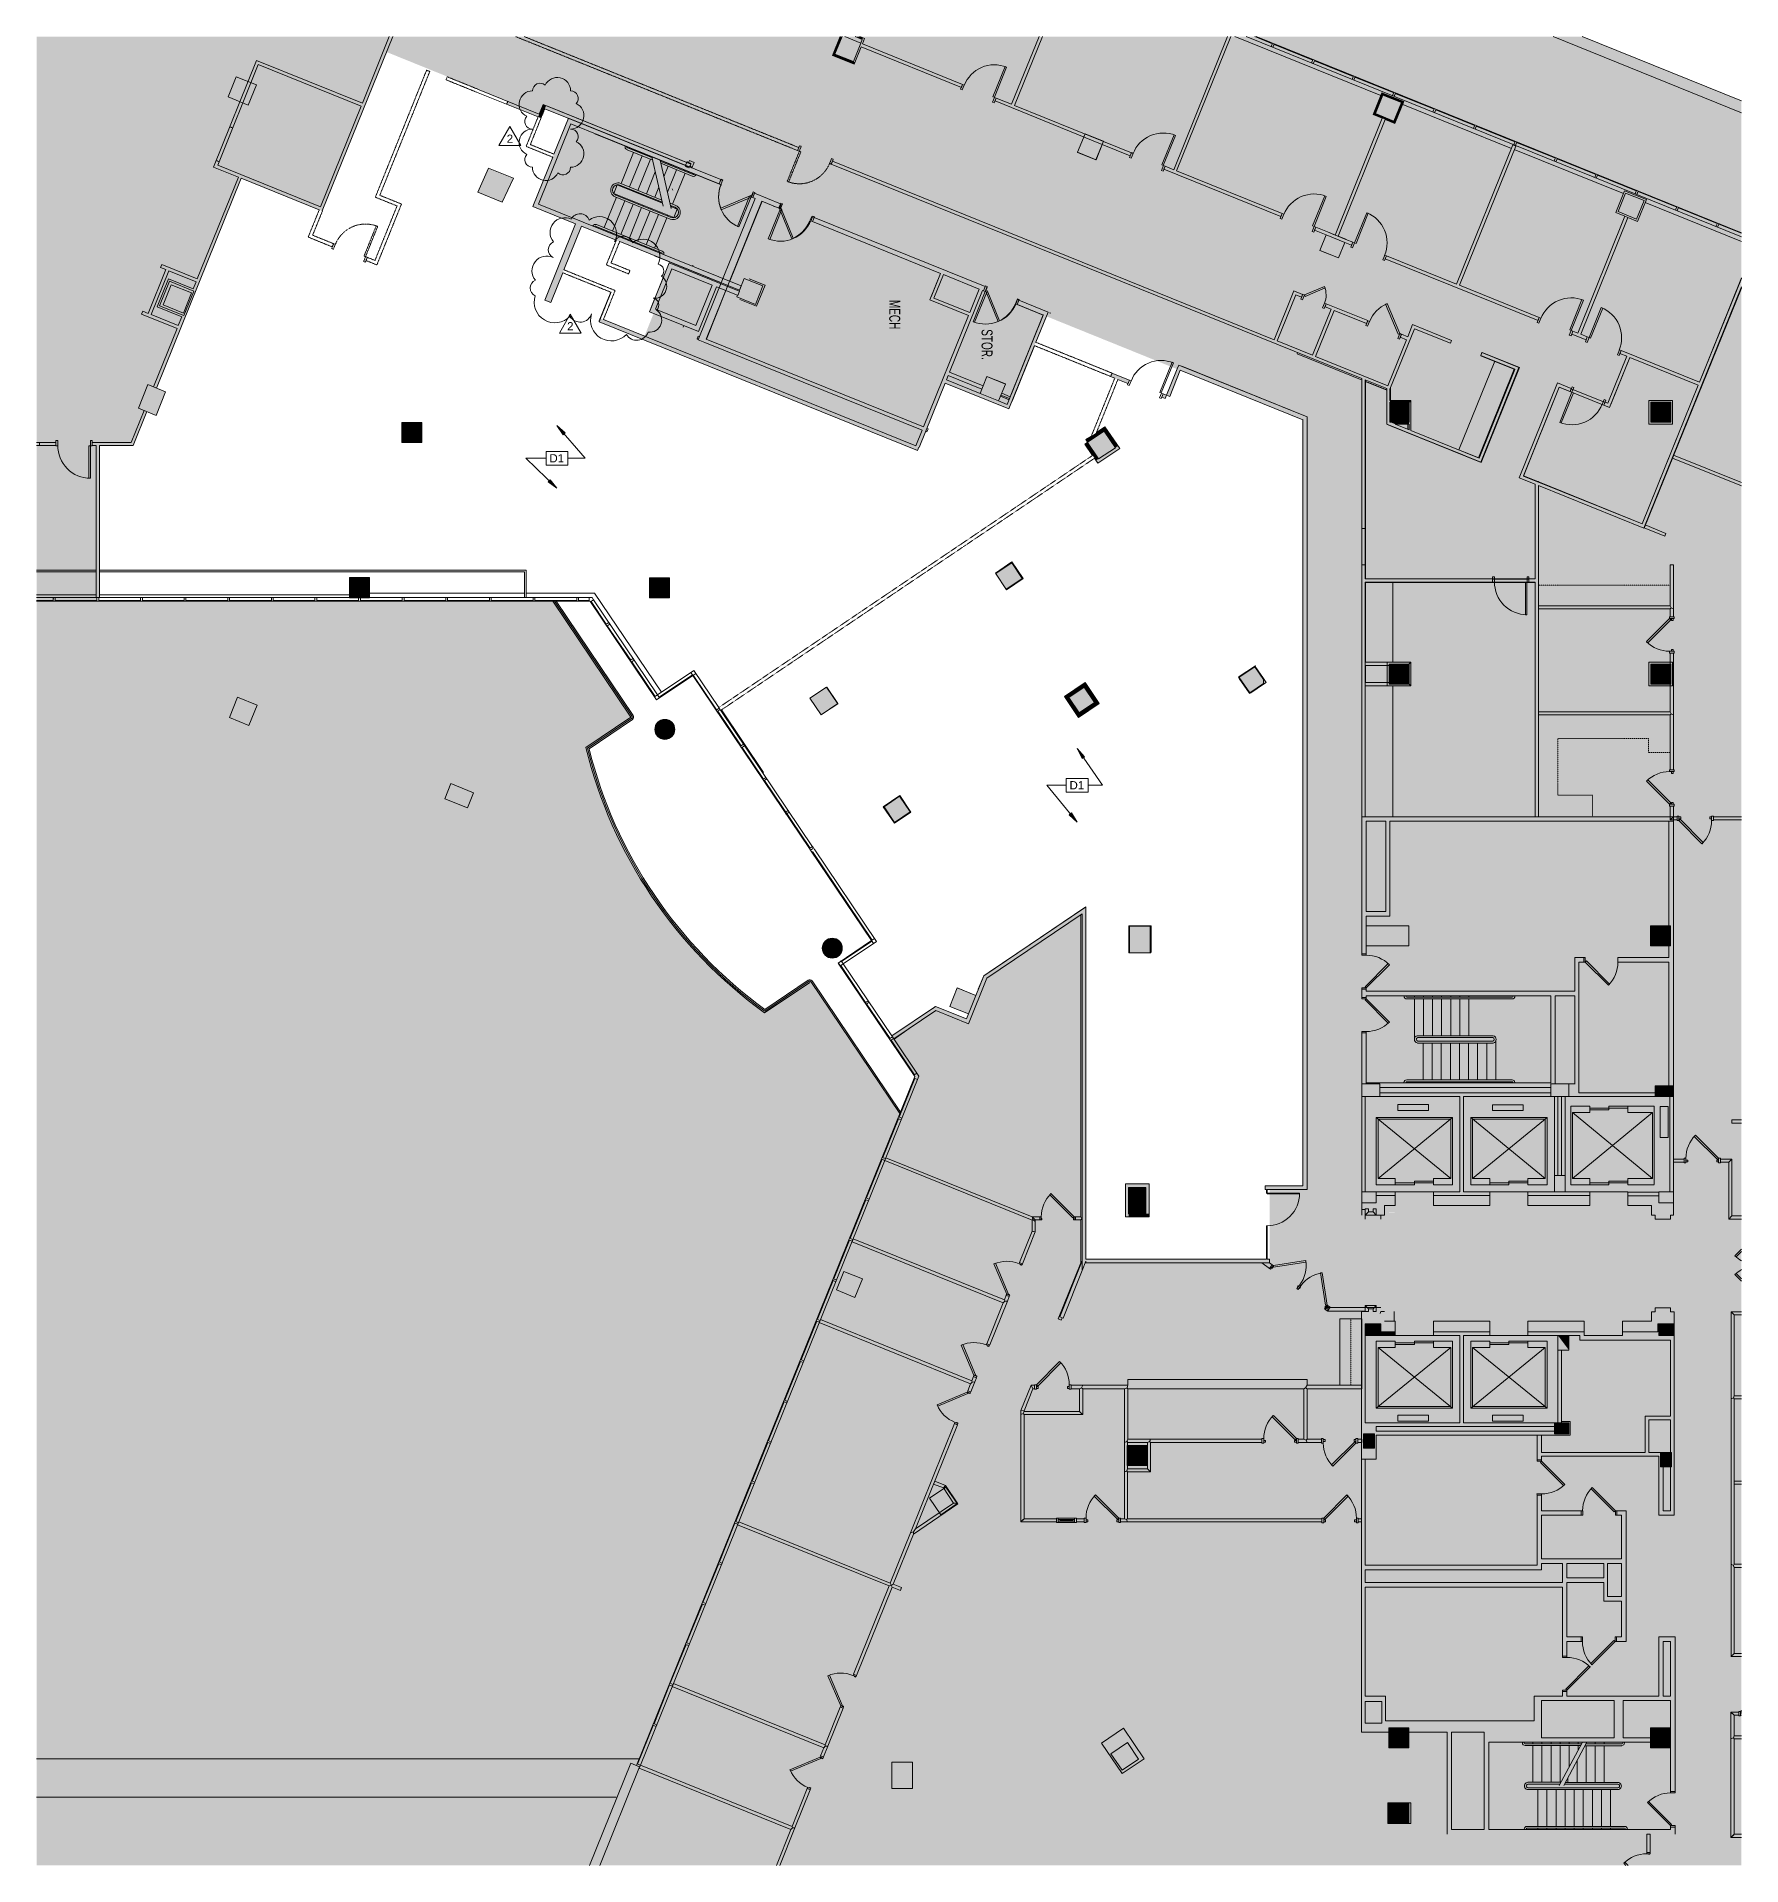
# Model space of a CAD drawing. Header units: inches. Extents: x 240 to 2116, y -1902 to 111.
import ezdxf

# ---------------------------------------------------------------- set-up
doc = ezdxf.new("R2010")
doc.units = ezdxf.units.IN
doc.header["$MEASUREMENT"] = 0
doc.linetypes.add('Demolished', pattern=[0.1875, 0.125, -0.0625])
doc.linetypes.add('IMPORT-HIDDEN4 _2_', pattern=[0.09375, 0.0625, -0.03125])
doc.layers.get('DefPoints').update_dxf_attribs({"lineweight": 9})
for name, color, linetype, lineweight in [('8th floor - 800-805 background_dwg', 8, 'Continuous', 9), ('A-ANNO-KEYN', 231, 'Continuous', 9), ('A-Area-Sqft', 10, 'Continuous', 20), ('A-COLS', 52, 'Continuous', 13), ('A-DETL-GENF', 92, 'Continuous', 9), ('A-DETL-THIN', 151, 'Continuous', 9), ('A-DOOR', 31, 'Continuous', 13), ('A-Door-Exst', 7, 'Continuous', 9), ('A-DOOR-FRAM', 31, 'Continuous', 20), ('A-Flor-Case-Demo', 7, 'IMPORT-HIDDEN4 _2_', 9), ('A-WALL', 113, 'Continuous', 13), ('A-Wall-Bldg', 7, 'Continuous', 9), ('A-Wall-Exst', 7, 'Continuous', 9), ('A-WALL-PATT', 111, 'Continuous', 13), ('G-ANNO-REVC', 71, 'Continuous', 9), ('G-ANNO-REVC-IDEN', 71, 'Continuous', 9), ('I-WALL', 2, 'Continuous', 13), ('Q-CASE', 7, 'Continuous', 9)]:
    doc.layers.add(name, color=color, linetype=linetype, lineweight=lineweight)
doc.styles.add('Arial', font='arial.ttf', dxfattribs={"height": 9})
doc.styles.add('Arial Narrow', font='ARIALN.TTF', dxfattribs={"width": 0.8, "height": 12})

msp = doc.modelspace()

# ---------------------------------------------------------------- texts
at = {"layer": 'A-ANNO-KEYN', "char_height": 9, "width": 19.695, "attachment_point": 1, "style": 'Arial'}
for insert in [(804, -348.6), (804, -348.6), (1376.4, -708.4), (1376.4, -708.4)]:
    msp.add_mtext('D1', dxfattribs=dict(at, insert=insert))
at = {"layer": 'G-ANNO-REVC-IDEN', "char_height": 9, "width": 8.484, "attachment_point": 1, "style": 'Arial'}
for insert in [(757, 3.1), (823.5, -203.3)]:
    msp.add_mtext('2', dxfattribs=dict(at, insert=insert))

# ---------------------------------------------------------------- blocks, each defined once
blk = doc.blocks.new('Single Flush - OTJ_SOLIDFLUSH_ALUM-4827086-FIRST FLOOR DEMOLITION')
at = {"layer": 'A-DOOR', "color": 8, "lineweight": 20}
for p, q in [((16.15625, 37.5625), (16.15625, 1.75)), ((17.90625, 37.5625), (16.15625, 37.5625)), ((17.90625, 1.75), (17.90625, 37.5625)), ((16.15625, 1.75), (17.90625, 1.75))]:
    blk.add_line(p, q, dxfattribs=at)
at = {"layer": 'A-DOOR', "lineweight": 9}
blk.add_arc((17.90625, 1.75), 35.8125, 90, 180.5, dxfattribs=at)
at = {"layer": 'A-DOOR-FRAM', "color": 8}
for p, q in [((-20, -4), (-20, 1.75)), ((-20, 1.75), (-18, 1.75)), ((-18, -4), (-18, 1.75)), ((18.000004, -4), (18.000004, 1.75)), ((18.000004, 1.75), (20.000004, 1.75)), ((20.000004, -4), (20.000004, 1.75)), ((-20, -4), (-18, -4)), ((18.000004, -4), (20.000004, -4))]:
    blk.add_line(p, q, dxfattribs=at)
blk = doc.blocks.new('Single Flush - OTJ_SOLIDFLUSH_ALUM-4827087-FIRST FLOOR DEMOLITION')
at = {"layer": 'A-DOOR', "color": 8, "lineweight": 20}
for p, q in [((16.15625, -1.75), (17.90625, -1.75)), ((16.15625, -37.5625), (16.15625, -1.75)), ((17.90625, -1.75), (17.90625, -37.5625)), ((17.90625, -37.5625), (16.15625, -37.5625))]:
    blk.add_line(p, q, dxfattribs=at)
at = {"layer": 'A-DOOR', "lineweight": 9}
blk.add_arc((17.90625, -1.75), 35.8125, 179.5, 270, dxfattribs=at)
at = {"layer": 'A-DOOR-FRAM', "color": 8}
for p, q in [((-20, 4), (-20, -1.75)), ((-20, 4), (-18, 4)), ((-18, 4), (-18, -1.75)), ((18.000004, 4), (18.000004, -1.75)), ((18.000004, 4), (20.000004, 4)), ((20.000004, 4), (20.000004, -1.75)), ((-20, -1.75), (-18, -1.75)), ((18.000004, -1.75), (20.000004, -1.75))]:
    blk.add_line(p, q, dxfattribs=at)
blk = doc.blocks.new('Single Flush - OTJ_SOLIDFLUSH_ALUM 2_-4914806-FIRST FLOOR DEMOLITION')
at = {"layer": 'A-DOOR', "color": 8, "lineweight": 20}
for p, q in [((-6.2, -17.4), (10.7, -0.5)), ((-4.9, -18.6), (-6.2, -17.4)), ((11.9, -1.8), (-4.9, -18.6)), ((10.7, -0.5), (11.9, -1.8))]:
    blk.add_line(p, q, dxfattribs=at)
at = {"layer": 'A-DOOR', "lineweight": 9}
blk.add_arc((11.9, -1.8), 23.8, 179.5, 225, dxfattribs=at)
at = {"layer": 'A-DOOR-FRAM', "color": 8}
for p, q in [((-14, 4), (-14, -1.8)), ((-14, 4), (-12, 4)), ((-12, 4), (-12, -1.8)), ((12, 4), (12, -1.8)), ((12, 4), (14, 4)), ((14, 4), (14, -1.8)), ((-14, -1.8), (-12, -1.8)), ((12, -1.8), (14, -1.8))]:
    blk.add_line(p, q, dxfattribs=at)
blk = doc.blocks.new('Single Flush - OTJ_SOLIDFLUSH_ALUM-4852181-FIRST FLOOR DEMOLITION')
at = {"layer": 'A-DOOR', "color": 8, "lineweight": 20}
for p, q in [((-7.4, 27.1), (-8.7, 25.8)), ((-8.7, 25.8), (16.7, 0.5)), ((17.9, 1.7), (-7.4, 27.1)), ((16.7, 0.5), (17.9, 1.7))]:
    blk.add_line(p, q, dxfattribs=at)
at = {"layer": 'A-DOOR', "lineweight": 9}
blk.add_arc((17.9, 1.7), 35.8, 135, 180.5, dxfattribs=at)
at = {"layer": 'A-DOOR-FRAM', "color": 8}
for p, q in [((-20, -4), (-20, 1.7)), ((-20, 1.7), (-18, 1.7)), ((-18, -4), (-18, 1.7)), ((18, -4), (18, 1.7)), ((18, 1.7), (20, 1.7)), ((20, -4), (20, 1.7)), ((-20, -4), (-18, -4)), ((18, -4), (20, -4))]:
    blk.add_line(p, q, dxfattribs=at)
blk = doc.blocks.new('Single Flush - OTJ_SOLIDFLUSH_ALUM-V1-FIRST FLOOR DEMOLITION')
at = {"layer": 'A-DOOR', "color": 10, "linetype": 'Demolished', "lineweight": 20}
for p, q in [((16.15625, 37.5625), (16.15625, 1.75)), ((17.90625, 37.5625), (16.15625, 37.5625)), ((17.90625, 1.75), (17.90625, 37.5625)), ((16.15625, 1.75), (17.90625, 1.75))]:
    blk.add_line(p, q, dxfattribs=at)
at = {"layer": 'A-DOOR', "color": 7, "linetype": 'Demolished', "lineweight": 9}
blk.add_arc((17.90625, 1.75), 35.8125, 90, 180.5, dxfattribs=at)
at = {"layer": 'A-DOOR-FRAM', "color": 10, "linetype": 'Demolished'}
for p, q in [((-20, -4), (-20, 1.75)), ((-20, 1.75), (-18, 1.75)), ((-18, -4), (-18, 1.75)), ((18.000004, -4), (18.000004, 1.75)), ((18.000004, 1.75), (20.000004, 1.75)), ((20.000004, -4), (20.000004, 1.75)), ((-20, -4), (-18, -4)), ((18.000004, -4), (20.000004, -4))]:
    blk.add_line(p, q, dxfattribs=at)
blk = doc.blocks.new('Rectangular Column - 24_ x 24_-4979499-FIRST FLOOR DEMOLITION')
at = {"layer": 'A-COLS', "lineweight": 9}
blk.add_hatch(color=7, dxfattribs=at).paths.add_polyline_path([(12, -12), (12, 12), (-12, 12), (-12, -12), (-5.4, -12)], flags=0)
at = {"layer": 'A-COLS', "color": 8, "lineweight": 20}
for p, q in [((12, 12), (-12, 12)), ((-12, 12), (-12, -12)), ((12, -12), (12, 12)), ((-12, -12), (12, -12))]:
    blk.add_line(p, q, dxfattribs=at)
blk = doc.blocks.new('Rectangular Column - 22X22-4979500-FIRST FLOOR DEMOLITION')
at = {"layer": 'A-COLS', "lineweight": 9}
blk.add_hatch(color=7, dxfattribs=at).paths.add_polyline_path([(11, -11), (11, 11), (-11, 11), (-11, -11)], flags=0)
at = {"layer": 'A-COLS', "color": 8, "lineweight": 20}
for p, q in [((11, 11), (-11, 11)), ((-11, 11), (-11, -11)), ((11, -11), (11, 11)), ((-11, -11), (11, -11))]:
    blk.add_line(p, q, dxfattribs=at)
blk = doc.blocks.new('Single Flush - OTJ_SOLIDFLUSH_ALUM-5004356-FIRST FLOOR DEMOLITION')
at = {"layer": 'A-DOOR', "color": 8, "lineweight": 20}
for p, q in [((16.15625, -2.5), (17.90625, -2.5)), ((16.15625, -38.3125), (16.15625, -2.5)), ((17.90625, -2.5), (17.90625, -38.3125)), ((17.90625, -38.3125), (16.15625, -38.3125))]:
    blk.add_line(p, q, dxfattribs=at)
at = {"layer": 'A-DOOR', "lineweight": 9}
blk.add_arc((17.90625, -2.5), 35.8125, 179.5, 270, dxfattribs=at)
at = {"layer": 'A-DOOR-FRAM', "color": 8}
for p, q in [((-20, 3.25), (-20, -2.5)), ((-20, 3.25), (-18, 3.25)), ((-18, 3.25), (-18, -2.5)), ((18.000004, 3.25), (18.000004, -2.5)), ((18.000004, 3.25), (20.000004, 3.25)), ((20.000004, 3.25), (20.000004, -2.5)), ((-20, -2.5), (-18, -2.5)), ((18.000004, -2.5), (20.000004, -2.5))]:
    blk.add_line(p, q, dxfattribs=at)
blk = doc.blocks.new('Single Flush - OTJ_SOLIDFLUSH_ALUM-5004367-FIRST FLOOR DEMOLITION')
at = {"layer": 'A-DOOR', "color": 8, "lineweight": 20}
for p, q in [((16.15625, 38.3125), (16.15625, 2.5)), ((17.90625, 38.3125), (16.15625, 38.3125)), ((17.90625, 2.5), (17.90625, 38.3125)), ((16.15625, 2.5), (17.90625, 2.5))]:
    blk.add_line(p, q, dxfattribs=at)
at = {"layer": 'A-DOOR', "lineweight": 9}
blk.add_arc((17.90625, 2.5), 35.8125, 90, 180.5, dxfattribs=at)
at = {"layer": 'A-DOOR-FRAM', "color": 8}
for p, q in [((-20, -3.25), (-20, 2.5)), ((-20, 2.5), (-18, 2.5)), ((-18, -3.25), (-18, 2.5)), ((18.000004, -3.25), (18.000004, 2.5)), ((18.000004, 2.5), (20.000004, 2.5)), ((20.000004, -3.25), (20.000004, 2.5)), ((-20, -3.25), (-18, -3.25)), ((18.000004, -3.25), (20.000004, -3.25))]:
    blk.add_line(p, q, dxfattribs=at)
blk = doc.blocks.new('Single Flush - OTJ_SOLIDFLUSH_ALUM-5004453-FIRST FLOOR DEMOLITION')
at = {"layer": 'A-DOOR', "color": 8, "lineweight": 20}
for p, q in [((16.15625, 37.8125), (16.15625, 2)), ((17.90625, 37.8125), (16.15625, 37.8125)), ((17.90625, 2), (17.90625, 37.8125)), ((16.15625, 2), (17.90625, 2))]:
    blk.add_line(p, q, dxfattribs=at)
at = {"layer": 'A-DOOR', "lineweight": 9}
blk.add_arc((17.90625, 2), 35.8125, 90, 180.5, dxfattribs=at)
at = {"layer": 'A-DOOR-FRAM', "color": 8}
for p, q in [((-20, -3.75), (-20, 2)), ((-20, 2), (-18, 2)), ((-18, -3.75), (-18, 2)), ((18.000004, -3.75), (18.000004, 2)), ((18.000004, 2), (20.000004, 2)), ((20.000004, -3.75), (20.000004, 2)), ((-20, -3.75), (-18, -3.75)), ((18.000004, -3.75), (20.000004, -3.75))]:
    blk.add_line(p, q, dxfattribs=at)
blk = doc.blocks.new('Single Glass Door - 36_ x 84_-4822611-FIRST FLOOR DEMOLITION')
at = {"layer": 'A-DOOR', "color": 8, "lineweight": 20}
for p, q in [((17.40625, -0.25), (17.90625, -0.25)), ((17.40625, -36.0625), (17.40625, -0.25)), ((17.90625, -0.25), (17.90625, -36.0625)), ((17.90625, -36.0625), (17.40625, -36.0625))]:
    blk.add_line(p, q, dxfattribs=at)
at = {"layer": 'A-DOOR', "lineweight": 9}
blk.add_arc((17.90625, -0.25), 35.8125, 179.5, 270, dxfattribs=at)
blk = doc.blocks.new('Single Flush - OTJ_SOLIDFLUSH_ALUM-5482524-FIRST FLOOR DEMOLITION')
at = {"layer": 'A-DOOR', "color": 10, "linetype": 'Demolished', "lineweight": 20}
for p, q in [((16.15625, 37.6875), (16.15625, 1.875)), ((17.90625, 37.6875), (16.15625, 37.6875)), ((17.90625, 1.875), (17.90625, 37.6875)), ((16.15625, 1.875), (17.90625, 1.875))]:
    blk.add_line(p, q, dxfattribs=at)
at = {"layer": 'A-DOOR', "color": 7, "linetype": 'Demolished', "lineweight": 9}
blk.add_arc((17.90625, 1.875), 35.8125, 90, 180.5, dxfattribs=at)
at = {"layer": 'A-DOOR-FRAM', "color": 10, "linetype": 'Demolished'}
for p, q in [((-20, -3.875), (-20, 1.875)), ((-20, 1.875), (-18, 1.875)), ((-18, -3.875), (-18, 1.875)), ((18.000004, -3.875), (18.000004, 1.875)), ((18.000004, 1.875), (20.000004, 1.875)), ((20.000004, -3.875), (20.000004, 1.875)), ((-20, -3.875), (-18, -3.875)), ((18.000004, -3.875), (20.000004, -3.875))]:
    blk.add_line(p, q, dxfattribs=at)
blk = doc.blocks.new('8th floor - 800-805 background_dwg_C-Counter Top1 - 24_ Depth-4634366-FIRST FLOOR DEMOLITION-5390180-FIRST FLOOR DEMOLITION')
at = {"layer": 'Q-CASE'}
for p, q in [((58, -0.8), (-47.3, -0.8)), ((-47.3, -24), (58, -24))]:
    blk.add_line(p, q, dxfattribs=at)
blk = doc.blocks.new('8th floor - 800-805 background_dwg_C-Counter Top - ADJ HEIGHT 2_7_ D-4634555-FIRST FLOOR DEMOLITION-5390181-FIRST FLOOR DEMOLITION')
at = {"layer": 'Q-CASE'}
for p, q in [((40.5, 31), (-47.3, 31)), ((40.5, 0.7), (-47.3, 0.7))]:
    blk.add_line(p, q, dxfattribs=at)
blk = doc.blocks.new('8th floor - 800-805 background_dwg_C-Counter Top - ADJ HEIGHT 2_7_ D-4557805-FIRST FLOOR DEMOLITION-5390182-FIRST FLOOR DEMOLITION')
at = {"layer": 'Q-CASE'}
blk.add_line((96.6, 0.7), (-47.3, 0.7), dxfattribs=at)
at = {"layer": 'Q-CASE', "flags": 128}
blk.add_lwpolyline([(96.6, 0.6), (96.6, 0.7), (96.6, 31), (-47.3, 31)], dxfattribs=at)
blk = doc.blocks.new('8th floor - 800-805 background_dwg-4807125-FIRST FLOOR DEMOLITION')
at = {"layer": 'A-Wall-Bldg'}
for points in [[(732.7, 1282.6), (710.7, 1282.6), (710.7, 1260.6), (732.7, 1260.6)], [(1020.7, 1282.6), (998.7, 1282.6), (998.7, 1260.6), (1020.7, 1260.6)], [(1308.7, 1282.5), (1286.7, 1282.5), (1286.7, 1260.5), (1308.7, 1260.5), (1308.7, 1281.6)], [(1474.7, 1285.5), (1474.7, 1285.5), (1462.7, 1285.5), (1462.7, 1265.5), (1474.7, 1265.5), (1474.7, 1281.5)], [(1737.7, 1285.5), (1725.7, 1285.5), (1725.7, 1269.5), (1737.7, 1269.5), (1737.7, 1283.6)], [(1882.3, 1283.6), (1866.4, 1283.6), (1866.4, 1271.5), (1882.3, 1271.5), (1882.3, 1283.4)], [(2191.4, 1282.4), (2169.4, 1282.4), (2169.4, 1260.4), (2191.4, 1260.4), (2191.4, 1269.4)], [(509.1, 1245.1), (509.1, 1245.1), (500.8, 1224.7), (500.9, 1224.7), (509.1, 1245)], [(1753.7, 1170.5), (1737.7, 1170.5), (1737.7, 1158.5), (1753.7, 1170.5)], [(1845.7, 1170.5), (1833.7, 1170.5), (1833.7, 1154.5), (1845.7, 1154.5), (1845.7, 1162.5)], [(1833.7, 1162.5), (1753.7, 1162.5), (1753.7, 1158.5), (1833.7, 1158.5), (1833.7, 1160.7)], [(711, 991.8), (711, 994.6), (710.7, 994.6), (710.7, 973.6), (711, 973.6), (711, 991.3)], [(1020.7, 972.6), (1020.7, 972.6), (999, 972.6), (999, 994.6), (998.7, 994.6), (998.7, 972.6), (1020.7, 972.6)], [(1308.7, 994.5), (1286.7, 994.5), (1286.7, 947.5), (1308.7, 947.5), (1308.7, 973.5)], [(2191.4, 994.4), (2169.4, 994.4), (2169.4, 972.4), (2191.4, 972.4)], [(2274.4, 994.4), (2252.4, 994.4), (2252.4, 972.4), (2274.4, 972.4)], [(1737.7, 979.5), (1733.7, 979.5), (1733.7, 962.5), (1737.7, 962.5), (1737.7, 979.5)], [(1737.7, 962.5), (1725.7, 962.5), (1725.7, 946.5), (1737.7, 946.5), (1737.7, 958.5)], [(1861.7, 956.5), (1845.7, 956.5), (1845.7, 944.5), (1861.7, 944.5), (1861.7, 946.5)], [(1315.7, 710.5), (1315.7, 710.8), (1286.7, 710.8), (1286.7, 710.5), (1315.7, 710.5)], [(1603.7, 705), (1595, 705), (1595, 686), (1603.7, 686), (1603.7, 701.7)], [(1880.8, 706.5), (1858.8, 706.5), (1858.8, 684.5), (1880.8, 684.5), (1880.8, 703)], [(2216.1, 678.8), (2203.7, 697), (2185.5, 684.7), (2197.9, 666.5), (2216.1, 678.8)], [(443.9, 650.1), (443.7, 650.2), (435.5, 629.8), (435.7, 629.7), (443.9, 650.1)], [(690.6, 550.4), (690.5, 550.4), (682.3, 530.1), (682.4, 530), (689.6, 547.9)], [(1174, 428.2), (1161.7, 446.5), (1161.7, 446.4), (1173.9, 428.3), (1155.8, 416), (1155.8, 415.9), (1173.9, 428.2)], [(336, 383), (335.8, 383.1), (327.6, 362.8), (327.8, 362.7), (335.8, 382.6)], [(1695.7, 384.8), (1675.3, 393), (1667.1, 372.6), (1687.5, 364.4), (1693.2, 378.6)], [(1054.6, 347.7), (1042.3, 366), (1024.1, 353.6), (1024.1, 353.6), (1042.3, 365.9), (1052.9, 350.3), (1052.8, 350.2), (1054.5, 347.7)], [(1322.4, 359.9), (1322.2, 362.2), (1321.4, 364.4), (1320.3, 366.4), (1318.8, 368.1), (1316.9, 369.5), (1314.8, 370.4), (1312.5, 370.9), (1310.2, 370.9), (1308, 370.4), (1305.9, 369.5), (1304, 368.1), (1302.5, 366.4), (1301.3, 364.4), (1300.6, 362.2), (1300.4, 359.9), (1300.6, 357.6), (1301.3, 355.5), (1302.5, 353.5), (1304, 351.8), (1305.9, 350.4), (1308, 349.5), (1310.2, 349), (1312.5, 349), (1314.8, 349.5), (1316.9, 350.4), (1318.8, 351.8), (1320.3, 353.5), (1321.4, 355.5), (1322.2, 357.6)], [(1081.6, 175.6), (1081.4, 177.8), (1080.7, 180), (1079.5, 182), (1078, 183.7), (1076.1, 185.1), (1074, 186), (1071.8, 186.5), (1069.5, 186.5), (1067.2, 186), (1065.1, 185.1), (1063.3, 183.7), (1061.7, 182), (1060.6, 180), (1059.9, 177.8), (1059.6, 175.6), (1059.9, 173.3), (1060.6, 171.1), (1061.7, 169.1), (1063.3, 167.4), (1065.1, 166), (1067.2, 165.1), (1069.5, 164.6), (1071.8, 164.6), (1074, 165.1), (1076.1, 166), (1078, 167.4), (1079.5, 169.1), (1080.7, 171.1), (1081.4, 173.3)], [(2320.7, 96.4), (2320.7, 104.2), (2212.4, 147.9), (2208.4, 138.1), (2320.7, 92.7)], [(490.6, -2.9), (464.1, 8.9), (453, -18.5), (479.6, -30.2)], [(925.6, -171.2), (903.7, -171.2), (903.7, -149.4), (903.6, -149.4), (903.6, -171.4), (925.6, -171.4)]]:
    blk.add_hatch(color=256, dxfattribs=at).paths.add_polyline_path(points, flags=0)
h = blk.add_hatch(color=256, dxfattribs=at)
h.paths.add_polyline_path([(1317.5, 942.5), (1317.5, 947.5), (1276.1, 947.5), (1276.1, 973.5), (1171.7, 973.5), (1171.7, 1285.6), (1166.7, 1285.6), (1166.7, 1281.6), (1166.7, 1281.6), (1166.7, 942.5), (1314.5, 942.5)], flags=0)
h.paths.add_polyline_path([(1271.1, 969.1), (1271, 947.5), (1171.7, 947.5), (1171.7, 969.1), (1271, 969.1)], flags=0)
h = blk.add_hatch(color=256, dxfattribs=at)
h.paths.add_polyline_path([(1591.7, 1285.5), (1579.7, 1285.5), (1579.7, 1269.5), (1591.7, 1269.5), (1591.7, 1285.5)], flags=0)
h.paths.add_polyline_path([(1591.7, 942.5), (1591.7, 958.5), (1579.7, 958.5), (1579.7, 942.5), (1591.7, 942.5)], flags=0)
h.paths.add_polyline_path([(1579.7, 1166.5), (1561.7, 1166.5), (1561.7, 1154.5), (1579.7, 1154.5)], flags=0)
h.paths.add_polyline_path([(1474.7, 1166.5), (1474.7, 1170.5), (1460.7, 1170.5), (1460.7, 1150.5), (1474.7, 1150.5), (1474.7, 1162.5)], flags=0)
h.paths.add_polyline_path([(1474.7, 962.5), (1460.7, 962.5), (1460.7, 942.5), (1474.7, 942.5), (1474.7, 947.5)], flags=0)
h = blk.add_hatch(color=256, dxfattribs=at)
h.paths.add_polyline_path([(1583.8, 1261.5), (1583.7, 1269.5), (1579.8, 1269.5), (1579.7, 1235.5), (1583.8, 1235.5)], flags=0)
h.paths.add_polyline_path([(1579.7, 1281.5), (1579.7, 1285.5), (1474.7, 1285.5), (1474.7, 1281.5), (1579.7, 1281.5)], flags=0)
h = blk.add_hatch(color=256, dxfattribs=at)
h.paths.add_polyline_path([(1609.5, 1282.5), (1605.1, 1282.5), (1605.1, 1285.5), (1591.7, 1285.5), (1591.7, 1269.5), (1583.8, 1269.5), (1583.8, 1235.5), (1594.7, 1235.5), (1594.7, 1261.5), (1605.1, 1261.5), (1605.1, 1265.5), (1609.5, 1265.5), (1609.5, 1269.5)], flags=0)
h.paths.add_polyline_path([(1603, 962.6), (1602.7, 962.7), (1602.6, 978.7), (1594.3, 979.5), (1583.7, 979.5), (1583.7, 958.5), (1591.7, 958.5), (1591.7, 942.5), (1598.8, 942.5), (1598.8, 946.5), (1602.8, 946.5), (1603, 958.5)], flags=0)
h.paths.add_polyline_path([(1594.7, 1193.5), (1583.7, 1193.5), (1583.7, 1125.5), (1594.7, 1125.5), (1594.7, 1125.9)], flags=0)
h.paths.add_polyline_path([(1594.7, 1021.5), (1594.7, 1083.5), (1583.7, 1083.5), (1583.7, 1021.5), (1594.7, 1021.5)], flags=0)
h = blk.add_hatch(color=256, dxfattribs=at)
h.paths.add_polyline_path([(1733.7, 1229.5), (1733.7, 1268.5), (1724.7, 1268.5), (1724.7, 1286.5), (1711.4, 1286.5), (1711.4, 1282.5), (1707, 1282.5), (1707, 1265.5), (1711.4, 1265.5), (1711.4, 1261.5), (1721.7, 1261.5), (1721.7, 1229.5)], flags=0)
h.paths.add_polyline_path([(1733.7, 1125.5), (1733.7, 1187.5), (1721.7, 1187.5), (1721.7, 1125.5), (1733.7, 1125.5)], flags=0)
h.paths.add_polyline_path([(1733.7, 1050.5), (1733.7, 1083.5), (1721.7, 1083.5), (1721.7, 1021.5), (1733.7, 1021.5)], flags=0)
h = blk.add_hatch(color=256, dxfattribs=at)
h.paths.add_polyline_path([(1935.4, 1269.4), (1935.4, 1286.5), (1724.7, 1286.5), (1724.7, 1268.5), (1733.7, 1268.5), (1733.7, 1229.5), (1737.7, 1229.5), (1737.7, 1187.5), (1733.7, 1187.5), (1733.7, 1125.5), (1737.7, 1125.5), (1737.7, 1182.5), (1742.7, 1182.5), (1742.7, 1282.5), (1826.4, 1282.5), (1826.4, 1254.5), (1866.4, 1254.5), (1866.4, 1140.5), (1847.2, 1140.5), (1847.2, 1135.5), (1874.5, 1135.5), (1874.5, 1140.5), (1870.4, 1140.5), (1870.4, 1269.5), (1930.4, 1269.4)], flags=0)
h.paths.add_polyline_path([(1930.4, 1282.5), (1930.4, 1274.4), (1882.3, 1274.4), (1882.3, 1271.5), (1866.4, 1271.5), (1866.4, 1258.5), (1830.4, 1258.5), (1830.4, 1282.5), (1866.4, 1282.5), (1866.4, 1283.6), (1882.3, 1283.6), (1882.3, 1282.5), (1930.4, 1282.5)], flags=0)
h.paths.add_polyline_path([(1753.7, 1170.5), (1737.7, 1158.5), (1753.7, 1158.5), (1753.7, 1162.5)], flags=0)
h.paths.add_polyline_path([(1737.7, 1282.5), (1737.7, 1269.5), (1737.7, 1269.5), (1725.7, 1269.5), (1725.7, 1285.5), (1737.7, 1285.5), (1737.7, 1283.6)], flags=0)
h = blk.add_hatch(color=256, dxfattribs=at)
h.paths.add_polyline_path([(2286.4, 1287.4), (2278.5, 1287.4), (2278.5, 1282.4), (2281.4, 1282.4), (2281.3, 1082.4), (2185.3, 1082.4), (2185.4, 1260.4), (2180.4, 1260.4), (2180.3, 1230.4), (2139.4, 1230.4), (2139.4, 1282.4), (2239.5, 1282.4), (2239.5, 1287.4), (2069.4, 1287.4), (2069.4, 1269.4), (2134.4, 1269.4), (2134.4, 1168.4), (2129.4, 1168.4), (2129.4, 1163.4), (2134.4, 1163.4), (2134.4, 1132.4), (2161.6, 1132.4), (2161.5, 968.6), (2134.4, 968.6), (2134.4, 946.4), (2014.4, 946.4), (2014.4, 1163.4), (2090.4, 1163.4), (2090.4, 1168.4), (2074.4, 1168.4), (2074.4, 1183.9), (2069.4, 1183.9), (2069.4, 1168.4), (2009.3, 1168.4), (2009.3, 1209.1), (2029.8, 1209.1), (2029.9, 1228.4), (2069.4, 1228.4), (2069.4, 1222.9), (2074.4, 1222.9), (2074.4, 1233.4), (1930.4, 1233.5), (1930.4, 1223.2), (1935.4, 1223.2), (1935.4, 1228.5), (1983.4, 1228.4), (1983.4, 1140.4), (1935.4, 1140.5), (1935.4, 1184.2), (1930.4, 1184.2), (1930.4, 1140.4), (1913.5, 1140.4), (1913.5, 1135.5), (1990.4, 1135.4), (1990.4, 946.4), (1873.7, 946.4), (1873.7, 942.5), (2173.9, 942.4), (2173.9, 972.4), (2169.4, 972.4), (2169.4, 994.4), (2174, 994.4), (2174, 1036.4), (2286.3, 1036.4), (2286.4, 1282.4)], flags=0)
h.paths.add_polyline_path([(2281.3, 1077.4), (2281.3, 1041.4), (2174, 1041.4), (2174, 1077.4), (2281.3, 1077.4)], flags=0)
h.paths.add_polyline_path([(2180.3, 1140.9), (2180.3, 1140.4), (2139.4, 1140.4), (2139.4, 1220.4), (2180.3, 1220.4)], flags=0)
h.paths.add_polyline_path([(2164.4, 964.6), (2164.4, 946.4), (2140.4, 946.4), (2140.4, 964.6), (2161.5, 964.6)], flags=0)
h.paths.add_polyline_path([(2134.4, 1274.4), (2134.4, 1274.4), (2074.4, 1274.4), (2074.4, 1282.4), (2134.4, 1282.4)], flags=0)
h.paths.add_polyline_path([(2024.8, 1228.4), (2024.8, 1213.1), (1988.4, 1213.1), (1988.4, 1228.4), (2024.8, 1228.4)], flags=0)
h.paths.add_polyline_path([(2009.4, 946.4), (2009.4, 946.4), (1995.4, 946.4), (1995.4, 1140.4), (1988.4, 1140.5), (1988.4, 1163.4), (2009.4, 1163.4), (2009.4, 1125.9)], flags=0)
h.paths.add_polyline_path([(2004.3, 1209.1), (2004.3, 1168.4), (1988.4, 1168.4), (1988.4, 1209.1), (2004.3, 1209.1)], flags=0)
h = blk.add_hatch(color=256, dxfattribs=at)
h.paths.add_polyline_path([(1583.7, 1125.9), (1583.7, 1193.5), (1579.7, 1193.5), (1579.7, 1125.5), (1583.7, 1125.5)], flags=0)
h.paths.add_polyline_path([(1561.7, 1166.5), (1474.7, 1166.5), (1474.7, 1162.5), (1561.7, 1162.5), (1561.7, 1166.5)], flags=0)
h.paths.add_polyline_path([(1561.7, 1158.5), (1474.7, 1158.5), (1474.7, 1154.5), (1561.7, 1154.5)], flags=0)
h = blk.add_hatch(color=256, dxfattribs=at)
h.paths.add_polyline_path([(1737.7, 1054.5), (1737.7, 1054.5), (1786.6, 1052.4)], flags=0)
h.paths.add_polyline_path([(1711.3, 942.5), (1713.6, 946.5), (1711.3, 946.5), (1711.3, 944.5)], flags=0)
h.paths.add_polyline_path([(1873.7, 958.5), (1847.2, 958.5), (1847.2, 1171.9), (1832.3, 1171.9), (1832.3, 1162.5), (1833.7, 1162.5), (1833.7, 1170.5), (1845.7, 1170.5), (1845.7, 1154.5), (1842.8, 1154.5), (1842.8, 958.5), (1837.7, 958.5), (1837.7, 1154.5), (1833.7, 1154.5), (1833.7, 1054.5), (1737.7, 1054.5), (1737.7, 1083.5), (1733.7, 1083.5), (1733.7, 1021.5), (1737.7, 1021.5), (1737.7, 1050.5), (1833.7, 1050.5), (1833.7, 946.5), (1724.7, 946.5), (1724.7, 963.5), (1733.7, 963.5), (1733.7, 979.5), (1721.7, 979.5), (1722.3, 979.4), (1711.9, 979.4), (1711.3, 958.5), (1713.6, 958.5), (1713.6, 946.5), (1711.3, 942.5), (1873.7, 942.5), (1873.7, 956.5)], flags=0)
h.paths.add_polyline_path([(1861.7, 956.5), (1861.7, 944.5), (1845.7, 944.5), (1845.7, 956.5), (1845.7, 956.5), (1861.7, 956.5)], flags=0)
h = blk.add_hatch(color=256, dxfattribs=at)
h.paths.add_polyline_path([(1583.7, 1083.5), (1579.7, 1083.5), (1579.7, 1054.5), (1474.7, 1054.5), (1474.7, 1150.5), (1470.7, 1150.5), (1470.7, 962.5), (1474.7, 962.5), (1474.7, 1050.5), (1579.7, 1050.5), (1579.7, 1021.5), (1583.7, 1021.5), (1583.7, 1083.5)], flags=0)
h.paths.add_polyline_path([(1583.7, 979.5), (1579.7, 979.5), (1579.7, 958.5), (1583.7, 958.5), (1583.7, 979.5)], flags=0)
h.paths.add_polyline_path([(1579.7, 942.5), (1579.7, 946.5), (1474.7, 946.5), (1474.7, 942.5), (1579.7, 942.5)], flags=0)
h.paths.add_polyline_path([(1460.7, 947.5), (1460.7, 947.5), (1404.7, 947.5), (1404.7, 942.5), (1460.7, 942.5), (1460.7, 947)], flags=0)
h = blk.add_hatch(color=256, dxfattribs=at)
h.paths.add_polyline_path([(551.9, 917.1), (534.7, 924.1), (534.7, 923.8), (551.7, 917), (543.6, 896.8), (543.6, 896.7), (551.8, 917)], flags=0)
h.paths.add_polyline_path([(531.5, 925.4), (531.5, 925.4), (531.4, 925.2)], flags=0)
h = blk.add_hatch(color=256, dxfattribs=at)
h.paths.add_polyline_path([(1031.3, 819.2), (1030.5, 820.4), (1030.5, 818.7), (1030.8, 818.8)], flags=0)
h.paths.add_polyline_path([(1020.9, 834.6), (1019, 837.4), (1000.8, 825.1), (1013.1, 806.9), (1014.5, 807.9), (1012.4, 807.9), (1001.2, 824.4), (1001.2, 825.5), (1014.8, 834.6), (1020.2, 834.6)], flags=0)
h = blk.add_hatch(color=256, dxfattribs=at)
h.paths.add_polyline_path([(2236.1, 448.1), (2207.1, 448.1), (2207.1, 425.4), (2236.1, 425.4)], flags=0)
h.paths.add_polyline_path([(2219.7, 678.8), (2219.7, 678.8), (2203.3, 703), (2169.9, 680.4), (2186.4, 656.2), (2216.1, 676.3)], flags=0)
h.paths.add_polyline_path([(2216.1, 678.8), (2197.9, 666.5), (2185.5, 684.7), (2203.7, 697), (2212.1, 684.7)], flags=0)
h = blk.add_hatch(color=256, dxfattribs=at)
h.paths.add_polyline_path([(613.6, 589.7), (603, 563.4), (598.4, 565.2), (597.8, 563.7), (602.4, 561.9), (611.3, 584)], flags=0)
h.paths.add_polyline_path([(611.3, 597.3), (611.3, 597.3), (611.3, 597.3)], flags=0)
h.paths.add_polyline_path([(579.2, 237.4), (579, 237.5), (533.9, 125.9), (557.3, 116.5), (565.1, 135.7), (557.2, 116.5), (534.1, 125.9), (578.9, 236.8)], flags=0)
h.paths.add_polyline_path([(552.5, 185.1), (501, 58.7), (413.2, 94.2), (404.4, 72.3), (492.5, 36.8), (534, 139.6)], flags=0)
h.paths.add_polyline_path([(497.3, 301.8), (492.6, 303.6), (492.3, 302.8), (496.8, 300.9), (489.4, 282.5), (489.5, 282.5), (496.8, 300.7)], flags=0)
h.paths.add_polyline_path([(486.5, 275), (486.4, 275.1), (485.3, 272.5), (480.8, 274.3), (480.2, 272.7), (484.8, 270.9), (486.4, 274.8)], flags=0)
h.paths.add_polyline_path([(471.3, 237.5), (466.7, 239.4), (465.8, 237.3), (470.3, 235.4), (457.7, 204.1), (471.2, 237.3)], flags=0)
h = blk.add_hatch(color=256, dxfattribs=at)
h.paths.add_polyline_path([(588.9, 528.5), (584.3, 530.3), (583.4, 528.2), (588, 526.3), (588.8, 528.2)], flags=0)
h.paths.add_polyline_path([(586.1, 521.6), (586.1, 521.6), (586.1, 521.6)], flags=0)
h.paths.add_polyline_path([(568.9, 479), (568.9, 479), (511.8, 338), (507.3, 339.9), (506.2, 337.2), (510.8, 335.3), (568.9, 478.9)], flags=0)
h = blk.add_hatch(color=256, dxfattribs=at)
h.paths.add_polyline_path([(1383.8, 509.7), (1383.8, 509.8), (1383.8, 509.7)], flags=0)
h.paths.add_polyline_path([(1361.9, 514.2), (1355.5, 498.5), (1355.6, 498.5), (1360, 509.5)], flags=0)
h = blk.add_hatch(color=256, dxfattribs=at)
h.paths.add_polyline_path([(632.7, 212.5), (632.7, 212.5), (632.6, 212.2)], flags=0)
h.paths.add_polyline_path([(626.2, 209.8), (581.6, 227.7), (563.6, 183.3), (563.7, 183.3), (581.7, 227.7), (626.2, 209.7), (626.2, 209.7)], flags=0)
h = blk.add_hatch(color=256, dxfattribs=at)
h.paths.add_polyline_path([(615.2, -353.7), (588.4, -342.8), (577.5, -369.7), (604.3, -380.6), (614.6, -355.1)], flags=0)
h.paths.add_polyline_path([(612.5, -354.2), (603.6, -376.5), (581.3, -367.5), (590.3, -345.2), (611.8, -353.9)], flags=0)
at = {"layer": 'DefPoints'}
blk.add_hatch(color=256, dxfattribs=at).paths.add_polyline_path([(1934.9, 479.2), (1922.6, 497.4), (1904.4, 485), (1916.7, 466.8), (1933.9, 478.4)], flags=0)
at = {"layer": 'A-Door-Exst'}
for p, q in [((2150.3, 1360.4), (2151.3, 1359.5)), ((2151.3, 1359.5), (2152.2, 1360.4)), ((2155.3, 1359.5), (2155.3, 1360.4))]:
    blk.add_line(p, q, dxfattribs=at)
at = {"layer": 'A-Door-Exst', "flags": 128}
for points in [[(1645.2, 1360.4), (1651.2, 1354.5), (1649.9, 1353.2), (1642.7, 1360.4)], [(1675.4, 1360.4), (1669.4, 1354.5), (1670.6, 1353.2), (1677.8, 1360.4)], [(2156.3, 1359.5), (2156.3, 1357.5), (2151.3, 1357.5), (2151.3, 1359.5), (2156.3, 1359.5)], [(2153.3, 1360.4), (2153.3, 1359.5), (2155.3, 1359.5)], [(2307.9, 1259.8), (2306.4, 1259.8), (2306.4, 1256.3), (2307.9, 1256.3), (2307.9, 1259.8)], [(2307.9, 1259.5), (2308.5, 1259.5), (2308.5, 1258), (2307.9, 1258), (2307.9, 1259.5)], [(2320.7, 1235.6), (2317.2, 1232), (2318.4, 1230.8), (2320.7, 1233.1)]]:
    blk.add_lwpolyline(points, dxfattribs=at)
for points in [[(1542.6, 1335.3), (1544, 1333.9), (1518.6, 1308.5), (1517.1, 1309.9)], [(1547.6, 1335.3), (1547.6, 1337.3), (1542.6, 1337.3), (1542.6, 1335.3)], [(1546.6, 1335.3), (1546.6, 1333.3), (1544.6, 1333.3), (1544.6, 1335.3)], [(1547.6, 1299.3), (1547.6, 1297.3), (1542.6, 1297.3), (1542.6, 1299.3)], [(1546.6, 1299.3), (1546.6, 1301.3), (1544.6, 1301.3), (1544.6, 1299.3)], [(1708.2, 901.6), (1709.1, 902.8), (1705, 905.7), (1704.2, 904.5)], [(1704.2, 904.5), (1704.4, 902.8), (1668.8, 897.3), (1668.6, 899.1)], [(1706.8, 902.6), (1706.4, 902.1), (1705.2, 903), (1705.6, 903.5)], [(1660.7, 845.3), (1662.4, 845.5), (1656.9, 881.1), (1655.2, 880.8)], [(1686, 871.3), (1682, 874.3), (1682.9, 875.5), (1686.9, 872.5), (1686, 871.3), (1682, 874.3), (1682.9, 875.5), (1686.9, 872.5)], [(1684.6, 872.4), (1684.2, 871.9), (1683, 872.7), (1683.4, 873.3)], [(1685.5, 873.6), (1685.8, 874.1), (1684.6, 875), (1684.3, 874.5)], [(1664.7, 842.3), (1663.8, 841.1), (1659.8, 844.1), (1660.7, 845.3)], [(1663.3, 843.3), (1663.7, 843.8), (1662.5, 844.7), (1662.1, 844.2)]]:
    blk.add_lwpolyline(points, close=True, dxfattribs=at)
at = {"layer": 'A-Door-Exst'}
for centre, start, end in [((1624.5, 1378.7), 314.992, 329.4887), ((1696.1, 1378.7), 210.4926, 224.992), ((1542.6, 1335.3), 225, 270), ((2343.9, 1256.3), 179.9989, 224.9989), ((1704.2, 904.5), 188.7256, 233.7256), ((1660.7, 845.3), 53.7256, 98.7256)]:
    blk.add_arc(centre, 36, start, end, dxfattribs=at)
at = {"layer": 'A-Flor-Case-Demo', "flags": 128}
for points in [[(934.5, 1137), (912, 1137), (912, 1282.1), (934.5, 1282.1)], [(1096.1, 1282.1), (1096.1, 1258.1), (1080.8, 1258.1), (1080.8, 1158.3), (1143.1, 1158.3), (1143.1, 1196.4), (1166.7, 1196.4), (1166.7, 1137), (1054.7, 1137), (1054.7, 1282.1)]]:
    blk.add_lwpolyline(points, close=True, dxfattribs=at)
at = {"layer": 'A-Wall-Bldg'}
for p, q in [((308.2, 826.3), (524.1, 1360.4)), ((379, 1360.4), (308.2, 1185.2)), ((308.2, 815.3), (528.6, 1360.4)), ((392, 1360.4), (308.2, 1153.2)), ((490.8, 1254.6), (533.6, 1360.4)), ((514.7, 1335.6), (524.7, 1360.4)), ((496.7, 1291.1), (513.9, 1333.7)), ((517.2, 1332.4), (513.4, 1333.9)), ((514.1, 1335.8), (518, 1334.2)), ((478.7, 1246.6), (495.9, 1289.2)), ((499.2, 1287.9), (495.4, 1289.4)), ((496.1, 1291.3), (500, 1289.7)), ((1286.7, 1280.5), (1171.7, 1280.5)), ((2172.7, 1260.4), (2190.2, 1260.4)), ((432.6, 1110.4), (481.1, 1230.5)), ((460.7, 1202.1), (478, 1244.7)), ((481.2, 1243.4), (477.4, 1244.9)), ((478.2, 1246.8), (482, 1245.2)), ((1487.3, 1193.5), (1487.3, 1235.5)), ((1579.7, 1193.5), (1579.7, 1235.5)), ((2185.9, 1231.7), (2185.3, 1231.7)), ((2185.9, 1229.7), (2185.3, 1229.7)), ((2187, 1228.7), (2187, 1189.5)), ((2189, 1188.5), (2189, 1228.7)), ((2277.8, 1231.9), (2277.8, 1124.4)), ((2279.8, 1231.9), (2279.8, 1124.4)), ((2280.8, 1234.9), (2281.3, 1234.9)), ((2280.8, 1232.9), (2281.3, 1232.9)), ((2229.5, 1209.5), (2189, 1209.5)), ((2229.5, 1166.9), (2229.5, 1224.3)), ((2231.5, 1165.8), (2231.5, 1224.3)), ((2235.3, 1224.3), (2235.3, 1125.5)), ((2237.3, 1224.3), (2237.3, 1125.5)), ((2237.3, 1216.4), (2277.8, 1216.4)), ((2281.3, 1216.4), (2279.8, 1216.4)), ((442.7, 1157.6), (460, 1200.2)), ((463.3, 1198.9), (459.4, 1200.4)), ((460.2, 1202.3), (464, 1200.7)), ((2185.3, 1190.4), (2233, 1165)), ((2185.5, 1199.5), (2187, 1199.5)), ((2229.5, 1199.5), (2189, 1199.5)), ((2229.5, 1189.5), (2189, 1189.5)), ((2237.3, 1206.4), (2277.8, 1206.4)), ((2237.3, 1196.4), (2277.8, 1196.4)), ((2281.3, 1206.4), (2279.8, 1206.4)), ((2281.3, 1196.4), (2279.8, 1196.4)), ((2233, 1160), (2185.3, 1185.4)), ((2186.8, 1180.9), (2185.3, 1180.9)), ((2186.8, 1170.9), (2185.3, 1170.9)), ((2186.8, 1184.6), (2186.8, 1122.4)), ((2188.8, 1183.6), (2188.8, 1122.4)), ((2188.8, 1180.9), (2193.9, 1180.9)), ((2188.8, 1170.9), (2212.6, 1170.9)), ((2229.5, 1179.5), (2205.8, 1179.5)), ((2229.5, 1169.5), (2224.5, 1169.5)), ((2237.3, 1186.4), (2277.8, 1186.4)), ((2237.3, 1176.4), (2277.8, 1176.4)), ((2281.3, 1186.4), (2279.8, 1186.4)), ((2281.3, 1176.4), (2279.8, 1176.4)), ((424.7, 1113), (442, 1155.7)), ((445.3, 1154.4), (441.4, 1155.9)), ((442.2, 1157.8), (446, 1156.2)), ((1464.7, 1150.5), (1464.7, 962.5)), ((1470.7, 962.5), (1470.7, 1150.5)), ((1561.7, 1166.5), (1474.7, 1166.5)), ((1561.7, 1162.5), (1474.7, 1162.5)), ((1561.7, 1158.5), (1474.7, 1158.5)), ((1753.7, 1162.5), (1833.7, 1162.5)), ((1842.8, 958.4), (1842.8, 1154.5)), ((2186.8, 1160.9), (2185.3, 1160.9)), ((2186.8, 1150.9), (2185.3, 1150.9)), ((2188.8, 1160.9), (2229.3, 1160.9)), ((2188.8, 1150.9), (2229.3, 1150.9)), ((2229.3, 1162), (2229.3, 1125.5)), ((2231.3, 1125.5), (2231.3, 1160.9)), ((2237.3, 1166.4), (2277.8, 1166.4)), ((2237.3, 1156.4), (2277.8, 1156.4)), ((2281.3, 1166.4), (2279.8, 1166.4)), ((2281.3, 1156.4), (2279.8, 1156.4)), ((2186.8, 1130.9), (2185.3, 1130.9)), ((2188.8, 1140.9), (2229.3, 1140.9)), ((2188.8, 1130.9), (2229.3, 1130.9)), ((2237.3, 1146.4), (2277.8, 1146.4)), ((2237.3, 1136.4), (2277.8, 1136.4)), ((2281.3, 1146.4), (2279.8, 1146.4)), ((2281.3, 1136.4), (2279.8, 1136.4)), ((382.9, 987.6), (431.3, 1107.2)), ((406.8, 1068.5), (424, 1111.2)), ((427.3, 1109.9), (423.4, 1111.4)), ((424.2, 1113.3), (428, 1111.7)), ((1364.3, 1111.1), (1363.8, 1111.1)), ((1364.3, 1109.1), (1363.8, 1109.1)), ((1365.3, 1108.1), (1365.3, 992.1)), ((1367.3, 1108.1), (1367.3, 992.1)), ((1456.3, 1108), (1456.3, 992)), ((1458.3, 1108), (1458.3, 992)), ((1459.3, 1111), (1459.8, 1111)), ((1459.3, 1109), (1459.8, 1109)), ((1737.7, 1083.5), (1737.7, 1125.5)), ((2185.8, 1121.4), (2185.3, 1121.4)), ((2185.9, 1119.4), (2185.3, 1119.4)), ((2280.7, 1121.4), (2281.3, 1121.4)), ((2280.8, 1123.4), (2281.3, 1123.4)), ((1407.8, 1087.3), (1407.8, 1003.8)), ((1409.8, 1086.9), (1409.8, 1004.2)), ((1413.5, 1090.1), (1456.3, 1090.1)), ((1413.8, 1086.9), (1413.8, 1004.2)), ((1415.8, 1087.3), (1415.8, 1003.8)), ((1458.3, 1090), (1459.8, 1090)), ((388.8, 1024), (406, 1066.7)), ((409.3, 1065.4), (405.5, 1066.9)), ((406.2, 1068.8), (410, 1067.2)), ((1415.8, 1080.1), (1456.3, 1080.1)), ((1415.8, 1070.1), (1456.3, 1070.1)), ((1458.3, 1080), (1459.8, 1080)), ((1458.3, 1070), (1459.8, 1070)), ((1363.8, 1050.5), (1365.3, 1050.5)), ((1367.3, 1060.5), (1407.8, 1060.5)), ((1367.3, 1050.5), (1407.8, 1050.5)), ((1415.8, 1060.1), (1456.3, 1060.1)), ((1415.8, 1050.1), (1456.3, 1050.1)), ((1458.3, 1060), (1459.8, 1060)), ((1458.3, 1050), (1459.8, 1050)), ((1363.8, 1040.5), (1365.3, 1040.5)), ((1363.8, 1030.5), (1365.3, 1030.5)), ((1367.3, 1040.5), (1407.8, 1040.5)), ((1367.3, 1030.5), (1407.8, 1030.5)), ((1415.8, 1040.1), (1456.3, 1040.1)), ((1415.8, 1030), (1456.3, 1030)), ((1458.3, 1040), (1459.8, 1040)), ((1497.7, 1042.5), (1564.7, 960.5)), ((1817.7, 1042.5), (1750.7, 960.5)), ((370.8, 979.5), (388, 1022.2)), ((391.3, 1020.9), (387.5, 1022.4)), ((388.2, 1024.3), (392.1, 1022.7)), ((1363.8, 1020.5), (1365.3, 1020.5)), ((1363.8, 1010.5), (1365.3, 1010.5)), ((1367.3, 1020.5), (1407.8, 1020.5)), ((1367.3, 1010.5), (1407.8, 1010.5)), ((1415.8, 1020.1), (1456.3, 1020.1)), ((1415.8, 1010.1), (1456.3, 1010.1)), ((1458.3, 1020), (1459.8, 1020)), ((1458.3, 1010), (1459.8, 1010)), ((1737.7, 979.5), (1737.7, 1021.5)), ((1745.7, 979.5), (1745.7, 1021.5)), ((1364.2, 991.1), (1363.7, 991.1)), ((1364.3, 989.1), (1363.7, 989.1)), ((1363.8, 1000.5), (1365.3, 1000.5)), ((1367.3, 1000.5), (1411, 1000.5)), ((1459.2, 989), (1459.8, 989)), ((1459.3, 991), (1459.8, 991)), ((352.8, 935), (370, 977.7)), ((373.3, 976.4), (369.5, 977.9)), ((370.2, 979.8), (374.1, 978.2)), ((1020.7, 972.6), (998.7, 972.6)), ((1579.7, 958.5), (1579.7, 979.5)), ((1711.3, 978.2), (1721.7, 978.2)), ((308.2, 802.8), (373.2, 963.5)), ((394, 955), (371.8, 964)), ((1317.5, 942.5), (1317.5, 947.5)), ((1404.7, 947.5), (1460.7, 947.5)), ((1474.7, 946.5), (1579.7, 946.5)), ((1598.8, 942.8), (1598.8, 946.8)), ((334.8, 890.5), (352, 933.2)), ((355.3, 931.9), (351.5, 933.4)), ((352.3, 935.3), (356.1, 933.7)), ((1404.7, 942.5), (1470.7, 942.5)), ((531.4, 925.2), (531.5, 925.4)), ((316.8, 846), (334.1, 888.7)), ((337.4, 887.3), (333.5, 888.9)), ((334.3, 890.8), (338.1, 889.2)), ((316.3, 846.3), (320.1, 844.7)), ((308.2, 824.8), (316.1, 844.2)), ((319.4, 842.8), (315.5, 844.4)), ((1013.1, 806.9), (1012.4, 807.9)), ((1014.5, 807.9), (1013.1, 806.9)), ((423.5, 658.4), (423.6, 658.3)), ((614.7, 592.2), (602.5, 562)), ((612.1, 599.1), (612.6, 600.5)), ((706.6, 555), (702.7, 545.5)), ((584.3, 530.3), (588.9, 528.4)), ((682.4, 530), (682.3, 530.1)), ((1355.5, 498.5), (1361.9, 514.2)), ((1383.8, 509.7), (1382.3, 506)), ((1355.6, 498.5), (1355.5, 498.5)), ((1161.7, 446.5), (1174, 428.2)), ((1450.7, 450.3), (1412.5, 424.5)), ((1497.3, 433.5), (1454.7, 450.7)), ((1491.7, 435), (1347.3, 337.6)), ((1493.3, 434.3), (1348.1, 336.4)), ((1410.9, 423.4), (1372.7, 397.7)), ((1541.8, 415.5), (1499.2, 432.7)), ((1155.8, 415.9), (1155.7, 416)), ((1302.7, 403.7), (1204.9, 338.2)), ((1303.7, 403.5), (1326.1, 370.2)), ((1542.1, 418.9), (1545.8, 417.4)), ((1586.3, 397.5), (1543.7, 414.7)), ((1371.1, 396.6), (1330.6, 369.3)), ((1630.8, 379.5), (1588.2, 396.7)), ((1631.1, 382.9), (1634.8, 381.4)), ((1675.2, 361.6), (1632.7, 378.7)), ((1719.8, 343.5), (1677.2, 360.8)), ((1720.1, 346.9), (1723.8, 345.4)), ((1764.3, 325.5), (1721.7, 342.8)), ((506.6, 338.1), (511.2, 336.3)), ((1049.7, 237.1), (1200.8, 339)), ((1126.9, 285.2), (1201.4, 335.4)), ((1127.3, 284.6), (1201.8, 334.8)), ((1203.3, 337.1), (1203.3, 337.1)), ((1346.5, 333.4), (1378.7, 285.6)), ((1347.7, 334.3), (1380.6, 285.5)), ((1349, 335.1), (1382.5, 285.4)), ((1808.8, 307.5), (1766.2, 324.8)), ((492.6, 303.6), (497.3, 301.8)), ((1853.3, 289.6), (1810.7, 306.8)), ((497.2, 301.5), (494.7, 295.3)), ((496.4, 299.9), (496.5, 299.9)), ((1090.4, 260.6), (1125.3, 284.1)), ((1897.8, 271.6), (1855.2, 288.8)), ((480.8, 274.3), (480.7, 274.1)), ((486.5, 275), (486.2, 274.4)), ((1942.3, 253.6), (1899.7, 270.8)), ((582.2, 244.9), (587.4, 257.8)), ((592.9, 255.5), (587.7, 242.7)), ((1050.6, 233.8), (1088.8, 259.5)), ((1942.6, 257), (1946.3, 255.5)), ((1986.8, 235.6), (1944.2, 252.8)), ((471.3, 237.5), (415.1, 98.4)), ((466.7, 239.4), (465.8, 237.3)), ((549.5, 164.2), (579.2, 237.5)), ((563.7, 183.2), (581.7, 227.7)), ((584.7, 235.3), (583.6, 232.4)), ((1010.9, 206.9), (1049, 232.6)), ((2031.3, 217.6), (1988.7, 234.9)), ((445.3, 170.6), (460, 206.9)), ((447.7, 171.1), (461.7, 205.6)), ((459, 206.9), (459.9, 206.6)), ((460.5, 211), (460.6, 211)), ((560.2, 206.6), (560, 206.1)), ((1010.7, 205.9), (1035.3, 169.4)), ((2075.8, 199.6), (2033.2, 216.9)), ((497.4, 182.6), (444.1, 170.3)), ((451.5, 188.4), (452.4, 188)), ((479.5, 178.5), (454.7, 188.5)), ((455.2, 197.7), (456.1, 197.3)), ((492.8, 183.9), (458.5, 197.8)), ((475.7, 183.7), (477.3, 184.3)), ((482.8, 121.7), (507.3, 182.4)), ((484.6, 121), (509.1, 181.6)), ((491.7, 181.3), (494.3, 187.6)), ((496.1, 186.9), (494.1, 181.8)), ((495.6, 182.8), (494.6, 183.1)), ((628, 195.6), (626.2, 196.4)), ((2120.3, 181.6), (2077.7, 198.9)), ((2120.6, 185), (2124.3, 183.5)), ((430.7, 134.5), (441.8, 161.9)), ((444.2, 162.5), (432.8, 134.2)), ((494.7, 173.7), (440.5, 161.2)), ((462.6, 174.5), (451, 179.2)), ((457, 165), (481.2, 155.3)), ((469.8, 127), (488.1, 172.2)), ((490.4, 172.8), (471.6, 126.2)), ((474, 169), (485, 164.5)), ((487.7, 163.4), (486.8, 163.8)), ((502, 169.4), (501.1, 169.8)), ((537.3, 155.1), (503.9, 168.6)), ((505.8, 178.7), (504.8, 179)), ((541, 164.4), (507.6, 177.9)), ((515.1, 100.3), (544.4, 172.8)), ((517.2, 100.1), (546.2, 171.9)), ((543.7, 163.3), (542.9, 163.7)), ((606.3, 160.6), (557.2, 180.5)), ((996.3, 139.2), (1034.4, 164.9)), ((2164.8, 163.7), (2122.2, 180.9)), ((2209.3, 145.7), (2166.7, 162.9)), ((432.9, 142.4), (433.8, 142.1)), ((435.7, 141.3), (470, 127.4)), ((436.6, 151.7), (437.6, 151.3)), ((439.4, 150.6), (473.7, 136.7)), ((440.4, 161), (441.3, 160.6)), ((443.2, 159.8), (477.5, 146)), ((480.2, 144.9), (479.3, 145.2)), ((484, 154.1), (483.1, 154.5)), ((490.8, 141.6), (489.9, 141.9)), ((494.5, 150.8), (493.6, 151.2)), ((529.8, 136.6), (496.4, 150.1)), ((498.3, 160.1), (497.3, 160.5)), ((533.5, 145.9), (500.1, 159.4)), ((536.2, 144.8), (535.4, 145.1)), ((539.9, 154.1), (539.1, 154.4)), ((2203.6, 147.2), (2203.6, -515.8)), ((472.8, 126.3), (471.8, 126.7)), ((476.5, 135.6), (475.6, 136)), ((483.3, 123), (482.4, 123.4)), ((518.5, 108.8), (485.1, 122.3)), ((487, 132.3), (486.1, 132.7)), ((522.3, 118.1), (488.9, 131.5)), ((526, 127.3), (492.6, 140.8)), ((528.2, 125), (527.4, 125.4)), ((531.9, 134.3), (531.1, 134.6)), ((532.4, 135.5), (531.6, 135.8)), ((929.5, 55.9), (1055.4, 140.8)), ((929.5, 54.1), (1056.3, 139.6)), ((956.5, 112.3), (994.6, 138.1)), ((1058.4, 139.2), (1091.3, 90.4)), ((1059.6, 140), (1091.9, 92.2)), ((2245.6, 122), (2245.6, -515.8)), ((524.4, 115.8), (523.6, 116.1)), ((954.8, 111.2), (930, 94.5)), ((925.6, 92.4), (925.6, 23)), ((928.8, 92.3), (928.8, 80.6)), ((929.6, 92.4), (929.6, -515.8)), ((928.8, 78.6), (928.8, 32.6)), ((920.6, 21), (920.6, -149.2)), ((925.6, 21), (925.6, -149.2)), ((928.8, 30.6), (928.8, -15.4)), ((928.8, -17.4), (928.8, -63.4)), ((928.8, -65.4), (928.8, -111.4)), ((928.8, -113.4), (928.8, -159.4)), ((922.5, -446.7), (922.5, -171.4)), ((925.6, -171.2), (925.6, -515.8)), ((928.8, -161.4), (928.8, -207.4)), ((928.8, -209.4), (928.8, -255.4)), ((928.8, -257.4), (928.8, -303.4)), ((928.8, -305.4), (928.8, -351.4)), ((928.8, -353.4), (928.8, -399.4)), ((928.8, -401.4), (928.8, -447.4)), ((922.5, -515.8), (922.5, -450.2)), ((928.8, -449.4), (928.8, -495.4)), ((927.5, -497.7), (925.4, -496.8)), ((928.8, -497.4), (928.8, -515.8))]:
    blk.add_line(p, q, dxfattribs=at)
at = {"layer": 'A-Wall-Bldg', "flags": 128}
for points in [[(708.7, 1258.6), (734.8, 1258.6), (734.8, 1284.6), (708.7, 1284.6), (708.7, 1258.6)], [(710.7, 1260.6), (710.7, 1282.6), (732.7, 1282.6), (732.7, 1260.6), (710.7, 1260.6)], [(996.7, 1258.6), (1022.7, 1258.6), (1022.7, 1284.6), (996.7, 1284.6), (996.7, 1258.6)], [(998.7, 1260.6), (998.7, 1282.6), (1020.7, 1282.6), (1020.7, 1260.6), (998.7, 1260.6)], [(1474.7, 1265.5), (1462.7, 1265.5), (1462.7, 1285.5), (1166.7, 1285.5), (1166.7, 1281.6), (1166.7, 942.5), (1317.5, 942.5)], [(1317.5, 947.5), (1276.1, 947.5), (1276.1, 973.5), (1171.7, 973.5), (1171.7, 1285.6)], [(1286.7, 1260.5), (1286.7, 1282.5), (1308.7, 1282.5), (1308.7, 1260.5), (1286.7, 1260.5)], [(1462.8, 1280.5), (1326.7, 1280.5), (1326.7, 1226), (1326.7, 1224.5), (1321.7, 1224.5), (1321.7, 1226), (1321.7, 1280.5), (1308.7, 1280.5)], [(1462.7, 1285.5), (1474.7, 1285.5), (1605.1, 1285.5), (1605.1, 1282.5), (1609.5, 1282.5), (1609.5, 1265.5), (1605.1, 1265.5), (1605.1, 1261.5), (1594.7, 1261.5), (1594.7, 1235.5), (1582.7, 1235.5)], [(1474.7, 1170.5), (1474.7, 1265.5), (1474.7, 1285.5)], [(1474.7, 1281.5), (1579.7, 1281.5), (1579.7, 1285.5)], [(1485.7, 1271.1), (1519.9, 1271.1), (1519.9, 1279.9), (1485.7, 1279.9), (1485.7, 1271.1)], [(1591.7, 1269.5), (1579.7, 1269.5), (1579.7, 1285.5), (1591.7, 1285.5), (1591.7, 1269.5)], [(1583.8, 1269.5), (1579.8, 1269.5), (1579.8, 1235.5), (1583.8, 1235.5), (1583.8, 1269.5)], [(1847.2, 1135.5), (1874.5, 1135.5), (1876, 1135.5), (1876, 1140.5), (1874.5, 1140.5), (1874.5, 1135.5), (1874.5, 1140.5), (1870.4, 1140.5), (1870.4, 1269.5), (1935.4, 1269.5), (1935.4, 1286.5), (1711.4, 1286.5), (1711.4, 1282.5), (1707, 1282.5), (1707, 1265.5), (1711.4, 1265.5), (1711.4, 1261.5)], [(1733.7, 1229.5), (1733.7, 1268.5), (1724.7, 1268.5), (1724.7, 1286.5)], [(1725.7, 1269.5), (1737.7, 1269.5), (1737.7, 1285.5), (1725.7, 1285.5), (1725.7, 1269.5)], [(1733.7, 1125.5), (1737.7, 1125.5), (1737.7, 1182.5), (1742.7, 1182.5), (1742.7, 1282.5), (1826.4, 1282.5)], [(1847.2, 1140.5), (1866.4, 1140.5), (1866.4, 1254.5), (1826.4, 1254.5), (1826.4, 1282.5)], [(1866.4, 1271.5), (1882.3, 1271.5), (1882.3, 1283.6), (1866.4, 1283.6), (1866.4, 1258.5), (1830.4, 1258.5), (1830.4, 1282.5), (1866.4, 1282.5)], [(1882.3, 1282.5), (1930.4, 1282.5), (1930.4, 1274.4), (1882.4, 1274.4)], [(2180.4, 1260.4), (2180.4, 1230.4), (2139.4, 1230.4), (2139.4, 1282.4), (2239.5, 1282.4), (2239.5, 1287.4), (2069.4, 1287.4), (2069.4, 1269.4), (2134.4, 1269.4), (2134.4, 1168.4), (2129.4, 1168.4), (2129.4, 1163.4)], [(2074.4, 1282.4), (2134.4, 1282.4), (2134.4, 1274.4), (2074.4, 1274.4), (2074.4, 1282.4)], [(2169.4, 1260.4), (2169.4, 1282.4), (2191.4, 1282.4), (2191.4, 1260.4), (2169.4, 1260.4)], [(2286.4, 1287.4), (2278.5, 1287.4), (2278.5, 1282.4), (2281.4, 1282.4), (2281.4, 1082.4), (2185.3, 1082.4), (2185.3, 1260.4)], [(2241, 1282.4), (2239.5, 1282.4), (2239.5, 1287.4), (2241, 1287.4), (2241, 1282.4)], [(2278.5, 1282.4), (2277, 1282.4), (2277, 1287.4), (2278.5, 1287.4), (2278.5, 1282.4)], [(477.9, 1231.8), (487.6, 1255.9), (511.7, 1246.2), (507.3, 1235.4)], [(1326.7, 1187), (1326.7, 1188.5), (1321.7, 1188.5), (1321.7, 1187), (1326.7, 1187), (1326.7, 1181.5), (1470.7, 1181.5), (1470.7, 1265.5)], [(1571.3, 1264.5), (1485.3, 1264.5), (1485.3, 1235.5), (1492.3, 1235.5), (1492.3, 1262.5)], [(1571.3, 1172.5), (1485.3, 1172.5), (1485.3, 1193.5), (1492.3, 1193.5), (1492.3, 1174.5), (1564.7, 1262.5), (1564.7, 1235.5), (1571.7, 1235.5), (1571.7, 1264.5)], [(1492.3, 1174.5), (1564.7, 1174.5), (1492.3, 1262.5), (1564.7, 1262.5)], [(1711.4, 1261.5), (1721.7, 1261.5), (1721.7, 1229.5), (1737.7, 1229.5), (1737.7, 1187.5), (1733.7, 1187.5), (1733.7, 1125.5), (1721.7, 1125.5), (1721.7, 1187.5), (1733.7, 1187.5)], [(506, 1232.1), (502, 1222.1), (477.9, 1231.8)], [(509.1, 1245.1), (500.9, 1224.7), (480.5, 1232.9)], [(1485.3, 1235.5), (1485.3, 1214.5), (1489.3, 1214.5), (1489.3, 1193.5)], [(1567.7, 1235.5), (1567.7, 1214.5), (1571.7, 1214.5), (1571.7, 1193.5)], [(1569.7, 1193.5), (1569.7, 1214.5), (1569.7, 1235.5)], [(2074.4, 1222.9), (2074.4, 1233.4), (1930.4, 1233.4), (1930.4, 1223.2)], [(1930.4, 1184.2), (1930.4, 1185.7), (1935.4, 1185.7), (1935.4, 1184.2), (1935.4, 1140.5), (1983.4, 1140.5), (1983.4, 1228.4), (1935.4, 1228.4), (1935.4, 1223.2)], [(1988.4, 1228.4), (1988.4, 1213.1), (2024.8, 1213.1), (2024.8, 1228.4), (1988.4, 1228.4)], [(2074.4, 1183.9), (2074.4, 1185.4), (2069.4, 1185.4), (2069.4, 1183.9), (2069.4, 1168.4), (2009.3, 1168.4), (2009.3, 1209.1), (2029.8, 1209.1), (2029.8, 1228.4), (2069.4, 1228.4), (2069.4, 1222.9), (2069.4, 1221.4), (2074.4, 1221.4), (2074.4, 1222.9), (2069.4, 1222.9)], [(1935.4, 1223.2), (1935.4, 1221.7), (1930.4, 1221.7), (1930.4, 1223.2), (1935.4, 1223.2)], [(1988.4, 1168.4), (1988.4, 1209.1), (2004.3, 1209.1), (2004.3, 1168.4), (1988.4, 1168.4)], [(2139.4, 1220.4), (2180.3, 1220.4), (2180.3, 1140.4), (2139.4, 1140.4), (2139.4, 1220.4)], [(1485.7, 1172.5), (1571.7, 1172.5), (1571.7, 1193.5), (1564.7, 1193.5), (1564.7, 1174.5)], [(1579.7, 1125.5), (1579.7, 1193.5), (1583.7, 1193.5), (1583.7, 1125.5), (1579.7, 1125.5), (1579.7, 1083.5), (1583.7, 1083.5), (1583.7, 1021.5), (1579.7, 1021.5)], [(1582.7, 1125.5), (1594.7, 1125.5), (1594.7, 1193.5), (1582.7, 1193.5)], [(1356.6, 942.5), (1356.6, 947.5), (1358.7, 947.5), (1358.7, 1177.1), (1321.7, 1177.1), (1321.7, 1187)], [(1460.7, 1155.5), (1363.7, 1155.5), (1363.7, 1177.1), (1460.7, 1177.1)], [(1474.7, 1150.5), (1460.7, 1150.5), (1460.7, 1170.5), (1460.7, 1177.4)], [(1579.7, 1083.5), (1579.7, 1054.5), (1474.7, 1054.5), (1474.7, 1150.5), (1474.7, 1170.5), (1460.7, 1170.5)], [(1753.7, 1158.5), (1753.7, 1170.5), (1737.7, 1170.5), (1737.7, 1158.5), (1753.7, 1158.5), (1833.7, 1158.5), (1833.7, 1054.5), (1737.7, 1054.5), (1737.7, 1083.5), (1733.7, 1083.5)], [(1873.7, 942.5), (1873.7, 958.5), (1847.2, 958.5), (1847.2, 1171.9), (1832.3, 1171.9), (1832.3, 1162.5)], [(1833.7, 1154.5), (1845.7, 1154.5), (1845.7, 1170.5), (1833.7, 1170.5), (1833.7, 1154.5)], [(1935.4, 1184.2), (1930.4, 1184.2), (1930.4, 1140.4), (1913.5, 1140.4), (1913.5, 1135.5), (1913.5, 1140.4), (1912, 1140.4), (1912, 1135.4), (1913.5, 1135.5), (1990.4, 1135.5), (1990.4, 946.4), (1873.7, 946.4)], [(2134.4, 946.4), (2014.4, 946.4), (2014.4, 1163.4), (2090.4, 1163.4), (2090.4, 1168.4), (2090.4, 1163.4)], [(2090.4, 1168.4), (2074.4, 1168.4), (2074.4, 1183.9), (2069.4, 1183.9)], [(2090.4, 1168.4), (2091.9, 1168.4), (2091.9, 1163.4), (2090.4, 1163.4)], [(2129.4, 1163.4), (2129.4, 1168.4), (2127.9, 1168.4), (2127.9, 1163.4), (2129.4, 1163.4), (2134.4, 1163.4), (2134.4, 1132.4), (2161.6, 1132.4), (2161.6, 968.6), (2134.4, 968.6), (2134.4, 946.4)], [(1365.7, 942.5), (1365.7, 947.5), (1363.7, 947.5), (1363.7, 1150.5), (1459.7, 1150.5), (1459.7, 947.5)], [(1561.7, 1154.5), (1579.7, 1154.5), (1579.7, 1166.5), (1561.7, 1166.5), (1561.7, 1154.5), (1474.7, 1154.5)], [(1837.7, 1154.5), (1837.7, 958.5), (1842.8, 958.5)], [(1988.4, 1163.4), (2009.4, 1163.4), (2009.4, 946.4), (1995.4, 946.4), (1995.4, 1140.4), (1988.4, 1140.4), (1988.4, 1163.4)], [(1497.7, 1146.5), (1571.7, 1146.5), (1571.7, 1125.5), (1564.7, 1125.5), (1564.7, 1144.5), (1499.7, 1144.5), (1499.7, 1064.5), (1564.7, 1064.5), (1497.7, 1146.5), (1497.7, 1062.5), (1564.7, 1144.5)], [(1817.7, 1146.5), (1743.7, 1146.5), (1743.7, 1125.5), (1750.7, 1125.5), (1750.7, 1144.5), (1815.7, 1144.5), (1815.7, 1064.5), (1750.7, 1064.5), (1817.7, 1146.5), (1817.7, 1062.5), (1750.7, 1144.5)], [(1490.2, 1120.3), (1483.7, 1120.3), (1483.7, 1086.6), (1490.2, 1086.6), (1490.2, 1120.3)], [(1567.7, 1125.5), (1567.7, 1104.5), (1571.7, 1104.5), (1571.7, 1083.5)], [(1569.7, 1083.5), (1569.7, 1104.5), (1569.7, 1125.5)], [(1743.7, 1125.5), (1743.7, 1104.5), (1747.7, 1104.5), (1747.7, 1083.5)], [(1745.7, 1083.5), (1745.7, 1104.5), (1745.7, 1125.5)], [(1825.3, 1120.3), (1831.8, 1120.3), (1831.8, 1086.5), (1825.2, 1086.5), (1825.2, 1120.3)], [(1497.7, 1062.5), (1571.7, 1062.5), (1571.7, 1083.5), (1564.7, 1083.5), (1564.7, 1064.5)], [(1582.7, 1021.5), (1594.7, 1021.5), (1594.7, 1083.5), (1582.7, 1083.5)], [(1733.7, 963.5), (1724.7, 963.5), (1724.7, 946.5), (1833.7, 946.5), (1833.7, 1050.5), (1737.7, 1050.5), (1737.7, 1021.5), (1733.7, 1021.5), (1721.7, 1021.5), (1721.7, 1083.5), (1733.7, 1083.5), (1733.7, 1021.5)], [(1817.7, 1062.5), (1743.7, 1062.5), (1743.7, 1083.5), (1750.7, 1083.5), (1750.7, 1064.5)], [(2281.3, 1041.4), (2281.3, 1077.4), (2174, 1077.4), (2174, 1041.4), (2281.3, 1041.4)], [(1605.1, 942.5), (1579.7, 942.5), (1591.7, 942.5), (1591.7, 958.5), (1579.7, 958.5), (1579.7, 942.5), (1474.7, 942.5), (1474.7, 962.5), (1474.7, 1050.5), (1579.7, 1050.5), (1579.7, 1021.5), (1579.7, 979.5), (1583.7, 979.5), (1583.7, 958.5)], [(1564.7, 1040.5), (1564.7, 1021.5), (1571.7, 1021.5), (1571.7, 1042.5), (1497.7, 1042.5), (1497.7, 958.5)], [(1499.7, 960.5), (1499.7, 1040.5), (1564.7, 1040.5), (1497.7, 958.5), (1571.7, 958.5), (1571.7, 979.5), (1564.7, 979.5), (1564.7, 960.5), (1499.7, 960.5)], [(2286.3, 1036.4), (2174, 1036.4), (2174, 942.4), (1711.3, 942.4), (1711.3, 946.5), (1706.9, 946.5), (1706.9, 963.5)], [(1750.7, 1040.5), (1750.7, 1021.5), (1743.7, 1021.5), (1743.7, 1042.5), (1817.7, 1042.5), (1817.7, 958.5)], [(1815.7, 960.5), (1815.7, 1040.5), (1750.7, 1040.5), (1817.7, 958.5), (1743.7, 958.5), (1743.7, 979.5), (1750.7, 979.5), (1750.7, 960.5), (1815.7, 960.5)], [(1490.2, 1016), (1483.6, 1016), (1483.6, 982.3), (1490.2, 982.3), (1490.2, 1016)], [(1567.7, 1021.5), (1567.7, 1000.5), (1571.7, 1000.5), (1571.7, 979.5)], [(1569.7, 979.5), (1569.7, 1000.5), (1569.7, 1021.5)], [(1743.7, 1021.5), (1743.7, 1000.5), (1747.7, 1000.5), (1747.7, 979.5)], [(1825.2, 1016), (1831.8, 1016), (1831.8, 982.2), (1825.2, 982.2), (1825.2, 1016)], [(996.7, 970.6), (1022.7, 970.6), (1022.7, 996.6), (996.7, 996.6), (996.7, 970.6)], [(998.7, 972.6), (998.7, 994.6), (999, 994.6)], [(1286.7, 947.5), (1286.7, 994.5), (1308.7, 994.5), (1308.7, 947.5), (1286.7, 947.5)], [(2169.4, 972.4), (2169.4, 994.4), (2191.4, 994.4), (2191.4, 972.4), (2169.4, 972.4)], [(2252, 971.4), (2274.8, 971.4), (2274.8, 996.4), (2252, 996.4), (2252, 971.4)], [(2252.4, 972.4), (2252.4, 994.4), (2274.4, 994.4), (2274.4, 972.4), (2252.4, 972.4)], [(1271, 947.5), (1171.7, 947.5), (1171.7, 969.1), (1271.1, 969.1), (1271.1, 947.5)], [(1329.6, 973), (1355.1, 947.5), (1353.8, 946.3), (1328.4, 971.7)], [(1605.1, 963.5), (1605.1, 967.5), (1594.7, 967.5), (1594.7, 979.5), (1582.7, 979.5)], [(1713.5, 963), (1711.3, 963.5), (1711.3, 967.5)], [(1721.7, 967.5), (1721.7, 979.5), (1733.7, 979.5)], [(1737.7, 946.5), (1737.7, 962.5), (1737.7, 979.5), (1733.7, 979.5), (1733.7, 962.5)], [(1317.5, 947.5), (1319.1, 947.5), (1319.1, 942.5), (1317.5, 942.5)], [(1356.6, 947.5), (1355.1, 947.5), (1355.1, 942.5), (1356.6, 942.5), (1365.7, 942.5), (1367.2, 942.5), (1367.2, 947.5), (1365.7, 947.5)], [(1403.2, 942.5), (1404.7, 942.5), (1404.7, 947.5), (1403.2, 947.5), (1403.2, 942.5)], [(1474.7, 942.5), (1460.7, 942.5), (1460.7, 962.5), (1474.7, 962.5)], [(1609.5, 946.5), (1605.1, 946.5), (1605.1, 963.5), (1609.5, 963.5)], [(1737.7, 962.5), (1725.7, 962.5), (1725.7, 946.5)], [(1861.7, 956.5), (1861.7, 944.5), (1845.7, 944.5), (1845.7, 956.5), (1861.7, 956.5)], [(2164.4, 946.4), (2164.4, 964.6), (2140.4, 964.6), (2140.4, 946.4), (2164.4, 946.4)], [(534.7, 924.1), (551.9, 917.1), (543.6, 896.7), (543.6, 896.8)], [(1001.2, 824.4), (1000.8, 825.1), (1001.2, 825.5)], [(1014.8, 834.6), (1019, 837.4), (1020.9, 834.6)], [(1030.5, 820.4), (1031.3, 819.2), (1030.5, 818.7)], [(1286.7, 710.5), (1286.7, 710.8), (1315.7, 710.8), (1315.7, 710.5)], [(1858.8, 684.5), (1858.8, 706.5), (1880.8, 706.5), (1880.8, 684.5), (1858.8, 684.5)], [(426.9, 657), (443.9, 650.1), (435.7, 629.7), (435.5, 629.8)], [(598.4, 565.3), (597.7, 563.6), (602.4, 561.8), (597.7, 563.6)], [(587.8, 530.5), (621.1, 544), (621.8, 542.4), (588.4, 528.8)], [(682.3, 530.1), (690.5, 550.5), (690.6, 550.4)], [(1161.7, 446.5), (1174, 428.2), (1155.8, 415.9)], [(2209.1, 145), (2210.6, 148.7), (2212.4, 147.9), (2210.9, 144.3), (1452.6, 450.7), (1327.8, 366.5), (1303.1, 403.1), (1203.4, 335.9)], [(2210.6, 148.7), (1452.2, 455.2), (1411.3, 427.7)], [(2236.1, 425.4), (2236.1, 448.1), (2207.1, 448.1), (2207.1, 425.4), (2236.1, 425.4)], [(1408, 425.4), (1328.8, 372), (1325.5, 369.8), (1327.8, 366.6), (1331, 368.8), (1328.8, 372), (1304.2, 408.6), (1306.4, 405.3), (1303.1, 403.1), (1300.9, 406.4), (1304.2, 408.6), (1201.9, 340.1)], [(1409, 426.1), (1411.3, 422.9), (1412.9, 424), (1410.7, 427.3)], [(1024.1, 353.7), (1042.3, 366), (1054.6, 347.7), (1054.5, 347.6)], [(507.3, 339.9), (506.2, 337.2), (510.8, 335.3)], [(574.7, 268.3), (581.9, 285.9), (605, 276.6), (597.5, 258)], [(1127.3, 284.6), (1011.3, 206.3), (1038.1, 166.5), (930.4, 93.9)], [(1049.7, 237.2), (1118.5, 283.4), (1117.9, 284.3), (1049.1, 238)], [(485.3, 272.3), (484.8, 270.9), (480.1, 272.7)], [(498.9, 237.7), (484.8, 270.9), (483.2, 270.2), (497.2, 237.1)], [(581.7, 227.7), (626.2, 209.7), (608.2, 165.2)], [(928.2, 97.2), (1032.6, 167.6), (1034.8, 164.3), (1038.1, 166.5), (1035.9, 169.8), (1032.6, 167.6), (1005.8, 207.4), (1008, 204.1), (1011.3, 206.3), (1009.1, 209.6), (1005.8, 207.4), (1046.6, 235)], [(1048.8, 236.5), (1051, 233.2), (1049.4, 232.1), (1047.2, 235.3)], [(495.3, 182.1), (498.1, 189.1), (507.4, 185.4), (480.8, 119.4), (471.5, 123.2), (491.6, 173)], [(1029.8, 171.8), (920.6, 98.1), (920.6, 23)], [(2320.7, 104.2), (2212.4, 147.9), (2208.4, 138.1), (2320.7, 92.7)], [(929.5, 52.3), (1057.1, 138.3), (1090.7, 88.6)], [(925.6, 80.6), (925.6, 78.6), (929.5, 78.6), (929.5, 80.6), (925.6, 80.6)], [(925.6, 32.6), (925.6, 30.6), (929.5, 30.6), (929.5, 32.6), (925.6, 32.6)], [(925.6, -15.4), (925.6, -17.4), (929.5, -17.4), (929.5, -15.4), (925.6, -15.4)], [(925.6, -63.4), (925.6, -65.4), (929.5, -65.4), (929.5, -63.4), (925.6, -63.4)], [(925.6, -111.4), (925.6, -113.4), (929.5, -113.4), (929.5, -111.4), (925.6, -111.4)], [(903.6, -171.4), (903.6, -149.4), (903.7, -149.4)], [(925.7, -161.4), (929.5, -161.4), (929.5, -159.4), (925.7, -159.4)], [(925.6, -171.2), (925.6, -171.4), (903.6, -171.4)], [(925.6, -207.4), (925.6, -209.4), (929.5, -209.4), (929.5, -207.4), (925.6, -207.4)], [(925.6, -255.4), (925.6, -257.4), (929.5, -257.4), (929.5, -255.4), (925.6, -255.4)], [(925.6, -303.4), (925.6, -305.4), (929.5, -305.4), (929.5, -303.4), (925.6, -303.4)], [(577.5, -369.7), (588.4, -342.8), (615.2, -353.7)], [(925.6, -351.4), (925.6, -353.4), (929.5, -353.4), (929.5, -351.4), (925.6, -351.4)], [(925.6, -399.4), (925.6, -401.4), (929.5, -401.4), (929.5, -399.4), (925.6, -399.4)], [(925.6, -449.4), (929.5, -449.4), (929.5, -447.4), (925.6, -447.4)], [(925.6, -495.4), (925.6, -497.4), (929.5, -497.4), (929.5, -495.4), (925.6, -495.4)]]:
    blk.add_lwpolyline(points, dxfattribs=at)
for points in [[(2275.8, 1283.6), (2250.3, 1258.1), (2251.6, 1256.9), (2277, 1282.4)], [(1325.5, 1189.8), (1351, 1215.2), (1352.2, 1214), (1326.7, 1188.5)], [(1931.6, 1220.4), (1906.2, 1195), (1904.9, 1196.2), (1930.4, 1221.7)], [(2073.2, 1220.1), (2098.7, 1194.7), (2099.9, 1195.9), (2074.4, 1221.4)], [(2187, 1209.5), (2185.5, 1209.5)], [(2126.7, 1167.2), (2101.2, 1192.6), (2102.4, 1193.9), (2127.9, 1168.4)], [(1877.2, 1139.2), (1902.7, 1164.7), (1901.5, 1165.9), (1876, 1140.5)], [(2185.3, 1140.9), (2186.8, 1140.9)], [(1365.3, 1060.5), (1363.8, 1060.5)], [(1459.8, 1030), (1458.3, 1030)], [(1368.4, 946.3), (1393.9, 971.7), (1392.7, 973), (1367.2, 947.5)], [(2169.9, 680.4), (2203.3, 703), (2219.7, 678.8), (2186.4, 656.2)], [(2197.9, 666.5), (2185.5, 684.7), (2203.7, 697), (2216.1, 678.8)], [(1452.6, 450.8), (1454.4, 450), (1455.9, 453.7), (1452.2, 455.2), (1448.8, 453), (1451.1, 449.7)], [(1500.4, 435.7), (1498.5, 436.5), (1497.1, 432.9), (1498.9, 432.1)], [(1544.9, 417.7), (1543, 418.5), (1541.6, 414.9), (1543.4, 414.1)], [(1370.9, 400.4), (1369.3, 399.3), (1371.5, 396), (1373.1, 397.1)], [(1589.4, 399.7), (1587.5, 400.5), (1586.1, 396.9), (1587.9, 396.1)], [(1633.9, 381.8), (1632, 382.5), (1630.6, 378.9), (1632.4, 378.1)], [(1667.1, 372.6), (1675.3, 393), (1695.7, 384.8), (1687.5, 364.4)], [(1678.4, 363.8), (1676.5, 364.5), (1675.1, 360.9), (1676.9, 360.2)], [(1722.9, 345.8), (1721, 346.5), (1719.6, 342.9), (1721.4, 342.2)], [(1199.6, 338.1), (1201.2, 339.2), (1203.4, 335.9), (1201.8, 334.8)], [(1767.4, 327.8), (1765.5, 328.6), (1764.1, 324.9), (1765.9, 324.2)], [(496.7, 303.4), (530, 316.9), (530.7, 315.3), (497.3, 301.8)], [(1159.9, 311.4), (1161.6, 312.5), (1163.8, 309.2), (1162.1, 308.1)], [(1811.9, 309.8), (1810.1, 310.6), (1808.6, 307), (1810.4, 306.2)], [(1123.4, 286.8), (1125.1, 287.9), (1127.3, 284.6), (1125.7, 283.5)], [(1856.4, 291.9), (1854.6, 292.6), (1853.1, 289), (1854.9, 288.2)], [(1087, 262.2), (1088.6, 263.3), (1090.8, 260), (1089.2, 258.9)], [(1900.9, 273.9), (1899.1, 274.6), (1897.6, 271), (1899.5, 270.3)], [(1945.4, 255.9), (1943.6, 256.7), (1942.1, 253), (1944, 252.3)], [(1989.9, 237.9), (1988.1, 238.7), (1986.6, 235), (1988.5, 234.3)], [(2034.4, 219.9), (2032.6, 220.7), (2031.1, 217.1), (2033, 216.3)], [(2078.9, 202), (2077.1, 202.7), (2075.6, 199.1), (2077.5, 198.3)], [(2123.4, 184), (2121.6, 184.7), (2120.1, 181.1), (2122, 180.4)], [(2168, 166), (2166.1, 166.8), (2164.6, 163.1), (2166.5, 162.4)], [(992.8, 140.8), (994.5, 141.9), (996.7, 138.6), (995, 137.5)], [(953, 113.9), (954.7, 115), (956.9, 111.8), (955.2, 110.6)], [(929.6, 93.3), (929.6, 92.3), (925.6, 92.3), (925.6, 95.5), (928.2, 97.2), (930.4, 93.9)], [(453, -18.5), (464.1, 8.9), (490.5, -3.3), (479.6, -30.2)]]:
    blk.add_lwpolyline(points, close=True, dxfattribs=at)
at = {"layer": 'A-Wall-Bldg'}
for centre in [(1311.4, 359.9), (1070.6, 175.6)]:
    blk.add_circle(centre, 11, dxfattribs=at)
for centre, radius, start, end in [((2276.9, 1282.3), 35.9, 179.8186, 225.0826), ((2185.8, 1228.7), 3, 359.9931, 89.9931), ((2185.8, 1228.7), 1, 359.9931, 89.9931), ((2233.4, 1224.3), 4, 359.9869, 179.9922), ((2280.8, 1231.9), 3, 90.0023, 180.0022), ((2280.8, 1231.9), 1, 90.0023, 180.0022), ((1326.8, 1188.6), 35.9, 44.9706, 90.0769), ((2233.4, 1224.3), 2, 359.9857, 179.9987), ((1930.3, 1221.6), 36, 224.9966, 270.0385), ((2074.5, 1221.3), 35.9, 269.9231, 315.0294), ((2127.9, 1168.4), 36, 135.0184, 180.0048), ((1876, 1140.5), 36, 359.9941, 44.9788), ((1364.3, 1108.1), 3, 359.9911, 89.9911), ((1364.3, 1108.1), 1, 359.9911, 89.9911), ((1459.3, 1108), 3, 89.9976, 179.9976), ((1459.3, 1108), 1, 89.9976, 179.9976), ((2185.8, 1122.4), 3, 270.0024, 0.0024), ((2185.8, 1122.4), 1, 270.0024, 0.0024), ((2233.3, 1125.5), 4, 180.0088, 0.014), ((2233.3, 1125.5), 2, 180.0023, 0.0153), ((2280.8, 1124.4), 3, 180.0022, 270.0022), ((2280.8, 1124.4), 1, 180.0022, 270.0022), ((1411.8, 1086.4), 4.09, 12.3338, 167.6614), ((1411.8, 1086.4), 2.03, 12.3338, 167.6614), ((1364.2, 992.1), 3, 269.9978, 359.9978), ((1364.2, 992.1), 1, 269.9978, 359.9978), ((1411.7, 1004.6), 4.09, 192.3338, 347.6614), ((1411.7, 1004.6), 2.03, 192.3338, 347.6614), ((1459.3, 992), 3, 179.9976, 269.9976), ((1459.3, 992), 1, 179.9976, 269.9976), ((1355.1, 947.5), 36, 135.0184, 180.0048), ((1367.2, 947.5), 36, 359.9941, 44.9788), ((588.5, 528.9), 36, 22.0719, 67.1138), ((497.4, 301.8), 36, 22.0719, 67.1138), ((1349, 335.1), 3, 123.9821, 213.9925), ((1349, 335.1), 1.5, 123.9921, 214.013), ((969, 583.9), 510, 283.8073, 324.1791), ((969, 583.9), 508.4, 283.9197, 324.0656), ((969, 583.9), 506.8, 284.0347, 323.9506), ((484.8, 270.8), 36, 247.9851, 293.027), ((459.1, 207.2), 1, 337.9948, 67.9948), ((459.1, 207.2), 3, 337.9948, 67.9948), ((501.7, 184.6), 8, 337.9929, 157.9929), ((501.7, 184.6), 6, 337.9929, 157.9929), ((547.1, 171.6), 3, 70.4879, 157.991), ((547.1, 171.6), 1, 76.1332, 157.991), ((1057.1, 138.3), 3, 33.9972, 124.0077), ((429.8, 134.8), 3, 247.991, 337.991), ((429.8, 134.8), 1, 247.991, 337.991), ((477.2, 124), 8, 157.9929, 337.9929), ((477.2, 124), 6, 157.9929, 337.9929), ((1057.1, 138.3), 1.5, 33.9767, 123.9976), ((517.9, 99.2), 3, 157.9948, 245.0045), ((517.9, 99.2), 1, 157.9948, 238.3277)]:
    blk.add_arc(centre, radius, start, end, dxfattribs=at)
at = {"layer": 'A-Wall-Exst'}
for p, q in [((573.9, 1360.4), (688.5, 1314.1)), ((1989.4, 1352.5), (1807.5, 1352.5)), ((2178.2, 1360.4), (2178.2, 1352.4)), ((691.8, 1312.8), (844.5, 1251)), ((844.3, 1251.3), (791.7, 1120.6)), ((800.8, 1133.5), (905.1, 1133.5)), ((674.6, 1110.9), (772, 1071.6)), ((905.1, 1126.5), (905.1, 1086.5)), ((771.9, 1071.4), (765.3, 1055)), ((734.7, 993.1), (740.3, 993.1)), ((687.7, 946.4), (697.3, 970.1)), ((708.7, 974.1), (695.1, 974.1)), ((726.6, 882.6), (726.6, 882.1)), ((729.8, 877.6), (1573, 877.6)), ((1657.6, 832.7), (1663.8, 841.1)), ((670.9, 744.7), (671.1, 744.6)), ((1266.9, 637.5), (1337.8, 532.4)), ((1274.4, 633.5), (1607, 633.5)), ((1610.5, 633.5), (1657.6, 633.5)), ((614.7, 592.2), (614.5, 591.9)), ((709.3, 557.9), (648.4, 582.5)), ((704, 545), (707.9, 554.5)), ((709.2, 557.8), (709.3, 557.9)), ((597.9, 467.3), (615.1, 509.9)), ((568.9, 479), (594.7, 468.6)), ((577.5, 247), (489.4, 282.6)), ((583.1, 244.8), (582.2, 245.2)), ((641.1, 221.3), (587.8, 242.9)), ((638.3, 213.6), (637.8, 212.3)), ((446.8, 199.7), (384.9, 46.4))]:
    blk.add_line(p, q, dxfattribs=at)
at = {"layer": 'A-Wall-Exst', "flags": 128}
for points in [[(1543.4, 1337.3), (1546.9, 1337.3), (1546.9, 1346.5), (1609.5, 1346.5), (1609.5, 1360.4)], [(1606, 1360.4), (1606, 1350), (1543.4, 1350), (1543.4, 1337.3)], [(1711.5, 1360.4), (1711.5, 1349), (1807.5, 1349)], [(1804, 1352.5), (1715, 1352.5), (1715, 1360.4)], [(1807.5, 1349), (1989.4, 1349), (2091, 1349), (2091, 1360.4)], [(2087.5, 1360.4), (2087.5, 1352.4), (1992.9, 1352.4)], [(2178.2, 1352.4), (2155.5, 1352.4), (2155.5, 1357.5), (2152, 1357.5), (2152, 1348.9), (2181.6, 1348.9), (2290, 1348.9), (2290, 1360.4)], [(2286.5, 1360.4), (2286.5, 1352.4), (2181.6, 1352.4), (2181.6, 1360.4)], [(2306.4, 1256.3), (2306.4, 1259.8), (2286.4, 1259.8), (2286.4, 1256.3), (2306.4, 1256.3)], [(798.4, 1137), (797.9, 1137), (797.9, 1135.6)], [(908.6, 946.5), (909.1, 946.5), (909.1, 1133.5), (1166.7, 1133.5)], [(736.7, 974.1), (777.1, 1073.9), (672.4, 1116.1), (655.8, 1075), (656, 1074.9)], [(774.5, 1074.4), (774.6, 1074.8), (672.4, 1116.1), (655.8, 1075), (656, 1074.9)], [(659.3, 1073.6), (659.5, 1073.5), (674.6, 1110.9)], [(776.6, 1073.6), (776.7, 1074), (773.5, 1075.3), (773.3, 1074.9)], [(735, 970.6), (735.1, 970.6), (745.1, 995.3), (768.6, 1053.7)], [(1166.7, 946.4), (1166.7, 946.5), (1022.7, 946.5), (1022.7, 996.6), (996.7, 996.6), (996.7, 946.6), (908.7, 946.6)], [(1019.2, 972.6), (1019.2, 946.6), (1000.2, 946.6), (1000.2, 972.6)], [(733.3, 946.4), (733.3, 946.6), (686.1, 946.6)], [(905.1, 946.6), (733.3, 946.6), (733.3, 946.4)], [(1710.9, 946.5), (1706.9, 946.5), (1706.9, 905.1), (1710.9, 905.1), (1710.9, 946.5)], [(656, 872), (657.4, 871.5), (686.3, 942.9)], [(684.5, 942.6), (733.3, 942.6), (733.3, 942.9)], [(733.3, 942.9), (733.3, 942.6), (908.7, 942.6), (996.7, 942.6), (1022.7, 942.6), (1166.7, 942.6), (1166.7, 942.9)], [(727.1, 882.4), (726.6, 882.6), (670.9, 744.7)], [(675.4, 742.9), (675.5, 742.8), (730.1, 877.8)], [(1577, 877.5), (1577, 877.5), (1577, 882.5), (1577, 882.5), (726.6, 882.5)], [(1657.6, 841), (1657.6, 841.1), (1653.6, 841.1), (1653.6, 841)], [(1663.8, 841.1), (1659.8, 844.1), (1657.5, 841)], [(614.5, 591.9), (704.5, 555.5), (700.8, 546.3)], [(644.7, 584), (616, 595.6), (616, 595.4)], [(1341.7, 526.5), (1356.6, 520.5), (1356.7, 520.6)], [(742.7, 462.6), (743.2, 464), (740, 465.3), (739.4, 463.9)], [(1375.9, 473), (1375.9, 472.9), (1377.6, 470.4)], [(1408.7, 425.8), (1411.5, 427.8), (1399.9, 444.5)], [(452.8, 205.4), (446.8, 207.8), (444.7, 202.7), (446.8, 201.8)], [(637.8, 212.3), (641, 211), (641.5, 212.3)], [(589.5, 116.2), (620.9, 103.5), (621, 103.7)]]:
    blk.add_lwpolyline(points, dxfattribs=at)
for points in [[(1543.4, 1285.5), (1546.9, 1285.5), (1546.9, 1297.3), (1543.4, 1297.3)], [(1601.6, 955), (1601.6, 950), (1598.3, 950), (1598.3, 946.5), (1605.1, 946.5), (1605.1, 958.5), (1598.3, 958.5), (1598.3, 955)], [(1711.3, 955), (1711.3, 958.5), (1704.6, 958.5), (1704.6, 946.5), (1711.3, 946.5), (1711.3, 950), (1708.1, 950), (1708.1, 955)], [(1710.7, 905), (1706.6, 907.9), (1705, 905.7), (1709.1, 902.8)]]:
    blk.add_lwpolyline(points, close=True, dxfattribs=at)
at = {"layer": 'A-WALL-PATT', "color": 7, "lineweight": 9}
for p, q in [((1503.9, 1350), (1500.4, 1350)), ((2152, 1357.5), (2155.5, 1357.5)), ((1170.2, 1329.6), (1166.7, 1329.6)), ((1546.9, 1337.3), (1543.4, 1337.3)), ((1166.7, 1289.6), (1170.2, 1289.6)), ((1543.4, 1297.3), (1546.9, 1297.3)), ((1155, 1282.1), (1155, 1285.6)), ((1546.9, 1285.5), (1543.4, 1285.5)), ((845.8, 1254.5), (845.7, 1254.6)), ((845.7, 1254.6), (845.7, 1254.5)), ((2286.4, 1256.3), (2286.4, 1259.8)), ((2306.4, 1259.8), (2306.4, 1256.3)), ((507.3, 1235.4), (507.4, 1235.5)), ((635.8, 1183.6), (635.8, 1183.5)), ((797.9, 1135.6), (797.9, 1137)), ((674.6, 1110.9), (674.6, 1111)), ((674.6, 1111), (674.6, 1110.9)), ((791.6, 1120.5), (791.6, 1120.6)), ((656, 1074.9), (655.8, 1075)), ((659.5, 1073.5), (659.3, 1073.6)), ((774.6, 1074.8), (774.5, 1074.4)), ((711, 994.3), (710.7, 994.6)), ((710.7, 994.6), (711, 994.3)), ((997.9, 995.4), (999, 994.3)), ((1020.8, 994.6), (1021.5, 995.4)), ((909.1, 946.5), (908.6, 946.5)), ((996.7, 946.6), (996.9, 946.4)), ((996.9, 946.4), (996.7, 946.6)), ((1019.2, 946.6), (1019.7, 946.4)), ((1019.7, 946.4), (1019.2, 946.6)), ((1166.7, 946.5), (1166.7, 946.4)), ((1598.3, 955), (1598.3, 958.5)), ((1598.3, 946.5), (1598.3, 950)), ((1706.9, 946.5), (1710.9, 946.5)), ((1711.3, 958.5), (1711.3, 955)), ((1711.3, 950), (1711.3, 946.5)), ((733.3, 942.6), (733.3, 942.9)), ((733.3, 942.9), (733.3, 942.6)), ((1166.7, 942.9), (1166.7, 942.5)), ((1851.8, 942.5), (1855.3, 942.5)), ((1855.3, 938.2), (1851.8, 938.2)), ((1939.3, 942.4), (1942.8, 942.4)), ((1942.8, 938.7), (1939.3, 938.7)), ((1709.1, 902.8), (1705, 905.7)), ((1706.6, 907.9), (1710.7, 905)), ((1710.9, 905.1), (1706.9, 905.1)), ((657.4, 871.5), (656, 872)), ((1786.2, 882.5), (1792.3, 882.5)), ((1653.6, 841.1), (1657.6, 841.1)), ((1659.8, 844.1), (1663.8, 841.1)), ((671.1, 744.6), (670.9, 744.7)), ((675.5, 742.8), (675.4, 742.9)), ((1939.3, 637.1), (1942.8, 637.1)), ((1942.8, 628.6), (1939.3, 628.6)), ((1939.3, 606.6), (1942.8, 606.6)), ((614.5, 591.9), (614.7, 592.2)), ((616, 595.4), (616, 595.6)), ((1607, 588.4), (1610.5, 588.4)), ((1658.6, 569.2), (1657.2, 565.9)), ((1792.3, 582.6), (1796.3, 582.6)), ((709.3, 557.9), (709, 557.8)), ((709, 557.8), (709.3, 557.9)), ((1356.7, 520.6), (1356.6, 520.5)), ((740, 465.3), (743.2, 464)), ((1901.1, 471.4), (1897.8, 472.7)), ((1411.5, 427.8), (1408.7, 425.8)), ((444.7, 202.7), (446.8, 207.8)), ((452.7, 205.2), (450.3, 203.5)), ((450.3, 203.5), (452.7, 205.2)), ((641, 211), (637.8, 212.3)), ((621, 103.7), (620.9, 103.5))]:
    blk.add_line(p, q, dxfattribs=at)
at = {"layer": 'A-WALL-PATT', "color": 7, "lineweight": 9, "flags": 128}
for points in [[(1546.9, 1346.5), (1543.4, 1350)], [(1606, 1350), (1609.5, 1346.5)], [(1714.1, 1351.6), (1715, 1352.5), (1711.5, 1349)], [(1806.4, 1351.6), (1807.5, 1352.5), (1806.4, 1351.6), (1804, 1352.5), (1806.4, 1351.6), (1807.5, 1349)], [(1989.4, 1352.5), (1990.6, 1351.6), (1989.4, 1349), (1990.6, 1351.6)], [(1991.2, 1351.8), (1990.6, 1351.6), (1992.9, 1352.5)], [(2088.4, 1351.6), (2087.5, 1352.4), (2088.4, 1351.6), (2091, 1348.9)], [(2154.6, 1351.6), (2155.5, 1352.4), (2152, 1348.9)], [(2180.5, 1351.6), (2181.6, 1352.4), (2180.5, 1351.6), (2178.2, 1352.4), (2180.5, 1351.6), (2181.6, 1348.9)], [(2286.5, 1352.4), (2287.4, 1351.5), (2290, 1348.9)], [(768.8, 1285.6), (768.8, 1285.7)], [(771.8, 1284.4), (772, 1284.4)], [(938, 1282.1), (936.8, 1283), (938, 1285.6), (936.8, 1283), (934.5, 1282.1), (936.8, 1283)], [(1054.7, 1282.1), (1053.6, 1283), (1054.7, 1285.6), (1053.6, 1283), (1051.2, 1282.1), (1053.6, 1283), (1053.6, 1283)], [(1166.7, 1285.6), (1170.2, 1282.1)], [(848.8, 1253.3), (849, 1253.3)], [(716.2, 1215.1), (716.5, 1215.2)], [(694.1, 1159.9), (694.2, 1160)], [(798.9, 1138.2), (798.7, 1138.3)], [(672.7, 1115.6), (672.4, 1116.1)], [(791.8, 1120.5), (791.7, 1120.6)], [(745, 995.3), (745.1, 995.3)], [(733.3, 946.4), (733.3, 946.6)], [(908.6, 946.5), (908.7, 946.6)], [(999.7, 946.4), (1000.2, 946.6)], [(1022.5, 946.4), (1022.7, 946.6)], [(1601.6, 955), (1605.1, 958.5)], [(1601.6, 950), (1605.1, 946.5)], [(1704.6, 958.5), (1708.1, 955)], [(1704.6, 946.5), (1708.1, 950)], [(908.6, 942.9), (908.7, 942.6)], [(996.8, 942.9), (996.7, 942.6)], [(1022.6, 942.9), (1022.7, 942.6)], [(1577, 882.4), (1577, 882.5)], [(1795.3, 880.8), (1796.3, 879), (1795.3, 880.8), (1795.6, 881.3), (1796.3, 882.5), (1795.3, 880.8), (1792.3, 882.5)], [(1851.8, 879), (1852.7, 881.3), (1855.3, 882.5), (1852.7, 881.3), (1851.8, 882.5), (1852.7, 881.3), (1852.5, 880.8)], [(1854.4, 709), (1855.3, 710.2), (1854.4, 709), (1851.8, 710.2), (1854.2, 709.2), (1854.4, 709), (1855.3, 706.7)], [(1886.6, 709), (1887.8, 710.2), (1886.6, 709), (1884.3, 706.7)], [(1854.2, 684.1), (1855.3, 685), (1854.4, 684.3), (1854.2, 684.1), (1851.8, 685), (1853.6, 684.3), (1854.2, 684.1), (1855.3, 681.5)], [(1886.8, 683.8), (1886.6, 684.1), (1887.8, 684.9), (1886.6, 684.1), (1884.3, 684.9), (1886.6, 684.1), (1887.8, 681.4)], [(1940.2, 683.8), (1939.3, 684.9), (1939.9, 684.1), (1940.2, 683.8), (1939.3, 681.4), (1940.2, 683.8), (1942.8, 684.9)], [(1655.8, 634.7), (1656.1, 634.5), (1657.6, 633.5)], [(1795.3, 634.3), (1792.3, 635.5), (1795.3, 634.3), (1796.3, 635.5), (1795.3, 634.3), (1796.3, 632)], [(1823.5, 634.3), (1824.7, 635.5), (1823.5, 634.3), (1821.2, 632)], [(1609.9, 580.7), (1612.2, 583.3), (1609.9, 580.7), (1610.8, 579.8), (1609.9, 580.7), (1607, 579.8), (1607.9, 580.7), (1610.5, 583.3), (1607, 579.8)], [(1623, 580.7), (1622.8, 579.8), (1623.5, 583.3)], [(1796.3, 580.7), (1792.3, 578.6)], [(1820.5, 570), (1820.7, 570.9), (1820, 567.4)], [(1823.5, 570), (1824.7, 570.9), (1823.5, 570), (1821.2, 570.9), (1823.5, 570), (1824.7, 567.4)], [(1939.3, 570.9), (1940.1, 570), (1942.8, 567.4)], [(704.9, 555.7), (704.5, 555.5)], [(1701.6, 548), (1699.8, 549.7), (1699.7, 552.6), (1699.8, 549.7), (1698.4, 549.3), (1699.8, 549.7)], [(1788.8, 513.8), (1787.4, 513.4), (1788.8, 513.8), (1790.7, 512.1), (1788.8, 513.8), (1788.7, 516.7)], [(1905.4, 482.2), (1902.6, 484.5)], [(1922, 493.4), (1922.3, 495.3), (1922.9, 498.2)], [(1375.9, 472.9), (1375.9, 472.9)], [(1953.6, 449.1), (1950.3, 451.5), (1953.6, 449.1), (1954.8, 445.9), (1954, 448.1), (1953.6, 449.1), (1956.2, 449.2)], [(2013.2, 422.4), (2012.3, 424.6), (2014.5, 425.6), (2012.3, 424.6), (2011.3, 426.9), (2011.9, 425.6), (2012.3, 424.6), (2010, 423.7), (2012.3, 424.6)], [(2191.3, 350.6), (2189.5, 352.2), (2189.4, 355.1), (2189.5, 352.2), (2188.1, 351.9), (2189.5, 352.2)], [(2279.4, 316), (2278, 315.6), (2279.4, 316), (2281.3, 314.3), (2279.4, 316), (2279.3, 318.8)]]:
    blk.add_lwpolyline(points, close=True, dxfattribs=at)
for points in [[(1901.3, 1352.5), (1900.2, 1352.5), (1897.8, 1352.5)], [(854.9, 1277.3), (855.7, 1277), (858.1, 1276)], [(889.5, 1282.1), (889.5, 1283), (889.5, 1285.6)], [(946.7, 1285.6), (946.7, 1283), (946.7, 1282.1)], [(986.7, 1282.1), (986.7, 1283), (986.7, 1285.6)], [(1115, 1285.6), (1115, 1283), (1115, 1282.1)], [(1166.7, 1137), (1166.7, 1136.2), (1166.7, 1133.5)], [(773.5, 1075.3), (774.3, 1075), (776.7, 1074)], [(999, 994.3), (996.7, 996.6), (997.9, 995.4)], [(1021.5, 995.4), (1022.7, 996.6), (1020.8, 994.6)], [(735, 970.7), (735.1, 970.6), (735.1, 970.8)], [(735.1, 970.8), (735.1, 970.6), (735, 970.7)], [(1792.3, 942.5), (1795.3, 942.5), (1796.3, 942.5)], [(1851.8, 898.2), (1852.7, 898.2), (1855.3, 898.2)], [(1939.3, 898.7), (1940.2, 898.7), (1942.8, 898.7)], [(726.6, 882.1), (726.6, 882.6), (727.1, 882.4)], [(1577, 882.5), (1577, 878.8), (1577, 877.5)], [(1855.3, 872.7), (1852.7, 872.7), (1851.8, 872.7)], [(1851.8, 832.7), (1854.4, 832.7), (1855.3, 832.7)], [(1792.3, 685), (1795.3, 684.3), (1796.3, 681.5), (1795.4, 684.1), (1795.3, 684.3), (1796.3, 685), (1795.3, 684.3), (1792.3, 685), (1786.2, 685)], [(1942.8, 677.1), (1940.2, 677.1), (1939.3, 677.1)], [(1609.5, 635), (1609.3, 634.5), (1607, 633.5), (1609.3, 634.5), (1610.5, 633.5)], [(1610.5, 627.4), (1609.3, 627.4), (1607, 627.4)], [(1610.5, 633.5), (1609.3, 634.5), (1609.5, 635)], [(1720.7, 611.8), (1719.7, 609.5), (1719.3, 608.5)], [(1796.3, 622.6), (1795.3, 622.6), (1792.3, 622.6)], [(1693.4, 551.3), (1693.7, 552.1), (1694.7, 554.6)], [(1748, 533.1), (1747, 530.7), (1746.7, 529.9)], [(1782.8, 515.3), (1783.2, 516.1), (1784.1, 518.5)], [(1799.7, 512.2), (1798.7, 509.8), (1798.4, 509)], [(1834.6, 494.4), (1835.5, 496.7), (1835.9, 497.7)], [(2015, 436.2), (2016.7, 435.5), (2018.3, 434.9)], [(1545.2, 417.6), (1544.1, 418), (1542, 418.9)], [(1634.4, 381.6), (1632.2, 382.5), (1631.1, 382.9)], [(2111.6, 386.5), (2111, 384.8), (2110.3, 383.2)], [(2146.5, 368.6), (2146.8, 369.4), (2147.8, 371.9)], [(1723.3, 345.6), (1721.2, 346.4), (1720.1, 346.9)], [(2201.4, 350.3), (2200.4, 347.8), (2200.1, 347)], [(2236.2, 332.4), (2236.6, 333.2), (2237.6, 335.7)], [(1945.9, 255.7), (1944.2, 256.3), (1942.6, 257)], [(2123.9, 183.7), (2121.7, 184.6), (2120.6, 185)], [(2213.8, 147.4), (2211.6, 148.3), (2210.6, 148.7)]]:
    blk.add_lwpolyline(points, dxfattribs=at)
at = {"layer": 'DefPoints'}
for p, q in [((1804, 1360.4), (1804, 1352.5)), ((1807.5, 1352.5), (1807.5, 1360.4)), ((1989.4, 1360.4), (1989.4, 1352.5)), ((1992.9, 1352.5), (1992.9, 1360.4)), ((2286.5, 1360.4), (2286.5, 1352.4)), ((713.1, 1216.6), (661.4, 1237.5)), ((710.8, 1210.3), (695.8, 1173.2)), ((908.7, 946.6), (908.7, 1133.5)), ((905.2, 1126.5), (905.2, 1086.5)), ((1938.5, 606.6), (1938.5, 628.6)), ((1940, 624.6), (1942, 624.6)), ((1941, 610.6), (1941, 624.6)), ((1943.5, 606.6), (1943.5, 628.6)), ((1940, 610.6), (1942, 610.6))]:
    blk.add_line(p, q, dxfattribs=at)
at = {"layer": 'DefPoints', "linetype": 'IMPORT-HIDDEN4 _2_'}
blk.add_line((1719.3, 930.5), (1792.3, 930.5), dxfattribs=at)
at = {"layer": 'DefPoints', "flags": 128}
for points in [[(798.9, 1360.4), (768.8, 1285.7), (583.9, 1360.4)], [(845.7, 1254.6), (772, 1284.4), (802.7, 1360.4)], [(1166.8, 1360.4), (1166.8, 1329.6), (1170.2, 1329.6), (1170.2, 1360.4)], [(1500.4, 1360.4), (1500.4, 1350), (1503.9, 1350), (1503.9, 1360.4)], [(1897.8, 1360.4), (1897.8, 1352.5), (1901.3, 1352.5), (1901.3, 1360.4)], [(2286.5, 1352.4), (2181.6, 1352.4), (2181.6, 1360.4)], [(1166, 1327.6), (1166, 1329.6), (1171, 1329.6), (1171, 1327.6), (1166, 1327.6)], [(1167, 1327.6), (1167, 1325.6), (1169, 1325.6), (1169, 1327.6), (1167, 1327.6)], [(1166.7, 1285.6), (1155, 1285.6), (1155, 1282.1), (1170.2, 1282.1), (1170.2, 1289.6), (1166.7, 1289.6), (1166.7, 1285.6)], [(1166, 1291.6), (1166, 1289.6), (1171, 1289.6), (1171, 1291.6), (1166, 1291.6)], [(1167, 1291.6), (1167, 1293.6), (1169, 1293.6), (1169, 1291.6), (1167, 1291.6)], [(1166.7, 1133.5), (1166.7, 1137), (1054.7, 1137), (1054.7, 1282.1), (1115, 1282.1), (1115, 1285.6), (1054.7, 1285.6), (986.7, 1285.6), (986.7, 1282.1), (1051.2, 1282.1), (1051.2, 1137), (938, 1137), (938, 1282.1), (946.7, 1282.1), (946.7, 1285.6), (938, 1285.6), (889.5, 1285.6), (889.5, 1282.1), (934.5, 1282.1), (934.5, 1137), (908.7, 1137), (802.2, 1137)], [(848.9, 1253.2), (849, 1253.3), (858.1, 1276), (854.9, 1277.3), (845.7, 1254.6)], [(844.4, 1251.3), (798.7, 1138.3), (791.6, 1120.6)], [(635.8, 1183.5), (635.8, 1183.6), (507.4, 1235.5), (507.3, 1235.4)], [(791.7, 1120.6), (694.2, 1160), (716.5, 1215.2), (716.3, 1215.3)], [(659.3, 1073.6), (674.4, 1110.9), (771.9, 1071.4)], [(1719.3, 942.5), (1719.3, 918.5), (1792.3, 918.5), (1792.3, 942.5), (1719.3, 942.5)], [(1855.3, 898.2), (1851.8, 898.2), (1851.8, 882.5), (1796.3, 882.5), (1796.3, 942.5), (1792.3, 942.5), (1792.3, 882.5), (1786.2, 882.5), (1786.2, 685), (1792.3, 685), (1792.3, 635.5), (1792.3, 622.6), (1796.3, 622.6), (1796.3, 632), (1821.2, 632), (1821.2, 570.9), (1820.7, 570.9), (1796.3, 580.7), (1796.3, 582.6), (1792.3, 582.6), (1792.3, 578.6), (1820, 567.4), (1824.7, 567.4)], [(1943.6, 936.7), (1943.6, 938.7), (1938.6, 938.7), (1938.6, 936.7), (1943.6, 936.7)], [(1939.3, 938.7), (1942.8, 938.7), (1942.8, 942.4), (1939.3, 942.4), (1939.3, 938.7)], [(1942.6, 936.7), (1942.6, 934.7), (1940.6, 934.7), (1940.6, 936.7), (1942.6, 936.7)], [(1796.3, 879), (1851.8, 879), (1851.8, 872.7), (1855.3, 872.7), (1855.3, 882.5), (1855.3, 898.2)], [(1855.3, 681.5), (1887.8, 681.5), (1939.3, 681.5), (1939.3, 677.1), (1942.8, 677.1), (1942.8, 684.9), (1942.8, 898.7), (1939.3, 898.7), (1939.3, 684.9), (1887.8, 684.9)], [(1943.6, 900.7), (1943.6, 898.7), (1938.6, 898.7), (1938.6, 900.7), (1943.6, 900.7)], [(1942.6, 900.7), (1942.6, 902.7), (1940.6, 902.7), (1940.6, 900.7), (1942.6, 900.7)], [(1887.8, 684.9), (1887.8, 710.2), (1855.3, 710.2), (1855.3, 832.7), (1851.8, 832.7), (1851.8, 710.2), (1851.8, 685), (1796.3, 685), (1796.3, 879)], [(1855.3, 685), (1855.3, 706.7), (1884.3, 706.7), (1884.3, 684.9), (1855.3, 684.9)], [(1939.3, 570.9), (1824.7, 570.9), (1824.7, 635.5), (1796.3, 635.5), (1796.3, 681.5), (1855.3, 681.5)], [(1943.5, 675.1), (1943.5, 677.1), (1938.5, 677.1), (1938.5, 675.1), (1943.5, 675.1)], [(1942.5, 675.1), (1942.5, 673.1), (1940.5, 673.1), (1940.5, 675.1), (1942.5, 675.1)], [(1607, 633.5), (1607, 627.4), (1610.5, 627.4), (1610.5, 633.5)], [(1610.5, 625.9), (1610.5, 627.4), (1607, 627.4), (1607, 625.9), (1610.5, 625.9)], [(1610.3, 625.9), (1610.3, 625.2), (1608.8, 625.2), (1608.8, 625.9), (1610.3, 625.9)], [(1657.6, 633.5), (1719.3, 608.5), (1720.7, 611.8), (1718.1, 612.8)], [(1943.5, 639.1), (1943.5, 637.1), (1938.5, 637.1), (1938.5, 639.1), (1943.5, 639.1)], [(1943.5, 626.6), (1943.5, 628.6), (1938.5, 628.6), (1938.5, 626.6), (1943.5, 626.6)], [(1939.3, 628.6), (1942.8, 628.6), (1942.8, 637.1), (1939.3, 637.1), (1939.3, 628.6)], [(1940, 608.6), (1942, 608.6), (1942, 626.6), (1940, 626.6), (1940, 608.6)], [(1942.5, 639.1), (1942.5, 641.1), (1940.5, 641.1), (1940.5, 639.1), (1942.5, 639.1)], [(1824.7, 567.4), (1942.8, 567.4), (1942.8, 606.6), (1939.3, 606.6), (1939.3, 570.9)], [(1943.5, 608.6), (1943.5, 606.6), (1938.5, 606.6), (1938.5, 608.6), (1943.5, 608.6)], [(1612.2, 583.3), (1610.5, 583.3), (1610.5, 588.4), (1607, 588.4), (1607, 579.8), (1542, 418.9), (1545.2, 417.6), (1610.8, 579.8), (1622.8, 579.8), (1657.2, 565.9), (1658.6, 569.2), (1623.5, 583.3), (1612.2, 583.3)], [(1610.5, 589.9), (1610.5, 588.4), (1607, 588.4), (1607, 589.9), (1610.5, 589.9)], [(1610.3, 589.9), (1610.3, 590.5), (1608.8, 590.5), (1608.8, 589.9), (1610.3, 589.9)], [(2320.7, 302.1), (2279.3, 318.8), (2237.6, 335.7), (2236.2, 332.4), (2278, 315.6), (2210.6, 148.7)], [(2210.6, 148.7), (2213.8, 147.4), (2281.3, 314.3), (2320.7, 298.4)]]:
    blk.add_lwpolyline(points, dxfattribs=at)
for points in [[(1171, 1291.6), (1169.6, 1293), (1195, 1318.4), (1196.5, 1317)], [(948.7, 1286.3), (946.7, 1286.3), (946.7, 1281.3), (948.7, 1281.3)], [(948.7, 1285.3), (950.7, 1285.3), (950.7, 1283.3), (948.7, 1283.3)], [(948.7, 1281.3), (950.1, 1282.8), (975.5, 1257.3), (974.1, 1255.9)], [(984.7, 1285.3), (982.7, 1285.3), (982.7, 1283.3), (984.7, 1283.3)], [(984.7, 1286.3), (986.7, 1286.3), (986.7, 1281.3), (984.7, 1281.3)], [(1117, 1286.3), (1115, 1286.3), (1115, 1281.3), (1117, 1281.3)], [(1117, 1285.3), (1119, 1285.3), (1119, 1283.3), (1117, 1283.3)], [(1153, 1281.3), (1151.5, 1282.8), (1126.1, 1257.3), (1127.5, 1255.9)], [(1153, 1285.3), (1151, 1285.3), (1151, 1283.3), (1153, 1283.3)], [(1153, 1286.3), (1155, 1286.3), (1155, 1281.3), (1153, 1281.3)], [(1851.1, 936.2), (1851.1, 938.2), (1856.1, 938.2), (1856.1, 936.2)], [(1855.3, 942.5), (1851.8, 942.5), (1851.8, 938.2), (1855.3, 938.2)], [(1852.1, 936.2), (1852.1, 934.2), (1854.1, 934.2), (1854.1, 936.2)], [(1856.1, 936.2), (1854.7, 934.8), (1880.1, 909.3), (1881.5, 910.8)], [(1938.6, 900.7), (1940, 902.1), (1914.5, 927.6), (1913.1, 926.2)], [(1851.1, 900.2), (1851.1, 898.2), (1856.1, 898.2), (1856.1, 900.2)], [(1852.1, 900.2), (1852.1, 902.2), (1854.1, 902.2), (1854.1, 900.2)], [(1851.1, 870.7), (1852.5, 869.3), (1827, 843.8), (1825.6, 845.3)], [(1856.1, 870.7), (1856.1, 872.7), (1851.1, 872.7), (1851.1, 870.7)], [(1855.1, 870.7), (1855.1, 868.7), (1853.1, 868.7), (1853.1, 870.7)], [(1856.1, 834.7), (1856.1, 832.7), (1851.1, 832.7), (1851.1, 834.7)], [(1855.1, 834.7), (1855.1, 836.7), (1853.1, 836.7), (1853.1, 834.7)], [(1938.5, 675.1), (1939.9, 673.7), (1914.5, 648.2), (1913.1, 649.7)], [(1607, 625.9), (1608.2, 624.6), (1582.8, 599.2), (1581.5, 600.4)], [(1791.8, 584.6), (1793.2, 586), (1767.8, 611.4), (1766.4, 610)], [(1796.8, 620.6), (1796.8, 622.6), (1791.8, 622.6), (1791.8, 620.6)], [(1795.8, 620.6), (1795.8, 618.6), (1793.8, 618.6), (1793.8, 620.6)], [(1796.8, 584.6), (1796.8, 582.6), (1791.8, 582.6), (1791.8, 584.6)], [(1795.8, 584.6), (1795.8, 586.6), (1793.8, 586.6), (1793.8, 584.6)], [(1659.9, 568.6), (1658.6, 569.2), (1657.2, 565.9), (1658.6, 565.4)], [(1659.9, 568.4), (1660.4, 568.1), (1659.9, 566.7), (1659.3, 567)], [(1631.1, 382.9), (1634.4, 381.6), (1701.6, 548), (1746.7, 529.9), (1748, 533.1), (1699.7, 552.6), (1694.7, 554.6), (1693.4, 551.3), (1698.4, 549.3)], [(1692, 551.9), (1691.3, 553.5), (1658.2, 539.4), (1658.9, 537.8)], [(1693.3, 555.1), (1694.7, 554.6), (1693.4, 551.3), (1692, 551.9)], [(1693.2, 554.9), (1692.7, 555.1), (1692.1, 553.7), (1692.7, 553.5)], [(1749.4, 532.5), (1748, 533.1), (1746.7, 529.9), (1748, 529.3)], [(1749.3, 532.3), (1749.8, 532.1), (1749.3, 530.7), (1748.7, 530.9)], [(1720.1, 346.9), (1723.3, 345.6), (1790.7, 512.1), (1798.4, 509), (1799.7, 512.2), (1788.7, 516.7), (1784.1, 518.5), (1782.8, 515.3), (1787.4, 513.4)], [(1781.4, 515.8), (1780.8, 517.4), (1747.6, 503.4), (1748.3, 501.7)], [(1782.7, 519.1), (1784.1, 518.5), (1782.8, 515.3), (1781.4, 515.8)], [(1782.7, 518.8), (1782.1, 519.1), (1781.5, 517.7), (1782.1, 517.5)], [(1801.1, 511.7), (1799.7, 512.2), (1798.4, 509), (1799.8, 508.4)], [(1799.8, 508.4), (1801.4, 509.1), (1815.5, 476), (1813.9, 475.3)], [(1801, 511.5), (1801.6, 511.2), (1801, 509.8), (1800.4, 510.1)], [(1834.5, 498.2), (1835.9, 497.7), (1834.6, 494.4), (1833.2, 495)], [(1834.4, 498), (1833.8, 498.2), (1833.2, 496.8), (1833.8, 496.6)], [(1942.6, 257), (1945.9, 255.7), (2013.2, 422.4), (2110.3, 383.2), (2111.6, 386.5), (2014.5, 425.6), (2018.3, 434.9), (2015, 436.2), (2011.3, 426.9), (1956.2, 449.2), (1922.9, 498.2), (1902.6, 484.5), (1897.8, 472.7), (1901.1, 471.4), (1905.4, 482.2), (1922, 493.4), (1950.3, 451.5), (1835.9, 497.7), (1834.6, 494.4), (1954.8, 445.9), (2010, 423.7)], [(1916.7, 466.8), (1904.4, 485), (1922.6, 497.4), (1934.9, 479.2)], [(2113, 385.9), (2111.6, 386.5), (2110.3, 383.2), (2111.7, 382.7)], [(2112.9, 385.7), (2113.5, 385.4), (2113, 384), (2112.4, 384.3)], [(2145.1, 369.2), (2144.4, 370.8), (2111.3, 356.7), (2112, 355.1)], [(2120.6, 185), (2123.9, 183.7), (2191.3, 350.6), (2200.1, 347), (2201.4, 350.3), (2189.4, 355.1), (2147.8, 371.9), (2146.5, 368.6), (2188.1, 351.9)], [(2146.4, 372.4), (2147.8, 371.9), (2146.5, 368.6), (2145.1, 369.2)], [(2146.3, 372.2), (2145.7, 372.4), (2145.2, 371), (2145.8, 370.8)], [(2202.8, 349.7), (2201.4, 350.3), (2200.1, 347), (2201.5, 346.5)], [(2201.5, 346.5), (2203.1, 347.1), (2217.2, 314), (2215.6, 313.3)], [(2202.7, 349.5), (2203.3, 349.2), (2202.7, 347.8), (2202.1, 348.1)], [(2236.2, 336.2), (2237.6, 335.7), (2236.2, 332.4), (2234.9, 333)], [(2236.1, 336), (2235.5, 336.2), (2234.9, 334.9), (2235.5, 334.6)]]:
    blk.add_lwpolyline(points, close=True, dxfattribs=at)
at = {"layer": 'DefPoints'}
for centre, start, end in [((1171, 1291.6), 44.9921, 89.9921), ((948.7, 1281.3), 315, 360), ((1153, 1281.3), 180, 225), ((1938.6, 900.7), 89.9915, 134.9915), ((1856.1, 936.2), 270, 315), ((1851.1, 870.7), 225, 270), ((1938.5, 675.1), 224.9915, 269.9915), ((1791.8, 584.6), 90, 135), ((1607, 625.9), 224.991, 269.991), ((1692, 551.9), 158.0384, 203.0384), ((1781.4, 515.8), 158.0384, 203.0384), ((1799.8, 508.4), 293.0384, 338.0384), ((2145.1, 369.2), 158.0384, 203.0384), ((2201.5, 346.5), 293.0384, 338.0384)]:
    blk.add_arc(centre, 36, start, end, dxfattribs=at)
at = {"layer": 'I-WALL', "color": 250}
for p, q in [((849.1, 1253.2), (585.2, 1360.4)), ((793.6, 1115.7), (793.7, 1115.9))]:
    blk.add_line(p, q, dxfattribs=at)
at = {"layer": 'I-WALL', "color": 10, "lineweight": 20}
for p, q in [((908.9, 946.5), (908.9, 1086.5)), ((687.5, 946.5), (697, 970.1))]:
    blk.add_line(p, q, dxfattribs=at)
at = {"layer": 'I-WALL', "color": 250, "flags": 128}
blk.add_lwpolyline([(740, 1293.5), (844.3, 1251.1), (791.5, 1120.6)], dxfattribs=at)
at = {"rotation": 338}
blk.add_blockref('8th floor - 800-805 background_dwg_C-Counter Top1 - 24_ Depth-4634366-FIRST FLOOR DEMOLITION-5390180-FIRST FLOOR DEMOLITION', (718.3, 1093.5), dxfattribs=at)
for name, p in [('8th floor - 800-805 background_dwg_C-Counter Top - ADJ HEIGHT 2_7_ D-4634555-FIRST FLOOR DEMOLITION-5390181-FIRST FLOOR DEMOLITION', (956.2, 945.8)), ('8th floor - 800-805 background_dwg_C-Counter Top - ADJ HEIGHT 2_7_ D-4557805-FIRST FLOOR DEMOLITION-5390182-FIRST FLOOR DEMOLITION', (1070.1, 945.8))]:
    blk.add_blockref(name, p)
at = {"layer": 'A-Area-Sqft', "color": 7, "char_height": 12, "attachment_point": 1, "line_spacing_factor": 0.974696, "style": 'Arial Narrow'}
for s, insert, width in [('STOR.', (630.3, 536.2), 39.935), ('MECH', (598, 434.6), 38.461)]:
    blk.add_mtext(s, dxfattribs=dict(at, insert=insert, width=width))
blk = doc.blocks.new('Keynote Tag - Keynote Number - Boxed-135510-FIRST FLOOR DEMOLITION')
at = {"layer": 'A-ANNO-KEYN'}
for p, q in [((-0.125, -0.079), (-0.125, 0.078)), ((-0.125, 0.078), (0.125, 0.078)), ((0.125, 0.078), (0.125, -0.079)), ((-0.125, -0.079), (0.125, -0.079))]:
    blk.add_line(p, q, dxfattribs=at)
blk = doc.blocks.new('Family - ___-5546209-FIRST FLOOR DEMOLITION')
at = {"layer": 'G-ANNO-REVC'}
for centre, radius, start, end in [((821, -104.6), 16.3, 64.7468, 219.5381), ((837.5, -94.8), 10.8, 20.7432, 152.5535), ((859, -106), 18.8, 332.5535, 127.3448), ((812.1, -123.6), 9.32, 112.9365, 244.7468), ((885.3, -119.6), 10.8, 20.7432, 152.5535), ((906.8, -130.8), 18.8, 332.5535, 127.3448), ((801.1, -146.8), 16.3, 64.7468, 219.5381), ((922.4, -146.9), 7.56, 309.8238, 81.6341), ((792.2, -165.8), 9.32, 112.9365, 244.7468), ((919.9, -163.8), 13.2, 261.6341, 56.4253), ((810, -181.2), 22.8, 162.1438, 316.935), ((916.9, -184.3), 7.56, 309.8238, 81.6341), ((837.9, -190.2), 13.1, 210.3335, 342.1438), ((872.1, -201.2), 22.8, 162.1438, 316.935), ((914.4, -201.1), 13.2, 261.6341, 56.4253), ((900.1, -210.2), 13.1, 210.3335, 342.1438)]:
    blk.add_arc(centre, radius, start, end, dxfattribs=at)
blk = doc.blocks.new('Revision Tag - Revision Tag-133968-FIRST FLOOR DEMOLITION')
at = {"layer": 'G-ANNO-REVC-IDEN'}
for p, q in [((0, 0.138), (-0.126, -0.08)), ((0, 0.138), (0.126, -0.08)), ((-0.126, -0.08), (0.126, -0.08))]:
    blk.add_line(p, q, dxfattribs=at)
blk = doc.blocks.new('Family - ___-5552599-FIRST FLOOR DEMOLITION')
at = {"layer": 'G-ANNO-REVC'}
for centre, radius, start, end in [((812.6, 51.2), 14.7, 0, 154.7912), ((785.3, 36.5), 14.7, 90, 244.7912), ((793.7, 51.2), 8.4, 48.1897, 180), ((827.3, 42.8), 8.4, 318.1897, 90), ((785.3, 17.6), 8.4, 138.1897, 270), ((827.3, 23.9), 14.7, 270, 64.7912), ((785.3, -5.5), 14.7, 90, 244.7912), ((827.3, 0.8), 8.4, 318.1897, 90), ((785.3, -24.4), 8.4, 138.1897, 270), ((827.3, -18.1), 14.7, 270, 64.7912), ((800, -32.8), 14.7, 180, 334.7912), ((818.9, -32.8), 8.4, 228.1897, 360)]:
    blk.add_arc(centre, radius, start, end, dxfattribs=at)

# ---------------------------------------------------------------- hatches: boundary and pattern name
at = {"layer": 'A-ANNO-KEYN'}
for points in [[(812.3, -317.1), (819, -327.2), (821.4, -325.1)], [(812.3, -386.1), (804.8, -376.7), (802.6, -379)], [(1384.7, -672.5), (1390.3, -683.3), (1392.9, -681.5)], [(1384.7, -753.6), (1378.4, -743.3), (1375.9, -745.3)]]:
    msp.add_hatch(color=256, dxfattribs=at).paths.add_polyline_path(points, flags=0)
at = {"layer": 'A-COLS'}
h = msp.add_hatch(color=250, dxfattribs=at)
h.paths.add_polyline_path([(472.6, 35.6), (481.6, 57.8), (475.6, 60.3), (466.6, 38)], flags=0)
h.paths.add_polyline_path([(463.4, 39.3), (472.3, 61.6), (459.3, 66.8), (450.4, 44.6), (452.2, 43.8)], flags=0)
h = msp.add_hatch(color=250, dxfattribs=at)
h.paths.add_polyline_path([(1405.6, -24.5), (1412.4, -7.7), (1392, 0.6), (1385.2, -16.3)], flags=0)
h.paths.add_polyline_path([(1413.7, -4.4), (1413.8, -4.1), (1393.4, 4.1), (1393.3, 3.8), (1412.4, -3.9)], flags=0)
msp.add_hatch(color=250, dxfattribs=at).paths.add_polyline_path([(936.1, -506.5), (936.1, -484.5), (914.1, -484.5), (914.1, -506.5)], flags=0)
at = {"layer": 'A-DETL-GENF'}
h = msp.add_hatch(color=254, dxfattribs=at)
h.paths.add_polyline_path([(768.7, -1901.6), (848.1, -1901.6), (893.5, -1789.3), (903.3, -1793.2), (859.5, -1901.6), (2115.8, -1901.6), (2115.8, -164.5), (2008.5, -430), (1892.4, -383.1), (1892.4, -747.5), (1888.9, -747.5), (1888.9, -489.4), (1881.9, -489.4), (1881.9, -485.9), (1888.9, -485.9), (1888.9, -381.6), (1871.3, -374.5), (1913.4, -270.2), (1928.6, -276.4), (1927.3, -279.6), (1915.4, -274.8), (1875.9, -372.6), (2006.6, -425.4), (2068.3, -272.7), (1992.9, -242.2), (1970.7, -297.1), (1964.4, -294.6), (1965.7, -291.3), (1968.7, -292.6), (1989.6, -240.9), (1982, -237.8), (1983.3, -234.5), (2069.6, -269.4), (2115.8, -155.1), (2115.8, 40.2), (1940.6, 111), (1554, 111), (1494.2, -36.9), (1610.3, -83.8), (1609, -87.1), (1480.2, -35), (1481.5, -31.8), (1491, -35.6), (1550.2, 111), (1346.5, 111), (1315.9, 35.1), (1393.3, 3.8), (1393.4, 4.1), (1413.8, -4.1), (1413.7, -4.4), (1444.4, -16.8), (1443.1, -20.1), (1412.4, -7.7), (1405.5, -24.8), (1385.1, -16.5), (1392, 0.6), (1294.4, 40.1), (1295.7, 43.3), (1312.6, 36.5), (1342.8, 111), (1145.7, 111), (1150.9, 108.8), (1148.5, 102.8), (1258.6, 58.3), (1257.3, 55.1), (1147.2, 99.6), (1139.5, 80.6), (1115.5, 90.3), (1123.9, 111), (631.6, 111), (624.7, 94), (792.9, 26), (797, 36.2), (959.5, -29.5), (958.3, -32.6), (992.7, -46.5), (992.6, -46.6), (994.8, -47.5), (992.9, -52.1), (942.8, -31.7), (849.6, 6), (814.1, -81.8), (958.6, -140.6), (994.8, -155.3), (1030.4, -67.3), (1026.2, -65.6), (1028.1, -61), (1029.7, -61.6), (1029.7, -61.5), (1058.2, -73), (1058.2, -73.1), (1059, -73.5), (1057.1, -78.1), (1037.8, -70.3), (1002.2, -158.3), (1015.1, -163.4), (1018.4, -155.2), (1038.8, -163.5), (1030.6, -183.8), (1010.2, -175.6), (1010.9, -173.7), (998.1, -168.5), (976.5, -221.9), (1215.7, -318.6), (1265.2, -195.9), (1222.7, -178.7), (1234.4, -149.7), (1090.7, -91.7), (1092.6, -87), (1095.2, -88.1), (1095.3, -88), (1285.7, -165.1), (1283.8, -169.7), (1280.7, -168.4), (1244.4, -258.2), (1281.4, -273.2), (1285.4, -263.1), (1305.8, -271.4), (1298.3, -289.9), (1307.8, -293.8), (1347.5, -195.5), (1317.2, -183.2), (1319.1, -178.6), (1352.7, -192.2), (1350.8, -196.8), (1494.5, -254.9), (1496.3, -250.3), (1637.9, -307.5), (1637.9, -1157.8), (1596.5, -1157.8), (1596.5, -1238.4), (1393.7, -1238.4), (1390.3, -1246.9), (1390.3, -1238.4), (1388.9, -1238.4), (1388.9, -855.3), (1285.2, -925.2), (1265.1, -975.4), (1229.3, -960.9), (1199.9, -980.8), (1179.4, -995), (1206.1, -1033.4), (1190.3, -1072.5), (1093, -928.2), (1092.6, -927.7), (1092.1, -927.2), (1091.5, -926.9), (1090.8, -926.8), (1090.1, -926.8), (1089.4, -927), (1088.8, -927.3), (1041, -959.5), (1028.7, -950.3), (1016.7, -940.7), (1005, -930.8), (993.7, -920.5), (982.6, -909.8), (971.8, -898.9), (960.7, -886.7), (951.4, -876), (941.7, -864.1), (932.3, -851.9), (923.4, -839.5), (914.8, -826.7), (906.6, -813.7), (898.8, -800.5), (891.4, -787.1), (884.4, -773.4), (877.9, -759.5), (871.7, -745.5), (866, -731.2), (860.7, -716.8), (855.9, -702.2), (851.5, -687.5), (847.6, -672.7), (895.3, -640.5), (895.9, -640), (896.4, -639.3), (896.6, -638.7), (896.7, -638), (896.6, -637.2), (896.3, -636.5), (811.3, -510.4), (305.2, -510.4), (305.2, -339.2), (300.9, -339.2), (300.9, -335.7), (343.6, -335.7), (357.9, -300.5), (351.7, -298), (362.2, -272), (368.4, -274.5), (394.3, -210.3), (355.2, -194.5), (356.5, -191.2), (362.3, -193.6), (381.8, -145.4), (376, -143.1), (377.3, -139.8), (416.4, -155.6), (461.7, -43.6), (434.3, -32.6), (437.2, -25.4), (440.5, -26.7), (438.9, -30.6), (552.1, -76.4), (596.9, 34.4), (483.6, 80.2), (475.6, 60.3), (481.6, 57.8), (472.6, 35.6), (466.6, 38), (455.5, 10.4), (452.2, 11.7), (463.4, 39.3), (450.4, 44.6), (459.3, 66.8), (472.3, 61.6), (481.7, 84.7), (598.2, 37.7), (627.8, 111), (239.6, 111), (239.6, -1901.6), (699.6, -1901.6)], flags=0)
h.paths.add_polyline_path([(2042.8, -1867.2), (1791.8, -1867.1), (1791.8, -1754.8), (1749.8, -1754.8), (1749.8, -1772.2), (1727.8, -1772.2), (1727.8, -1754.8), (1697.8, -1754.8), (1697.8, -1292.1), (1701.9, -1294.5), (1713.9, -1294.5), (1713.9, -1292.1), (1734.8, -1292.7), (1734.8, -1303.1), (1734.8, -1302.5), (1734.8, -1318.5), (1701.8, -1318.5), (1701.9, -1414.5), (1805.8, -1414.5), (1805.8, -1318.5), (1776.8, -1318.5), (1776.8, -1302.5), (1838.8, -1302.5), (1838.8, -1314.5), (1838.8, -1314.5), (1838.8, -1318.5), (1809.8, -1318.5), (1809.8, -1414.5), (1913.8, -1414.6), (1913.8, -1318.6), (1880.8, -1318.5), (1880.8, -1302.5), (1942.8, -1302.5), (1942.8, -1314.5), (1942.8, -1314.6), (1942.8, -1318.6), (1984.8, -1318.6), (1984.8, -1302.6), (2016.9, -1302.6), (2016.9, -1292.2), (2020.9, -1292.2), (2020.9, -1287.8), (2037.9, -1287.8), (2037.9, -1292.2), (2041.9, -1292.2), (2041.8, -1516.2), (2024.8, -1516.2), (2024.8, -1451.2), (1895.8, -1451.2), (1895.8, -1455.3), (1890.8, -1455.3), (1890.8, -1428), (1713.8, -1428), (1713.8, -1454.5), (1701.8, -1454.5), (1701.8, -1571.2), (1890.8, -1571.3), (1890.8, -1494.3), (1895.8, -1494.3), (1895.8, -1511.2), (1939.5, -1511.2), (1939.5, -1516.2), (1895.8, -1516.2), (1895.8, -1564.2), (1983.8, -1564.2), (1983.8, -1516.2), (1978.5, -1516.2), (1978.5, -1511.2), (1988.8, -1511.2), (1988.8, -1655.3), (1978.2, -1655.3), (1978.2, -1650.3), (1983.8, -1650.3), (1983.8, -1610.7), (1964.5, -1610.7), (1964.5, -1590.1), (1923.8, -1590.1), (1923.8, -1650.3), (1939.2, -1650.3), (1939.2, -1655.3), (1923.8, -1655.3), (1923.8, -1671.2), (1918.8, -1671.2), (1918.8, -1595.3), (1701.8, -1595.3), (1701.8, -1715.2), (1724, -1715.2), (1724, -1742.4), (1887.8, -1742.4), (1887.8, -1715.3), (1918.8, -1715.3), (1918.8, -1710.2), (1923.8, -1710.2), (1923.8, -1715.3), (2024.8, -1715.3), (2024.8, -1650.3), (2042.8, -1650.3), (2042.8, -1820.3), (2037.8, -1820.3), (2037.8, -1720.3), (1985.8, -1720.3), (1985.8, -1761.2), (2015.8, -1761.2), (2015.8, -1750.3), (2037.8, -1750.3), (2037.8, -1772.3), (2015.8, -1772.3), (2015.8, -1766.2), (1837.8, -1766.2), (1837.8, -1862.2), (2037.8, -1862.2), (2037.8, -1859.3), (2042.8, -1859.3), (2042.8, -1862.2)], flags=0)
h.paths.add_polyline_path([(1832.8, -1862.2), (1832.8, -1754.8), (1796.8, -1754.8), (1796.8, -1862.1), (1832.8, -1862.2)], flags=0)
h.paths.add_polyline_path([(1749.8, -1855.2), (1727.8, -1855.2), (1727.8, -1833.2), (1749.8, -1833.2)], flags=0)
h.paths.add_polyline_path([(1203.5, -1817), (1180.7, -1817), (1180.7, -1788), (1203.5, -1788), (1203.5, -1817)], flags=0)
h.paths.add_polyline_path([(1434.2, -1800.5), (1411.6, -1767.2), (1435.8, -1750.8), (1458.4, -1784.1), (1434.2, -1800.5)], flags=0)
h.paths.add_polyline_path([(1895.8, -1761.2), (1975.8, -1761.2), (1975.8, -1720.3), (1895.8, -1720.3), (1895.8, -1761.2)], flags=0)
h.paths.add_polyline_path([(1720, -1745.2), (1720, -1721.2), (1701.8, -1721.2), (1701.8, -1745.2), (1703.5, -1745.2)], flags=0)
h.paths.add_polyline_path([(2029.8, -1715.3), (2037.8, -1715.3), (2037.8, -1655.3), (2029.8, -1655.3), (2029.8, -1715.3)], flags=0)
h.paths.add_polyline_path([(1983.8, -1605.7), (1983.8, -1605.7), (1983.8, -1569.2), (1968.5, -1569.2), (1968.5, -1605.7), (1983.8, -1605.7)], flags=0)
h.paths.add_polyline_path([(1895.8, -1590.3), (1918.8, -1590.3), (1918.8, -1569.2), (1895.8, -1569.2), (1895.8, -1576.3), (1701.8, -1576.2), (1701.8, -1590.3), (1895.8, -1590.3)], flags=0)
h.paths.add_polyline_path([(1964.5, -1585.1), (1964.5, -1569.2), (1923.8, -1569.2), (1923.8, -1585.1), (1963.2, -1585.1)], flags=0)
h.paths.add_polyline_path([(1234.5, -1515.8), (1222.2, -1497.6), (1240.4, -1485.2), (1252.7, -1503.4)], flags=0)
h.paths.add_polyline_path([(2037.8, -1511.2), (2037.8, -1463.2), (2029.8, -1463.2), (2029.8, -1511.2)], flags=0)
h.paths.add_polyline_path([(1461.8, -1461.6), (1439.8, -1461.6), (1439.8, -1439.6), (1461.8, -1439.6)], flags=0)
h.paths.add_polyline_path([(2037.8, -1447.2), (2037.8, -1411.2), (2013.8, -1411.2), (2013.8, -1447.2), (2031.3, -1447.2)], flags=0)
h.paths.add_polyline_path([(2009.8, -1447.2), (2009.8, -1407.2), (2037.8, -1407.2), (2037.8, -1323.6), (1937.8, -1323.6), (1937.8, -1318.6), (1925.8, -1318.6), (1925.8, -1334.6), (1917.8, -1334.6), (1917.8, -1413.1), (1927.3, -1413.1), (1927.3, -1428), (1895.8, -1428), (1895.8, -1447.2), (2001.6, -1447.2)], flags=0)
h.paths.add_polyline_path([(1713.8, -1428), (1711.8, -1426.5), (1711.9, -1426.6)], flags=0)
h.paths.add_polyline_path([(1909.8, -1423.7), (1909.8, -1418.6), (1713.8, -1418.5), (1713.8, -1423.6), (1909.8, -1423.7)], flags=0)
h.paths.add_polyline_path([(2024.9, -1318.6), (2024.9, -1318.6), (2024.9, -1318.6)], flags=0)
h.paths.add_polyline_path([(1718.8, -1314.5), (1718.8, -1305.5), (1701.9, -1305.5), (1701.9, -1306.5), (1717.8, -1306.5), (1717.8, -1314.5)], flags=0)
h.paths.add_polyline_path([(1701.8, -1294.5), (1697.8, -1292.1), (1701.8, -1292.1)], flags=0)
h.paths.add_polyline_path([(1140.1, -1276.5), (1119.7, -1268.3), (1128, -1247.9), (1148.4, -1256.1)], flags=0)
h.paths.add_polyline_path([(1990.9, -1272.7), (1990.9, -1164.6), (2024.9, -1164.6), (2024.9, -1160.6), (2036.9, -1160.6), (2036.9, -1055.6), (2040.9, -1055.6), (2040.9, -1185.9), (2037.9, -1185.9), (2037.9, -1190.3), (2020.9, -1190.3), (2020.9, -1185.9), (2016.9, -1185.9), (2016.9, -1175.6), (1990.9, -1175.6)], flags=0)
h.paths.add_polyline_path([(1717.9, -1183.8), (1701.9, -1183.7), (1701.9, -1179.7), (1697.9, -1179.7), (1697.9, -1097.5), (1697.9, -985.5), (1702.9, -985.5), (1702.9, -1041.5), (1717.9, -1041.5), (1717.9, -1051.5), (1905.9, -1051.6), (1905.9, -1041.6), (1925.9, -1041.6), (1925.9, -1055.6), (1809.9, -1055.5), (1809.9, -1160.5), (1838.9, -1160.5), (1838.9, -1175.5), (1776.9, -1175.5), (1776.9, -1160.5), (1805.9, -1160.5), (1805.9, -1055.5), (1701.9, -1055.5), (1701.9, -1160.5), (1734.9, -1160.5), (1734.8, -1164.5), (1734.9, -1164.5), (1734.8, -1175.5), (1734.1, -1183.5), (1718.1, -1183.6)], flags=0)
h.paths.add_polyline_path([(1880.9, -1175.5), (1880.9, -1160.6), (1948.9, -1160.6), (1948.9, -1164.5), (1948.9, -1164.6), (1948.9, -1175.5), (1881.3, -1175.5)], flags=0)
h.paths.add_polyline_path([(1713.9, -1172.5), (1713.9, -1172.5), (1701.9, -1172.5)], flags=0)
h.paths.add_polyline_path([(1990.9, -1164.6), (1990.9, -1164.6), (1990.9, -1160.6), (2024.9, -1160.6), (2024.9, -1164.6), (1990.9, -1164.6)], flags=0)
h.paths.add_polyline_path([(1921.9, -1160.6), (1909.9, -1160.6), (1909.9, -1055.6), (1913.9, -1055.6), (1913.9, -1142.6), (1917.9, -1142.6), (1917.9, -1055.6), (1921.9, -1055.6), (1921.9, -1160.6)], flags=0)
h.paths.add_polyline_path([(2036.9, -1055.6), (2020.9, -1055.5), (2020.9, -1043.6), (2040.9, -1043.6), (2040.9, -1055.6)], flags=0)
h.paths.add_polyline_path([(1697.9, -898.4), (1697.9, -747.5), (1698.2, -747.5), (1698.2, -470.2), (1701.7, -470.2), (1701.7, -485.9), (1841.9, -486), (1841.9, -489.4), (1701.7, -489.4), (1701.7, -747.5), (2036.9, -747.6), (2036.9, -747.6), (2040.9, -747.6), (2040.9, -752.5), (1728.9, -752.5), (1728.9, -856.9), (1702.9, -856.9), (1702.9, -898.4)], flags=0)
h.paths.add_polyline_path([(2037.9, -889.6), (2015.9, -889.6), (2015.9, -867.6), (2037.9, -867.6)], flags=0)
h.paths.add_polyline_path([(1702.9, -889.5), (1702.9, -867.5), (1749.9, -867.5), (1749.9, -889.5), (1702.9, -889.5)], flags=0)
h.paths.add_polyline_path([(1724.4, -851.9), (1724.4, -752.5), (1702.9, -752.5), (1702.9, -851.9), (1703.5, -851.9)], flags=0)
h.paths.add_polyline_path([(713.8, -737.9), (688.8, -727.8), (695.6, -711), (720.6, -721.1), (714, -737.6)], flags=0)
h.paths.add_polyline_path([(473.3, -647), (451.8, -638.4), (460.8, -616.1), (482.3, -624.8), (474.7, -643.7)], flags=0)
h.paths.add_polyline_path([(1728, -601.8), (1728, -579.5), (1749.9, -579.5), (1750, -601.8)], flags=0)
h.paths.add_polyline_path([(2037.9, -601.6), (2015.9, -601.6), (2015.9, -579.6), (2037.9, -579.6)], flags=0)
h.paths.add_polyline_path([(1698.2, -430.2), (1698.2, -265.4), (1114.2, -29.4), (1115.5, -26.2), (1601.7, -222.6), (1623.4, -168.8), (1632.9, -172.7), (1631.6, -175.9), (1625.4, -173.4), (1604.9, -223.9), (1643.9, -239.7), (1664.3, -189.1), (1657.6, -186.4), (1658.9, -183.2), (1704.6, -201.6), (1703.3, -204.9), (1667.5, -190.4), (1647.1, -241), (1726.8, -273.2), (1747.2, -222.6), (1740.4, -219.9), (1741.7, -216.6), (1748.5, -219.4), (1753.9, -206), (1796.9, -223.4), (1795.6, -226.6), (1755.9, -210.6), (1729, -277.2), (1729, -289.5), (1752, -289.5), (1752, -322.5), (1827, -352.9), (1866.5, -255.2), (1828.9, -240.1), (1830.2, -236.8), (1871, -253.3), (1828.9, -357.4), (1725.5, -315.6), (1725.5, -276.4), (1701.7, -266.8), (1701.7, -430.2)], flags=0)
h.paths.add_polyline_path([(1207.3, -339.4), (1214.2, -322.3), (967.6, -222.6), (990.7, -165.5), (987.8, -164.3), (967.9, -213.5), (918.7, -193.7), (908.6, -218.8), (1177.7, -327.5)], flags=0)
h.paths.add_polyline_path([(242.9, -339.2), (242.9, -335.7), (260.9, -335.7), (260.9, -339.2)], flags=0)
h.paths.add_polyline_path([(1750, -321.7), (1750, -315.5), (1734.6, -315.5), (1734.8, -315.6)], flags=0)
h.paths.add_polyline_path([(2038, -313.6), (2016, -313.6), (2016, -291.6), (2038, -291.6), (2038, -307.5)], flags=0)
h.paths.add_polyline_path([(1750, -291.5), (1750, -291.5), (1750, -291.5)], flags=0)
h.paths.add_polyline_path([(1277.9, -281.7), (1279.9, -276.9), (1242.9, -261.9), (1240.9, -266.7), (1277.2, -281.4)], flags=0)
h.paths.add_polyline_path([(1944.9, -222.8), (1929.1, -216.4), (1930.4, -213.2), (1935.6, -215.3), (1987.5, -86.8), (1990.8, -88.1), (1938.9, -216.6), (1946.2, -219.6)], flags=0)
h.paths.add_polyline_path([(395.6, -207), (399.6, -197.3), (372.2, -186.3), (384.6, -155.7), (411.9, -166.8), (415.1, -158.9), (385, -146.7), (365.6, -194.9), (395.6, -207)], flags=0)
h.paths.add_polyline_path([(965.1, -207), (983.1, -162.5), (938.6, -144.6), (920.6, -189), (963.3, -206.3)], flags=0)
h.paths.add_polyline_path([(1892, -201.5), (1723.9, -133.5), (1725.2, -130.3), (1802.2, -161.4), (1864.1, -8.2), (1867.4, -9.5), (1805.5, -162.7), (1893.3, -198.2)], flags=0)
h.paths.add_polyline_path([(1266.5, -192.7), (1276.9, -166.9), (1237.6, -151.1), (1227.2, -176.8), (1266.3, -192.6)], flags=0)
h.paths.add_polyline_path([(1012.8, -169.1), (1013.2, -168.1), (1000.3, -162.9), (1000, -163.9), (1011.4, -168.5)], flags=0)
h.paths.add_polyline_path([(411.2, -168.6), (411.2, -168.6), (410.2, -168.2)], flags=0)
h.paths.add_polyline_path([(992.5, -160.9), (992.9, -159.9), (992.8, -159.9), (992.8, -160), (940.8, -139), (940.5, -139.8), (990.4, -160)], flags=0)
h.paths.add_polyline_path([(1672.5, -132.7), (1652.1, -124.4), (1652.1, -124.4), (1651.9, -124.3), (1658.8, -107.2), (1646.1, -102.1), (1647.4, -98.8), (1660.1, -104), (1660.2, -103.9), (1668.7, -107.4), (1720.6, 21), (1710.4, 25.1), (1720.2, 49.2), (1744.3, 39.5), (1734.5, 15.4), (1723.8, 19.7), (1672, -108.7), (1680.6, -112.1), (1680.6, -112.2), (1688.1, -115.3), (1686.8, -118.5), (1679.4, -115.6), (1672.6, -132.5)], flags=0)
h.paths.add_polyline_path([(2000.4, -89.9), (1980, -81.6), (1988.3, -61.2), (2008.7, -69.5), (2000.4, -89.9)], flags=0)
h.paths.add_polyline_path([(1077.1, -14.4), (1072.1, -12.4), (1073.4, -9.1), (1078.4, -11.2), (1077.9, -12.4)], flags=0)
h.paths.add_polyline_path([(1146.7, 103.8), (1148.3, 107.7), (1140.3, 111), (1129, 111), (1146.7, 103.8)], flags=0)
h = msp.add_hatch(color=7, dxfattribs=at)
h.paths.add_polyline_path([(713.8, -737.9), (720.6, -721.1), (695.6, -711), (688.8, -727.8), (708.6, -735.8)], flags=0)
h.paths.add_polyline_path([(473.3, -647), (482.3, -624.8), (460.8, -616.1), (451.8, -638.4), (465.2, -643.7)], flags=0)
h.paths.add_polyline_path([(371.1, -305.9), (381.6, -279.9), (362.2, -272), (351.7, -298), (361.1, -301.8)], flags=0)
at = {"layer": 'A-WALL'}
for points in [[(1138.5, 83.4), (1146.7, 103.8), (1129, 111), (1126, 111), (1118.2, 91.6)], [(1733.4, 18), (1741.7, 38.4), (1721.3, 46.6), (1713, 26.2), (1723.9, 21.9)], [(2000.4, -89.9), (2008.7, -69.5), (1988.3, -61.2), (1980, -81.6), (1990.8, -86)], [(1030.6, -183.8), (1038.8, -163.5), (1018.4, -155.2), (1012.8, -169.1), (1013.3, -169.3), (1011.4, -173.9), (1010.9, -173.7), (1010.2, -175.6), (1030.4, -183.8)], [(1298.3, -289.9), (1305.8, -271.5), (1285.4, -263.2), (1281.4, -273.2), (1281.5, -273.2), (1280, -276.9), (1279.9, -276.9), (1277.9, -281.7), (1281.5, -283.1)], [(1747.2, -313.5), (1750, -313.5), (1750, -291.8), (1729, -291.8), (1729, -313.2), (1729.7, -313.5)], [(662.7, -335.6), (662.7, -314.4), (642, -314.4), (642, -335.6)], [(1408.4, -353.6), (1426.8, -341.5), (1414.5, -323.3), (1396.2, -335.6), (1407.4, -352.2)], [(1306.7, -497.2), (1324.4, -485.3), (1312.8, -468.1), (1295.1, -480)], [(605.5, -505.9), (605.5, -485.1), (584.8, -485.1), (584.8, -505.9)], [(1574.7, -611.3), (1590, -601), (1590, -596.7), (1580.3, -582.5), (1563.2, -594), (1563.2, -594.2)], [(1103, -635.4), (1105.6, -633.6), (1105.6, -633.7), (1121.3, -623.2), (1109, -604.9), (1090.7, -617.2), (1101.8, -633.6)], [(1387, -633.3), (1404, -621.9), (1392.5, -604.9), (1375.5, -616.3), (1385.1, -630.6)], [(1183.8, -753.9), (1201, -742.3), (1189.4, -725.1), (1172.2, -736.7), (1177.7, -744.8)], [(1442.5, -897.5), (1465.2, -897.5), (1465.2, -868.1), (1442.5, -868.1), (1442.5, -895.3)], [(1265.1, -964.6), (1273.3, -944.2), (1252.8, -936), (1244.7, -956.5), (1262.9, -963.7)], [(1460.4, -1175.9), (1460.4, -1155.5), (1441.3, -1155.5), (1441.3, -1175.9)]]:
    msp.add_hatch(color=250, dxfattribs=at).paths.add_polyline_path(points, flags=0)
h = msp.add_hatch(color=250, dxfattribs=at)
h.paths.add_polyline_path([(1672.3, -132.5), (1679.2, -115.5), (1658.8, -107.2), (1651.9, -124.3), (1668.7, -131.1)], flags=0)
h.paths.add_polyline_path([(1680.5, -112.2), (1680.5, -112.1), (1672, -108.7), (1668.7, -107.4), (1668.7, -107.3), (1660.2, -103.9), (1660.1, -104), (1679.2, -111.7)], flags=0)
at = {"layer": 'A-WALL-PATT', "lineweight": 9}
for points in [[(554, -80.9), (631.6, 111), (627.8, 111), (550.8, -79.6), (552.1, -80.1)], [(1117.4, 89.6), (1126, 111), (1123.9, 111), (1115.5, 90.3)], [(1140.3, 82.5), (1150.9, 108.8), (1149.1, 109.6), (1138.4, 83.2), (1139.5, 82.8)], [(1148.3, 107.7), (1149.1, 109.6), (1145.7, 111), (1140.3, 111), (1147.2, 108.2)], [(1315.9, 35.1), (1346.5, 111), (1342.8, 111), (1312.6, 36.5)], [(1494.2, -36.9), (1554, 111), (1550.2, 111), (1491, -35.6)], [(596.9, 34.4), (598.2, 37.7), (481.7, 84.7), (480.4, 81.5), (588.8, 37.7)], [(1139.5, 80.6), (1140.3, 82.5), (1118.1, 91.4), (1117.4, 89.6), (1138.4, 81.1)], [(1713, 26.2), (1721.3, 46.6), (1719.4, 47.4), (1711.2, 27)], [(1743.5, 37.7), (1744.3, 39.5), (1720.2, 49.2), (1719.4, 47.4), (1741.7, 38.4)], [(791.5, 22.5), (792.8, 25.7), (758.3, 39.7), (756.9, 36.5)], [(794.7, 21.2), (800.3, 34.9), (797, 36.2), (791.5, 22.5), (792.8, 22)], [(958.3, -32.6), (959.5, -29.5), (800.3, 34.9), (798.9, 31.6), (825.1, 21.1), (825, 21.3), (943.2, -26.5)], [(1672, -108.7), (1723.8, 19.7), (1720.6, 21), (1668.7, -107.4)], [(1732.7, 16.1), (1733.4, 18), (1711.2, 27), (1710.4, 25.1), (1728.1, 18)], [(1734.5, 15.4), (1743.5, 37.7), (1741.7, 38.4), (1732.7, 16.1), (1733.4, 15.8)], [(790.3, -77.9), (827.7, 14.8), (823.1, 16.7), (785.6, -76)], [(1805.5, -162.7), (1867.4, -9.5), (1864.1, -8.2), (1802.2, -161.4)], [(550.8, -79.6), (552.1, -76.4), (435.6, -29.3), (434.3, -32.6), (550.7, -79.6)], [(415.2, -168.1), (464.9, -44.9), (461.7, -43.6), (411.9, -166.8), (415.1, -168.1)], [(1013.2, -168.1), (1015.1, -163.5), (792.1, -73.3), (790.3, -77.9), (992.9, -159.9), (994.5, -156), (1002, -158.7), (1000.3, -162.9), (1001.7, -163.5)], [(818.6, -149.3), (839.4, -97.8), (832.7, -95.1), (811.9, -146.5), (817.9, -149)], [(1938.9, -216.6), (1990.8, -88.1), (1987.5, -86.8), (1935.6, -215.3)], [(415.1, -158.9), (416.4, -155.6), (377.3, -139.8), (376, -143.1), (410.2, -156.9)], [(920.6, -189), (940.5, -139.8), (935.9, -138), (916, -187.2)], [(365.6, -194.9), (385, -146.7), (381.8, -145.4), (362.3, -193.6)], [(374.1, -187), (385.7, -158.3), (383.8, -157.6), (372.2, -186.3)], [(412.5, -169.2), (413.3, -167.3), (384.6, -155.7), (383.8, -157.6), (410.2, -168.2)], [(805.5, -181.7), (818.6, -149.3), (811.9, -146.5), (798.8, -179)], [(1227.2, -176.8), (1237.7, -151), (1234.4, -149.7), (1224, -175.5)], [(2008.5, -430), (2115.8, -164.5), (2115.8, -155.1), (2005.3, -428.7), (2006.6, -429.2)], [(403.6, -196.8), (415.2, -168.1), (413.3, -167.3), (401.7, -196), (402.8, -196.5)], [(967.9, -213.5), (987.8, -164.3), (983.1, -162.5), (963.3, -211.7), (967.6, -213.4)], [(1210.9, -341.1), (1280.7, -168.4), (1277, -166.9), (1207.3, -339.4), (1210.7, -340.8), (1210.7, -341), (1210.7, -341)], [(1265.2, -195.9), (1266.5, -192.7), (1224, -175.5), (1222.7, -178.7), (1244.4, -187.5)], [(1604.9, -223.9), (1626.7, -170.1), (1623.4, -168.8), (1601.7, -222.6)], [(394.3, -210.3), (395.6, -207), (356.5, -191.2), (355.2, -194.5), (365.5, -198.6)], [(402.8, -198.6), (403.6, -196.8), (374.8, -185.2), (374.1, -187), (401.7, -198.2)], [(1209.2, -344.6), (1210.7, -340.8), (860.2, -199.2), (858.7, -202.9), (1177.7, -331.8)], [(963.3, -211.7), (965.1, -207), (916, -187.2), (914.1, -191.8), (943.2, -203.5)], [(1311.1, -295.1), (1352.7, -192.2), (1349.4, -190.8), (1307.8, -293.8), (1309.6, -294.5)], [(1647.1, -241), (1667.5, -190.4), (1664.3, -189.1), (1643.9, -239.7), (1646.7, -240.8)], [(1728.7, -277.7), (1757.2, -207.3), (1753.9, -206), (1725.5, -276.4), (1727.4, -277.2)], [(1795.6, -226.6), (1796.9, -223.4), (1757.2, -207.3), (1755.9, -210.6)], [(1214.2, -322.3), (1215.7, -318.6), (976.5, -221.9), (975, -225.6), (1209.2, -320.3)], [(1869.7, -256.6), (1871, -253.3), (1830.2, -236.8), (1828.9, -240.1), (1866.5, -255.2)], [(1972, -293.9), (1992.9, -242.2), (1989.6, -240.9), (1968.7, -292.6)], [(1280, -276.9), (1281.5, -273.2), (1244.4, -258.2), (1242.9, -261.9), (1265.2, -271)], [(1486.6, -285), (1498.2, -256.2), (1494.7, -254.8), (1483.1, -283.6)], [(1633.2, -310.7), (1633.2, -305.7), (1496.5, -250.5), (1494.7, -254.8), (1620.8, -305.7)], [(1828.9, -357.4), (1869.7, -256.6), (1866.5, -255.2), (1825.7, -356.1), (1827, -356.6)], [(1309.6, -298.8), (1311.1, -295.1), (1240.9, -266.7), (1239.4, -270.4), (1307.8, -298.1)], [(1701.7, -428.2), (1701.7, -266.8), (1698.2, -265.4), (1698.2, -428.2)], [(1729, -313.2), (1729, -277.2), (1728.7, -277.7), (1725.5, -276.4), (1725.5, -311.8), (1726.8, -312.4)], [(1875.9, -372.6), (1916.7, -271.5), (1913.4, -270.2), (1872.6, -371.3)], [(1729, -291.5), (1752, -291.5), (1752, -289.5), (1729, -289.5)], [(1752, -322.5), (1752, -291.5), (1750, -291.5), (1750, -321.7)], [(1396.3, -335.5), (1414.5, -323.3), (1412.5, -320.4), (1394.4, -332.6), (1396.2, -335.4)], [(1426.8, -341.5), (1429.7, -339.6), (1415.4, -318.5), (1412.5, -320.4), (1425.5, -339.6)], [(1637.8, -1153.8), (1637.8, -307.6), (1633.2, -305.7), (1633.2, -1153.8)], [(1825.7, -356.1), (1827, -352.9), (1725.5, -311.8), (1725.5, -315.6), (1817.7, -352.9)], [(1747.2, -315.5), (1750, -315.5), (1750, -313.5), (1729.7, -313.5), (1734.6, -315.5)], [(308.7, -506.4), (308.7, -339.2), (305.2, -339.2), (305.2, -506.4)], [(346, -339.2), (347.4, -335.7), (312.9, -335.7), (312.9, -339.2), (343.6, -339.2)], [(1405.5, -355.6), (1408.4, -353.6), (1396.2, -335.6), (1393.3, -337.6), (1404.2, -353.6)], [(1407.4, -358.5), (1431.6, -342.5), (1429.7, -339.6), (1405.5, -355.6)], [(2005.3, -428.7), (2006.6, -425.4), (1872.6, -371.3), (1871.3, -374.5), (1997.2, -425.4)], [(1892.4, -747.5), (1892.4, -383.1), (1888.9, -381.6), (1888.9, -747.5)], [(1698.2, -747.5), (1701.7, -747.5), (1701.7, -486), (1698.2, -486), (1698.2, -643.7)], [(1375.5, -616.3), (1392.5, -604.9), (1390.6, -602), (1373.6, -613.4)], [(1406, -624.8), (1408.9, -622.8), (1393.5, -600), (1390.6, -602), (1404.6, -622.8)], [(1384.1, -635.3), (1387, -633.3), (1373.6, -613.4), (1370.7, -615.4), (1382.8, -633.3)], [(1386.1, -638.2), (1406, -624.8), (1404, -621.9), (1384.1, -635.3)], [(1285.2, -925.2), (1394.3, -851.6), (1394.3, -846.7), (1287.8, -918.6)], [(1390.3, -1246.9), (1394.3, -1236.8), (1394.3, -851.6), (1390.3, -854.3), (1390.3, -1146.9)], [(1266.6, -971.6), (1287.8, -918.6), (1281.9, -922.5), (1262.9, -970.1)], [(1183, -992.1), (1233.3, -958.2), (1228.9, -956.4), (1180.8, -988.8)], [(1265.1, -975.4), (1266.6, -971.6), (1233.3, -958.2), (1229.3, -960.9), (1262.9, -974.5)], [(1463.9, -1155.5), (1463.9, -1151.7), (1437.8, -1151.7), (1437.8, -1155.5), (1460.4, -1155.5)], [(1437.8, -1188), (1441.3, -1188), (1441.3, -1155.5), (1437.8, -1155.5)], [(1463.9, -1184.5), (1463.9, -1155.5), (1460.4, -1155.5), (1460.4, -1184.5)], [(1637.8, -1157.8), (1637.8, -1153.8), (1591.5, -1153.8), (1591.5, -1157.8), (1633.2, -1157.8)], [(1463.9, -1188), (1463.9, -1184.5), (1441.3, -1184.5), (1441.3, -1188), (1460.4, -1188)], [(1596.3, -1238.4), (1596.3, -1234.4), (1394.3, -1234.4), (1394.3, -1238.4), (1412.2, -1238.4)]]:
    msp.add_hatch(color=7, dxfattribs=at).paths.add_polyline_path(points, flags=0)
h = msp.add_hatch(color=7, dxfattribs=at)
h.paths.add_polyline_path([(1412.4, -7.7), (1413.7, -4.4), (1295.7, 43.3), (1294.4, 40.1), (1378, 6.2)], flags=0)
h.paths.add_polyline_path([(1257.3, 55.1), (1258.6, 58.3), (1148.5, 102.8), (1147.2, 99.6), (1177.7, 87.3)], flags=0)
h = msp.add_hatch(color=7, dxfattribs=at)
h.paths.add_polyline_path([(438.9, -30.6), (440.5, -26.7), (437.2, -25.4), (435.6, -29.3), (437.2, -29.9)], flags=0)
h.paths.add_polyline_path([(455.5, 10.4), (483.6, 80.2), (480.4, 81.5), (452.2, 11.7)], flags=0)
h = msp.add_hatch(color=7, dxfattribs=at)
h.paths.add_polyline_path([(1347.5, -195.5), (1349.4, -190.8), (1320.6, -179.2), (1318.8, -183.8), (1339.3, -192.2)], flags=0)
h.paths.add_polyline_path([(1281.7, -168.8), (1283.6, -164.2), (1095.3, -88), (1093.4, -92.7), (1280.7, -168.4)], flags=0)
h.paths.add_polyline_path([(1056.3, -77.7), (1058.2, -73), (1029.7, -61.5), (1027.9, -66.2), (1044.8, -73)], flags=0)
h.paths.add_polyline_path([(990.8, -51.2), (992.7, -46.5), (825, 21.3), (825.1, 21.1), (824.9, 21.1), (823.1, 16.7), (979.3, -46.5)], flags=0)
h = msp.add_hatch(color=7, dxfattribs=at)
h.paths.add_polyline_path([(1725.5, -276.4), (1726.8, -273.2), (1115.5, -26.2), (1114.2, -29.4), (1725.5, -276.4)], flags=0)
h.paths.add_polyline_path([(1077.1, -14.4), (1078.4, -11.2), (1073.4, -9.1), (1072.1, -12.4), (1073.4, -12.9)], flags=0)
h = msp.add_hatch(color=7, dxfattribs=at)
h.paths.add_polyline_path([(2068.3, -272.7), (2069.6, -269.4), (1983.3, -234.5), (1982, -237.8), (2060.3, -269.4)], flags=0)
h.paths.add_polyline_path([(1944.9, -222.8), (1946.2, -219.6), (1930.4, -213.2), (1929.1, -216.4), (1935.6, -219.1)], flags=0)
h.paths.add_polyline_path([(1892, -201.5), (1893.3, -198.2), (1725.2, -130.3), (1723.8, -133.5), (1881.3, -197.1)], flags=0)
h.paths.add_polyline_path([(1686.8, -118.5), (1688.1, -115.3), (1647.4, -98.8), (1646.1, -102.1), (1678.7, -115.3)], flags=0)
h.paths.add_polyline_path([(1609, -87.1), (1610.3, -83.8), (1481.5, -31.8), (1480.2, -35), (1601.7, -84.2)], flags=0)
h.paths.add_polyline_path([(1443.1, -20.1), (1444.4, -16.8), (1413.7, -4.4), (1412.4, -7.7), (1413.8, -8.2)], flags=0)
h = msp.add_hatch(color=7, dxfattribs=at)
h.paths.add_polyline_path([(975, -225.6), (1002, -158.7), (994.5, -156), (967.6, -222.6)], flags=0)
h.paths.add_polyline_path([(1002.2, -158.3), (1037.8, -70.2), (1030.4, -67.2), (994.8, -155.3), (999.1, -157)], flags=0)
h = msp.add_hatch(color=7, dxfattribs=at)
h.paths.add_polyline_path([(1011.4, -173.9), (1013.3, -169.3), (1000, -163.9), (998.1, -168.5), (1000, -169.3)], flags=0)
h.paths.add_polyline_path([(990.7, -165.5), (992.5, -160.9), (940.5, -139.8), (938.6, -144.5), (987.8, -164.3)], flags=0)
h = msp.add_hatch(color=7, dxfattribs=at)
h.paths.add_polyline_path([(1747.2, -222.6), (1748.5, -219.4), (1741.7, -216.6), (1740.4, -219.9)], flags=0)
h.paths.add_polyline_path([(1703.3, -204.9), (1704.6, -201.6), (1658.9, -183.2), (1657.6, -186.4), (1698.2, -202.8)], flags=0)
h.paths.add_polyline_path([(1631.6, -175.9), (1632.9, -172.7), (1626.7, -170.1), (1625.4, -173.4)], flags=0)
h = msp.add_hatch(color=7, dxfattribs=at)
h.paths.add_polyline_path([(343.6, -335.7), (347.4, -335.7), (361.1, -301.8), (357.9, -300.5), (347.4, -326.4)], flags=0)
h.paths.add_polyline_path([(371.6, -275.8), (402.8, -198.6), (399.6, -197.3), (368.4, -274.5), (370, -275.2)], flags=0)
h = msp.add_hatch(color=7, dxfattribs=at)
h.paths.add_polyline_path([(1481.6, -287.3), (1483.1, -283.6), (1479.3, -282), (1477.8, -285.7)], flags=0)
h.paths.add_polyline_path([(1440.7, -270.8), (1442.2, -267), (1423.2, -259.4), (1421.7, -263.1), (1431.6, -267.1)], flags=0)
h = msp.add_hatch(color=7, dxfattribs=at)
h.paths.add_polyline_path([(1970.7, -297.1), (1972, -293.9), (1965.7, -291.3), (1964.4, -294.6), (1968.7, -296.3)], flags=0)
h.paths.add_polyline_path([(1927.3, -279.6), (1928.6, -276.4), (1916.7, -271.5), (1915.4, -274.8)], flags=0)
at = {"layer": 'A-WALL-PATT'}
for points in [[(641.4, -335.6), (642, -335.6), (642, -314.4), (662.7, -314.4), (662.7, -335.6), (663.4, -335.6), (663.4, -313.8), (641.4, -313.8), (641.4, -314.4)], [(1307.1, -497.8), (1325.3, -485.5), (1313, -467.2), (1294.8, -479.5), (1295.1, -480), (1312.8, -468.1), (1324.4, -485.3), (1306.7, -497.2)], [(1441.8, -897.5), (1442.5, -897.5), (1442.5, -868.1), (1465.2, -868.1), (1465.2, -897.5), (1465.8, -897.5), (1465.8, -867.5), (1441.8, -867.5), (1441.8, -895.3)]]:
    msp.add_hatch(color=250, dxfattribs=at).paths.add_polyline_path(points, flags=0)
at = {"layer": 'A-WALL-PATT', "lineweight": 9}
h = msp.add_hatch(color=7, dxfattribs=at)
h.paths.add_polyline_path([(260.9, -339.2), (260.9, -335.7), (242.9, -335.7), (242.9, -339.2)], flags=0)
h.paths.add_polyline_path([(300.9, -339.2), (312.9, -339.2), (312.9, -335.7), (300.9, -335.7)], flags=0)
h = msp.add_hatch(color=7, dxfattribs=at)
h.paths.add_polyline_path([(1701.7, -486), (1701.7, -470.2), (1698.2, -470.2), (1698.2, -486)], flags=0)
h.paths.add_polyline_path([(1698.2, -430.2), (1701.7, -430.2), (1701.7, -428.2), (1698.2, -428.2)], flags=0)
at = {"layer": 'A-WALL-PATT'}
h = msp.add_hatch(color=250, dxfattribs=at)
h.paths.add_polyline_path([(584.8, -506.5), (606.1, -506.5), (606.1, -484.5), (584.1, -484.5), (584.1, -506.5)], flags=0)
h.paths.add_polyline_path([(605.5, -505.9), (584.8, -505.9), (584.8, -485.1), (605.5, -485.1)], flags=0)
at = {"layer": 'A-WALL-PATT', "lineweight": 9}
h = msp.add_hatch(color=7, dxfattribs=at)
h.paths.add_polyline_path([(1888.8, -489.4), (1888.9, -489.4), (1888.9, -485.9), (1881.9, -485.9), (1881.9, -489.4)], flags=0)
h.paths.add_polyline_path([(1841.9, -489.4), (1841.9, -485.9), (1701.7, -486), (1701.7, -489.4)], flags=0)
at = {"layer": 'A-WALL-PATT'}
h = msp.add_hatch(color=250, dxfattribs=at)
h.paths.add_polyline_path([(1574.7, -611.3), (1575.8, -611.3), (1590, -601.7), (1590, -601), (1574.7, -611.3), (1563.2, -594.2), (1563.2, -595.3), (1574, -611.3)], flags=0)
h.paths.add_polyline_path([(1590, -596.7), (1590, -595.6), (1580.8, -582.1), (1579.8, -582.1), (1563.2, -593.2), (1563.2, -594), (1580.3, -582.5), (1588.3, -594.2)], flags=0)
h = msp.add_hatch(color=250, dxfattribs=at)
h.paths.add_polyline_path([(1183.6, -754.8), (1201.9, -742.5), (1189.6, -724.2), (1171.3, -736.5), (1183, -753.9)], flags=0)
h.paths.add_polyline_path([(1183.8, -753.9), (1172.2, -736.7), (1189.4, -725.1), (1201, -742.3), (1189.4, -750.1)], flags=0)
at = {"layer": 'A-WALL-PATT', "lineweight": 9}
h = msp.add_hatch(color=7, dxfattribs=at)
h.paths.add_polyline_path([(1593.2, -1234.4), (1593.7, -1234.4), (1593.7, -1197.8), (1593.2, -1197.8)], flags=0)
h.paths.add_polyline_path([(1593.2, -1161.8), (1593.7, -1161.8), (1593.7, -1157.8), (1593.2, -1157.8)], flags=0)

# ---------------------------------------------------------------- linework, layer by layer
at = {"layer": 'A-ANNO-KEYN'}
for p, q in [((812.3, -317.1), (819, -327.2)), ((821.4, -325.1), (812.3, -317.1)), ((812.3, -317.1), (843.5, -353.1)), ((819, -327.2), (821.4, -325.1)), ((777.9, -353.1), (800.3, -353.1)), ((812.3, -386.1), (777.9, -353.1)), ((843.5, -353.1), (824.3, -353.1)), ((804.8, -376.7), (802.6, -379)), ((802.6, -379), (812.3, -386.1)), ((812.3, -386.1), (804.8, -376.7)), ((1384.7, -672.5), (1390.3, -683.3)), ((1392.9, -681.5), (1384.7, -672.5)), ((1384.7, -672.5), (1412.8, -712.9)), ((1390.3, -683.3), (1392.9, -681.5)), ((1351.4, -712.9), (1372.7, -712.9)), ((1384.7, -753.6), (1351.4, -712.9)), ((1412.8, -712.9), (1396.7, -712.9)), ((1378.4, -743.3), (1375.9, -745.3)), ((1384.7, -753.6), (1378.4, -743.3)), ((1375.9, -745.3), (1384.7, -753.6))]:
    msp.add_line(p, q, dxfattribs=at)
at = {"layer": 'A-COLS', "color": 8, "lineweight": 20}
for p, q in [((459.3, 66.8), (450.4, 44.6)), ((481.6, 57.8), (459.3, 66.8)), ((450.4, 44.6), (472.6, 35.6)), ((472.6, 35.6), (481.6, 57.8)), ((1393.4, 4.1), (1385.2, -16.3)), ((1413.8, -4.1), (1393.4, 4.1)), ((1385.2, -16.3), (1405.6, -24.5)), ((1405.6, -24.5), (1413.8, -4.1)), ((936.1, -484.5), (914.1, -484.5)), ((914.1, -484.5), (914.1, -506.5)), ((936.1, -506.5), (936.1, -484.5)), ((914.1, -506.5), (936.1, -506.5))]:
    msp.add_line(p, q, dxfattribs=at)
at = {"layer": 'A-DETL-THIN'}
for p, q in [((362.2, -272), (351.7, -298)), ((381.6, -279.9), (362.2, -272)), ((371.1, -305.9), (381.6, -279.9)), ((351.7, -298), (371.1, -305.9)), ((460.8, -616.1), (451.8, -638.4)), ((482.3, -624.8), (460.8, -616.1)), ((451.8, -638.4), (473.3, -647)), ((473.3, -647), (482.3, -624.8)), ((695.6, -711), (688.8, -727.8)), ((720.6, -721.1), (695.6, -711)), ((713.8, -737.9), (720.6, -721.1)), ((688.8, -727.8), (713.8, -737.9))]:
    msp.add_line(p, q, dxfattribs=at)
at = {"layer": 'A-WALL', "lineweight": 9}
for p, q in [((1126, 111), (1118.2, 91.6)), ((1138.5, 83.4), (1146.7, 103.8)), ((1721.3, 46.6), (1713, 26.2)), ((1741.7, 38.4), (1721.3, 46.6)), ((1713, 26.2), (1733.4, 18)), ((1733.4, 18), (1741.7, 38.4)), ((1679.2, -115.5), (1658.8, -107.2)), ((1660.1, -104), (1680.5, -112.2)), ((1672, -108.7), (1668.7, -107.4)), ((1668.7, -107.4), (1668.7, -107.4)), ((1672, -108.7), (1672, -108.7)), ((1011.4, -173.9), (1010.9, -173.7)), ((1013.3, -169.3), (1011.4, -173.9)), ((1012.8, -169.1), (1013.3, -169.3)), ((1277.9, -281.7), (1298.3, -289.9)), ((1280, -276.9), (1279.9, -276.9)), ((1281.5, -273.2), (1280, -276.9)), ((1281.4, -273.2), (1281.5, -273.2)), ((1729, -291.8), (1729, -313.2)), ((1750, -313.5), (1750, -291.8)), ((1729, -313.2), (1729.7, -313.5)), ((1729.7, -313.5), (1750, -313.5)), ((1414.5, -323.3), (1396.3, -335.5)), ((1408.4, -353.6), (1426.8, -341.5)), ((1426.8, -341.5), (1414.5, -323.3)), ((1392.5, -604.9), (1375.5, -616.3)), ((1375.5, -616.3), (1387, -633.3)), ((1387, -633.3), (1404, -621.9)), ((1404, -621.9), (1392.5, -604.9)), ((1265.1, -964.6), (1273.3, -944.2)), ((1460.4, -1155.5), (1441.3, -1155.5)), ((1441.3, -1155.5), (1441.3, -1175.9)), ((1460.4, -1175.9), (1460.4, -1155.5))]:
    msp.add_line(p, q, dxfattribs=at)
at = {"layer": 'A-WALL', "color": 8, "lineweight": 20}
for p, q in [((1146.7, 103.8), (1129, 111)), ((1118.2, 91.6), (1138.5, 83.4)), ((1030.4, -67.2), (967.6, -222.6)), ((976.5, -221.9), (1037.8, -70.2)), ((1988.3, -61.2), (1980, -81.6)), ((2008.7, -69.5), (1988.3, -61.2)), ((2000.4, -89.9), (2008.7, -69.5)), ((1980, -81.6), (2000.4, -89.9)), ((1658.8, -107.2), (1651.9, -124.3)), ((1660.2, -103.9), (1660.1, -104)), ((1668.7, -107.4), (1660.2, -103.9)), ((1680.6, -112.1), (1672, -108.7)), ((1672.3, -132.5), (1679.2, -115.5)), ((1680.5, -112.2), (1680.6, -112.1)), ((1651.9, -124.3), (1672.3, -132.5)), ((1018.4, -155.2), (1012.8, -169.1)), ((1038.8, -163.5), (1018.4, -155.2)), ((1010.9, -173.7), (1010.2, -175.6)), ((1010.2, -175.6), (1030.6, -183.8)), ((1030.6, -183.8), (1038.8, -163.5)), ((967.6, -222.6), (975, -225.6)), ((1496.5, -250.5), (1494.7, -254.8)), ((1637.8, -307.6), (1496.5, -250.5)), ((1498.2, -256.2), (1633.2, -310.7)), ((1279.9, -276.9), (1277.9, -281.7)), ((1285.4, -263.2), (1281.4, -273.2)), ((1305.8, -271.5), (1285.4, -263.2)), ((1298.3, -289.9), (1305.8, -271.5)), ((1750, -291.8), (1729, -291.8)), ((663.4, -313.8), (641.4, -313.8)), ((641.4, -313.8), (641.4, -335.6)), ((663.4, -335.6), (663.4, -313.8)), ((1633.2, -310.7), (1633.2, -1153.8)), ((1637.8, -1153.8), (1637.8, -307.6)), ((641.4, -335.6), (663.4, -335.6)), ((1396.3, -335.5), (1396.2, -335.6)), ((1396.2, -335.6), (1408.4, -353.6)), ((1313, -467.2), (1294.8, -479.5)), ((1294.8, -479.5), (1307.1, -497.8)), ((1325.3, -485.5), (1313, -467.2)), ((606.1, -484.5), (584.1, -484.5)), ((584.1, -484.5), (584.1, -506.5)), ((606.1, -506.5), (606.1, -484.5)), ((1307.1, -497.8), (1325.3, -485.5)), ((584.1, -506.5), (606.1, -506.5)), ((1579.8, -582.1), (1563.2, -593.2)), ((1580.8, -582.1), (1579.8, -582.1)), ((1590, -595.6), (1580.8, -582.1)), ((1563.2, -593.2), (1563.2, -595.3)), ((1563.2, -595.3), (1574, -611.3)), ((1575.8, -611.3), (1590, -601.7)), ((1590, -601.7), (1590, -595.6)), ((1109, -604.9), (1090.7, -617.2)), ((1090.7, -617.2), (1103, -635.4)), ((1105.6, -633.7), (1121.3, -623.2)), ((1121.3, -623.2), (1109, -604.9)), ((1574, -611.3), (1575.8, -611.3)), ((1103, -635.4), (1105.6, -633.6)), ((1105.6, -633.6), (1105.6, -633.7)), ((1189.6, -724.2), (1171.3, -736.5)), ((1201.9, -742.5), (1189.6, -724.2)), ((1171.3, -736.5), (1183.6, -754.8)), ((1183.6, -754.8), (1201.9, -742.5)), ((1465.8, -867.5), (1441.8, -867.5)), ((1441.8, -867.5), (1441.8, -897.5)), ((1465.8, -897.5), (1465.8, -867.5)), ((1441.8, -897.5), (1465.8, -897.5)), ((1252.8, -936), (1244.7, -956.5)), ((1273.3, -944.2), (1252.8, -936)), ((1244.7, -956.5), (1265.1, -964.6)), ((1441.3, -1175.9), (1460.4, -1175.9))]:
    msp.add_line(p, q, dxfattribs=at)
at = {"layer": 'A-WALL', "color": 55}
for p, q in [((958.2, -32.7), (959.5, -29.5)), ((642, -314.4), (642, -335.6)), ((662.7, -314.4), (642, -314.4)), ((662.7, -335.6), (662.7, -314.4)), ((1312.8, -468.1), (1295.1, -480)), ((1324.4, -485.3), (1312.8, -468.1)), ((584.8, -485.1), (584.8, -505.9)), ((605.5, -485.1), (584.8, -485.1)), ((605.5, -505.9), (605.5, -485.1)), ((1306.7, -497.2), (1324.4, -485.3)), ((584.8, -505.9), (605.5, -505.9)), ((1580.3, -582.5), (1563.2, -594)), ((1590, -596.7), (1580.3, -582.5)), ((1563.2, -594.2), (1574.7, -611.3)), ((1574.7, -611.3), (1590, -601)), ((1189.4, -725.1), (1172.2, -736.7)), ((1172.2, -736.7), (1183.8, -753.9)), ((1183.8, -753.9), (1201, -742.3)), ((1201, -742.3), (1189.4, -725.1)), ((1442.5, -868.1), (1442.5, -897.5)), ((1465.2, -868.1), (1442.5, -868.1)), ((1465.2, -897.5), (1465.2, -868.1))]:
    msp.add_line(p, q, dxfattribs=at)
at = {"layer": 'I-WALL', "color": 8, "lineweight": 20}
for p, q in [((554, -80.9), (631.6, 111)), ((627.8, 111), (598.2, 37.7)), ((1123.9, 111), (1115.5, 90.3)), ((1140.3, 111), (1148.3, 107.7)), ((1150.9, 108.8), (1145.7, 111)), ((1148.3, 107.7), (1146.7, 103.8)), ((1148.5, 102.8), (1150.9, 108.8)), ((1258.6, 58.3), (1148.5, 102.8)), ((1342.8, 111), (1312.6, 36.5)), ((1315.9, 35.1), (1346.5, 111)), ((1550.2, 111), (1491, -35.6)), ((1494.2, -36.9), (1554, 111)), ((481.7, 84.7), (434.3, -32.6)), ((598.2, 37.7), (481.7, 84.7)), ((1115.5, 90.3), (1139.5, 80.6)), ((1118.1, 91.4), (1118.2, 91.6)), ((1138.4, 83.2), (1118.1, 91.4)), ((1138.5, 83.4), (1138.4, 83.2)), ((1139.5, 80.6), (1147.2, 99.6)), ((1147.2, 99.6), (1257.3, 55.1)), ((438.9, -30.6), (483.6, 80.2)), ((483.6, 80.2), (596.9, 34.4)), ((723.6, 49.9), (791.5, 22.5)), ((792.8, 25.7), (724.9, 53.2)), ((1257.3, 55.1), (1258.6, 58.3)), ((1295.7, 43.3), (1294.4, 40.1)), ((1312.6, 36.5), (1295.7, 43.3)), ((1720.2, 49.2), (1710.4, 25.1)), ((1744.3, 39.5), (1720.2, 49.2)), ((596.9, 34.4), (552.1, -76.4)), ((797, 36.2), (792.8, 25.7)), ((959.5, -29.5), (797, 36.2)), ((798.9, 31.6), (958.2, -32.7)), ((825, 21.3), (808.9, -18.4)), ((992.7, -46.5), (825, 21.3)), ((1294.4, 40.1), (1412.4, -7.7)), ((1413.7, -4.4), (1315.9, 35.1)), ((1720.6, 21), (1668.7, -107.4)), ((1710.4, 25.1), (1720.6, 21)), ((1734.5, 15.4), (1744.3, 39.5)), ((792.1, -73.3), (827.7, 14.8)), ((827.7, 14.8), (990.8, -51.2)), ((1672, -108.7), (1723.9, 19.7)), ((1723.9, 19.7), (1734.5, 15.4)), ((1072.1, -12.4), (1077.1, -14.4)), ((1078.4, -11.2), (1073.4, -9.1)), ((1077.1, -14.4), (1078.4, -11.2)), ((1412.4, -7.7), (1443.1, -20.1)), ((1412.4, -7.7), (1412.4, -7.7)), ((1444.4, -16.8), (1413.7, -4.4)), ((1413.7, -4.4), (1413.7, -4.4)), ((1443.1, -20.1), (1444.4, -16.8)), ((1864.1, -8.2), (1802.2, -161.4)), ((1805.5, -162.7), (1867.4, -9.5)), ((1867.4, -9.5), (1864.1, -8.2)), ((434.3, -32.6), (461.7, -43.6)), ((552.1, -76.4), (438.9, -30.6)), ((807.6, -21.7), (785.6, -76)), ((1115.5, -26.2), (1114.2, -29.4)), ((1114.2, -29.4), (1698.2, -265.4)), ((1601.7, -222.6), (1115.5, -26.2)), ((1481.5, -31.8), (1480.2, -35)), ((1480.2, -35), (1609, -87.1)), ((1491, -35.6), (1481.5, -31.8)), ((1610.3, -83.8), (1494.2, -36.9)), ((371.6, -275.8), (464.9, -44.9)), ((461.7, -43.6), (416.4, -155.6)), ((464.9, -44.9), (550.7, -79.6)), ((990.8, -51.2), (992.7, -46.5)), ((785.6, -76), (832.7, -95.1)), ((1015.1, -163.5), (792.1, -73.3)), ((1029.7, -61.5), (1027.9, -66.2)), ((1027.9, -66.2), (1030.4, -67.2)), ((1058.2, -73), (1029.7, -61.5)), ((1037.8, -70.2), (1056.3, -77.7)), ((1056.3, -77.7), (1058.2, -73)), ((832.7, -95.1), (798.8, -179)), ((820, -145.7), (839.4, -97.8)), ((839.4, -97.8), (877.6, -113.2)), ((1095.3, -88), (1093.4, -92.7)), ((1093.4, -92.7), (1234.4, -149.7)), ((1283.6, -164.2), (1095.3, -88)), ((1609, -87.1), (1610.3, -83.8)), ((1647.4, -98.8), (1646.1, -102.1)), ((1660.1, -104), (1647.4, -98.8)), ((1987.5, -86.8), (1935.6, -215.3)), ((1938.9, -216.6), (1990.8, -88.1)), ((1990.8, -88.1), (1987.5, -86.8)), ((881.3, -114.7), (1013.2, -168.1)), ((1646.1, -102.1), (1658.8, -107.2)), ((1679.2, -115.5), (1686.8, -118.5)), ((1688.1, -115.3), (1680.5, -112.2)), ((1686.8, -118.5), (1688.1, -115.3)), ((377.3, -139.8), (376, -143.1)), ((416.4, -155.6), (377.3, -139.8)), ((935.9, -138), (914.1, -191.8)), ((1012.8, -169.1), (935.9, -138)), ((1725.2, -130.3), (1723.8, -133.5)), ((1723.8, -133.5), (1892, -201.5)), ((1802.2, -161.4), (1725.2, -130.3)), ((381.8, -145.4), (362.3, -193.6)), ((365.6, -194.9), (385, -146.7)), ((384.6, -155.7), (372.2, -186.3)), ((374.8, -185.2), (385.7, -158.3)), ((376, -143.1), (381.8, -145.4)), ((411.9, -166.8), (384.6, -155.7)), ((385, -146.7), (415.1, -158.9)), ((385.7, -158.3), (412.5, -169.2)), ((415.1, -158.9), (411.9, -166.8)), ((805.5, -181.7), (818.7, -149)), ((920.6, -189), (938.6, -144.5)), ((938.6, -144.5), (983.1, -162.5)), ((1234.4, -149.7), (1222.7, -178.7)), ((1227.2, -176.8), (1237.7, -151)), ((1237.7, -151), (1277, -166.9)), ((2115.8, -155.1), (2069.6, -269.4)), ((412.5, -169.2), (401.7, -196)), ((798.8, -179), (805.5, -181.7)), ((983.1, -162.5), (965.1, -207)), ((967.9, -213.5), (987.8, -164.3)), ((987.8, -164.3), (1010.9, -173.7)), ((1013.2, -168.1), (1015.1, -163.5)), ((1222.7, -178.7), (1265.2, -195.9)), ((1266.5, -192.7), (1227.2, -176.8)), ((1244.4, -258.2), (1280.7, -168.4)), ((1277, -166.9), (1266.5, -192.7)), ((1280.7, -168.4), (1281.7, -168.8)), ((1281.7, -168.8), (1283.6, -164.2)), ((1320.6, -179.2), (1318.8, -183.8)), ((1352.7, -192.2), (1320.6, -179.2)), ((1623.4, -168.8), (1601.7, -222.6)), ((1604.9, -223.9), (1625.4, -173.4)), ((1632.9, -172.7), (1623.4, -168.8)), ((1625.4, -173.4), (1631.6, -175.9)), ((1631.6, -175.9), (1632.9, -172.7)), ((1893.3, -198.2), (1805.5, -162.7)), ((2008.5, -430), (2115.8, -164.5)), ((356.5, -191.2), (355.2, -194.5)), ((355.2, -194.5), (394.3, -210.3)), ((362.3, -193.6), (356.5, -191.2)), ((395.6, -207), (365.6, -194.9)), ((372.2, -186.3), (399.6, -197.3)), ((401.7, -196), (374.8, -185.2)), ((399.6, -197.3), (395.6, -207)), ((1207.3, -339.4), (863.4, -200.5)), ((914.1, -191.8), (967.9, -213.5)), ((965.1, -207), (920.6, -189)), ((1265.2, -195.9), (1215.7, -318.6)), ((1347.5, -195.5), (1307.8, -293.8)), ((1318.8, -183.8), (1347.5, -195.5)), ((1339.2, -225.4), (1352.7, -192.2)), ((1664.3, -189.1), (1643.9, -239.7)), ((1647.1, -241), (1667.5, -190.4)), ((1658.9, -183.2), (1657.6, -186.4)), ((1657.6, -186.4), (1664.3, -189.1)), ((1704.6, -201.6), (1658.9, -183.2)), ((1667.5, -190.4), (1703.3, -204.9)), ((1892, -201.5), (1893.3, -198.2)), ((394.3, -210.3), (368.4, -274.5)), ((858.7, -202.9), (1209.2, -344.6)), ((1703.3, -204.9), (1704.6, -201.6)), ((1729, -277.2), (1755.9, -210.6)), ((1741.7, -216.6), (1740.4, -219.9)), ((1740.4, -219.9), (1747.2, -222.6)), ((1748.5, -219.4), (1741.7, -216.6)), ((1753.9, -206), (1748.5, -219.4)), ((1796.9, -223.4), (1753.9, -206)), ((1755.9, -210.6), (1795.6, -226.6)), ((1930.4, -213.2), (1929.1, -216.4)), ((1929.1, -216.4), (1944.9, -222.8)), ((1935.6, -215.3), (1930.4, -213.2)), ((1946.2, -219.6), (1938.9, -216.6)), ((1944.9, -222.8), (1946.2, -219.6)), ((975, -225.6), (1214.2, -322.3)), ((1215.7, -318.6), (976.5, -221.9)), ((1309.6, -298.8), (1337.7, -229.1)), ((1643.9, -239.7), (1604.9, -223.9)), ((1726.8, -273.2), (1647.1, -241)), ((1747.2, -222.6), (1726.8, -273.2)), ((1795.6, -226.6), (1796.9, -223.4)), ((1830.2, -236.8), (1828.9, -240.1)), ((1828.9, -240.1), (1866.5, -255.2)), ((1871, -253.3), (1830.2, -236.8)), ((1989.6, -240.9), (1968.7, -292.6)), ((1983.3, -234.5), (1982, -237.8)), ((1982, -237.8), (1989.6, -240.9)), ((2069.6, -269.4), (1983.3, -234.5)), ((1281.4, -273.2), (1244.4, -258.2)), ((1423, -259.3), (1421.5, -263)), ((1442.2, -267), (1423, -259.3)), ((1494.7, -254.8), (1481.6, -287.3)), ((1486.6, -285), (1498.2, -256.2)), ((1866.5, -255.2), (1827, -352.9)), ((1828.9, -357.4), (1871, -253.3)), ((1970.7, -297.1), (1992.9, -242.2)), ((1992.9, -242.2), (2068.3, -272.7)), ((1210.9, -341.1), (1239.4, -270.4)), ((1239.4, -270.4), (1309.6, -298.8)), ((1240.9, -266.7), (1242.9, -261.9)), ((1277.9, -281.7), (1240.9, -266.7)), ((1242.9, -261.9), (1279.9, -276.9)), ((1421.5, -263), (1426.2, -264.9)), ((1429.6, -266.3), (1440.7, -270.8)), ((1440.7, -270.8), (1442.2, -267)), ((1698.2, -265.4), (1698.2, -747.5)), ((1701.7, -266.8), (1725.5, -276.4)), ((1701.7, -485.9), (1701.7, -266.8)), ((1725.5, -276.4), (1725.5, -315.6)), ((1729, -289.5), (1729, -277.2)), ((1913.4, -270.2), (1871.3, -374.5)), ((1875.9, -372.6), (1915.4, -274.8)), ((1928.6, -276.4), (1913.4, -270.2)), ((1915.4, -274.8), (1927.3, -279.6)), ((1927.3, -279.6), (1928.6, -276.4)), ((2068.3, -272.7), (2006.6, -425.4)), ((357.9, -300.5), (343.6, -335.7)), ((346, -339.2), (361.1, -301.8)), ((1307.8, -293.8), (1298.3, -289.9)), ((1479.3, -282), (1477.8, -285.7)), ((1477.8, -285.7), (1481.6, -287.3)), ((1486.6, -285), (1479.3, -282)), ((1752, -289.5), (1729, -289.5)), ((1729, -291.8), (1729, -291.5)), ((1729, -291.5), (1750, -291.5)), ((1750, -291.5), (1750, -291.8)), ((1752, -322.5), (1752, -289.5)), ((1965.7, -291.3), (1964.4, -294.6)), ((1964.4, -294.6), (1970.7, -297.1)), ((1968.7, -292.6), (1965.7, -291.3)), ((1415.4, -318.5), (1406, -324.8)), ((1431.6, -342.5), (1415.4, -318.5)), ((1725.5, -315.6), (1828.9, -357.4)), ((1750, -321.7), (1734.6, -315.5)), ((1734.6, -315.5), (1750, -315.5)), ((1750, -315.5), (1750, -321.7)), ((260.9, -335.7), (239.6, -335.7)), ((239.6, -339.2), (260.9, -339.2)), ((260.9, -339.2), (260.9, -335.7)), ((300.9, -335.7), (300.9, -339.2)), ((343.6, -335.7), (300.9, -335.7)), ((300.9, -339.2), (305.2, -339.2)), ((305.2, -339.2), (305.2, -506.4)), ((308.7, -506.4), (308.7, -339.2)), ((308.7, -339.2), (346, -339.2)), ((1214.2, -322.3), (1207.3, -339.4)), ((1209.2, -344.6), (1210.7, -341)), ((1210.7, -341), (1210.9, -341.1)), ((1396.2, -335.6), (1393.3, -337.6)), ((1393.3, -337.6), (1401.7, -350)), ((1400.4, -328.6), (1394.4, -332.6)), ((1394.4, -332.6), (1396.3, -335.5)), ((1408.4, -353.6), (1396.2, -335.6)), ((1827, -352.9), (1752, -322.5)), ((1403.8, -353.1), (1407.4, -358.5)), ((1407.4, -358.5), (1431.6, -342.5)), ((1871.3, -374.5), (1888.9, -381.6)), ((2006.6, -425.4), (1875.9, -372.6)), ((1888.9, -381.6), (1888.9, -485.9)), ((1892.4, -383.1), (2008.5, -430)), ((1892.4, -747.5), (1892.4, -383.1)), ((1841.9, -485.9), (1701.7, -485.9)), ((1701.7, -489.4), (1841.9, -489.4)), ((1701.7, -747.5), (1701.7, -489.4)), ((1841.9, -489.4), (1841.9, -485.9)), ((1888.9, -485.9), (1881.9, -485.9)), ((1881.9, -485.9), (1881.9, -489.4)), ((1881.9, -489.4), (1888.9, -489.4)), ((1888.9, -489.4), (1888.9, -747.5)), ((305.2, -506.4), (308.7, -506.4)), ((1393.5, -600), (1370.7, -615.4)), ((1408.9, -622.8), (1393.5, -600)), ((1370.7, -615.4), (1386.1, -638.2)), ((1386.1, -638.2), (1408.9, -622.8)), ((1698.2, -747.5), (1701.7, -747.5)), ((1888.9, -747.5), (1892.4, -747.5)), ((1394.3, -846.7), (1281.9, -922.5)), ((1285.2, -925.2), (1390.3, -854.3)), ((1390.3, -854.3), (1390.3, -1246.9)), ((1394.3, -1234.4), (1394.3, -846.7)), ((1265.1, -975.4), (1285.2, -925.2)), ((1281.9, -922.5), (1273.3, -944.2)), ((1228.9, -956.4), (1180.8, -988.8)), ((1183, -992.1), (1229.3, -960.9)), ((1262.9, -970.1), (1228.9, -956.4)), ((1229.3, -960.9), (1265.1, -975.4)), ((1265.1, -964.6), (1262.9, -970.1)), ((1180.8, -988.8), (1183, -992.1)), ((1463.9, -1151.7), (1437.8, -1151.7)), ((1437.8, -1151.7), (1437.8, -1188)), ((1463.9, -1188), (1463.9, -1151.7)), ((1633.2, -1153.8), (1591.5, -1153.8)), ((1591.5, -1153.8), (1591.5, -1157.8)), ((1591.5, -1157.8), (1593.2, -1157.8)), ((1593.2, -1157.8), (1593.2, -1161.8)), ((1593.2, -1161.8), (1593.7, -1161.8)), ((1593.7, -1157.8), (1637.8, -1157.8)), ((1593.7, -1161.8), (1593.7, -1157.8)), ((1637.8, -1157.8), (1637.8, -1153.8)), ((1441.3, -1184.5), (1441.3, -1175.9)), ((1460.4, -1184.5), (1441.3, -1184.5)), ((1460.4, -1175.9), (1460.4, -1184.5)), ((1437.8, -1188), (1463.9, -1188)), ((1593.2, -1197.8), (1593.2, -1234.4)), ((1593.7, -1197.8), (1593.2, -1197.8)), ((1593.7, -1234.4), (1593.7, -1197.8)), ((1390.3, -1246.9), (1394.3, -1236.8)), ((1593.2, -1234.4), (1394.3, -1234.4)), ((1394.3, -1236.8), (1394.3, -1238.4)), ((1394.3, -1238.4), (1596.3, -1238.4)), ((1596.3, -1234.4), (1593.7, -1234.4)), ((1596.3, -1238.4), (1596.3, -1234.4))]:
    msp.add_line(p, q, dxfattribs=at)
at = {"layer": 'I-WALL', "color": 10, "linetype": 'Demolished', "lineweight": 20}
for p, q in [((766.7, 111), (1072.1, -12.4)), ((1073.4, -9.1), (776.1, 111)), ((668.8, 73.9), (612.4, -65.8)), ((617.3, -63.7), (672.3, 72.5)), ((672.3, 72.5), (668.8, 73.9)), ((691.5, 66.7), (690.2, 63.4)), ((690.2, 63.4), (723.6, 49.9)), ((724.9, 53.2), (691.5, 66.7)), ((791.5, 22.5), (778.4, -9.9)), ((783, -7.9), (798.9, 31.6)), ((778.4, -9.9), (807.6, -21.7)), ((808.9, -18.4), (783, -7.9)), ((955.4, -26.9), (953.4, -31.7)), ((953.4, -31.7), (957.9, -33.5)), ((959.8, -28.7), (955.4, -26.9)), ((957.9, -33.5), (958.2, -32.7)), ((959.5, -29.5), (959.8, -28.7)), ((550.7, -79.6), (538.5, -109.7)), ((636.3, -75.4), (612, -135.4)), ((612.4, -65.8), (636.3, -75.4)), ((614.1, -140.3), (641.2, -73.3)), ((641.2, -73.3), (617.3, -63.7)), ((543.4, -107.6), (554.2, -81)), ((554.2, -81), (554, -80.9)), ((538.5, -109.7), (565.1, -120.5)), ((566.5, -117), (543.4, -107.6)), ((565.1, -120.5), (566.5, -117)), ((877.6, -113.2), (866.6, -140.3)), ((871.8, -138.1), (881.3, -114.7)), ((603.6, -132), (602.2, -135.5)), ((602.2, -135.5), (614.1, -140.3)), ((612, -135.4), (603.6, -132)), ((866.6, -140.3), (891.1, -150.2)), ((892.6, -146.5), (871.8, -138.1)), ((818.7, -149), (871.8, -170.4)), ((876.3, -168.5), (820, -145.7)), ((891.1, -150.2), (892.6, -146.5)), ((871.8, -170.4), (858.7, -202.9)), ((863.4, -200.5), (876.3, -168.5)), ((1337.7, -229.1), (1421.7, -263.1)), ((1423.2, -259.4), (1339.2, -225.4)), ((1421.7, -263.1), (1423.2, -259.4)), ((1426.2, -264.9), (1400.4, -328.6)), ((1406, -324.8), (1429.6, -266.3)), ((1401.7, -350), (990.3, -627.4)), ((992.4, -630.6), (1403.8, -353.1)), ((990.3, -627.4), (992.4, -630.6))]:
    msp.add_line(p, q, dxfattribs=at)
at = {"layer": 'I-WALL', "lineweight": 9}
for p, q in [((758.3, 39.7), (756.9, 36.5)), ((452.2, 11.7), (455.5, 10.4)), ((440.5, -26.7), (437.2, -25.4)), ((242.9, -335.7), (242.9, -339.2)), ((1698.2, -430.2), (1701.7, -430.2)), ((239.6, -476.2), (305.2, -476.2)), ((305.2, -478.2), (239.6, -478.2)), ((308.7, -476.2), (778.4, -476.2)), ((776.4, -478.2), (308.7, -478.2)), ((776.4, -506.4), (776.4, -478.2)), ((778.4, -476.2), (778.4, -506.4)), ((1701.7, -470.2), (1698.2, -470.2)), ((778.4, -506.4), (776.4, -506.4)), ((1365.7, -1297.9), (1390.3, -1236.1)), ((1390.3, -1246.9), (1369.4, -1299.4)), ((1394.3, -1238.4), (1393.7, -1238.4)), ((1369.4, -1299.4), (1365.7, -1297.9))]:
    msp.add_line(p, q, dxfattribs=at)
at = {"layer": 'I-WALL', "color": 7, "linetype": 'Demolished', "lineweight": 9}
for p, q in [((756.9, 36.5), (758.3, 39.7)), ((455.5, 10.4), (452.2, 11.7)), ((437.2, -25.4), (440.5, -26.7)), ((958.2, -32.7), (959.5, -29.5)), ((242.9, -339.2), (242.9, -335.7)), ((1701.7, -430.2), (1698.2, -430.2)), ((1698.2, -470.2), (1701.7, -470.2))]:
    msp.add_line(p, q, dxfattribs=at)

# ---------------------------------------------------------------- block references
at = {"layer": '8th floor - 800-805 background_dwg', "color": 7, "rotation": 270.0000000000001}
msp.add_blockref('8th floor - 800-805 background_dwg-4807125-FIRST FLOOR DEMOLITION', (755.4, 419.2), dxfattribs=at)
msp.add_blockref('8th floor - 800-805 background_dwg-4807125-FIRST FLOOR DEMOLITION', (755.4, 419.2), dxfattribs=at)
msp.add_blockref('8th floor - 800-805 background_dwg-4807125-FIRST FLOOR DEMOLITION', (755.4, 419.2), dxfattribs=at)
msp.add_blockref('8th floor - 800-805 background_dwg-4807125-FIRST FLOOR DEMOLITION', (755.4, 419.2), dxfattribs=at)
at = {"layer": 'A-ANNO-KEYN', "xscale": 95.99999999999994, "yscale": 95.99999999999994, "zscale": 95.99999999999994}
for p in [(812.3, -353), (812.3, -353), (1384.7, -712.9), (1384.7, -712.9)]:
    msp.add_blockref('Keynote Tag - Keynote Number - Boxed-135510-FIRST FLOOR DEMOLITION', p, dxfattribs=at)
at = {"layer": 'A-COLS', "lineweight": 9, "rotation": 337.9929263561684}
msp.add_blockref('Rectangular Column - 24_ x 24_-4979499-FIRST FLOOR DEMOLITION', (394.5, -177.7), dxfattribs=at)
at = {"layer": 'A-COLS', "lineweight": 9}
msp.add_blockref('Rectangular Column - 22X22-4979500-FIRST FLOOR DEMOLITION', (1739, -590.8), dxfattribs=at)
at = {"layer": 'A-DOOR'}
for name, p, rotation in [('Single Flush - OTJ_SOLIDFLUSH_ALUM-4827086-FIRST FLOOR DEMOLITION', (1276.5, 49.2), 337.9757396743707), ('Single Flush - OTJ_SOLIDFLUSH_ALUM-4827086-FIRST FLOOR DEMOLITION', (1462.3, -25.9), 337.9999999999999), ('Single Flush - OTJ_SOLIDFLUSH_ALUM-5004356-FIRST FLOOR DEMOLITION', (1010.3, -56.3), 337.975739674371), ('Single Flush - OTJ_SOLIDFLUSH_ALUM-4827086-FIRST FLOOR DEMOLITION', (1628.2, -93), 337.9999999999999), ('Single Flush - OTJ_SOLIDFLUSH_ALUM-5004367-FIRST FLOOR DEMOLITION', (1075.8, -82.8), 157.9757396743711), ('Single Flush - OTJ_SOLIDFLUSH_ALUM-4827087-FIRST FLOOR DEMOLITION', (1706, -124.4), 157.9999999999999), ('Single Flush - OTJ_SOLIDFLUSH_ALUM 2_-4914806-FIRST FLOOR DEMOLITION', (1645.3, -179.5), 157.9999999999998), ('Single Flush - OTJ_SOLIDFLUSH_ALUM-5004367-FIRST FLOOR DEMOLITION', (1301.2, -174), 157.9757396743711), ('Single Flush - OTJ_SOLIDFLUSH_ALUM-4852181-FIRST FLOOR DEMOLITION', (1722.5, -210.8), 337.9999999999998), ('Single Flush - OTJ_SOLIDFLUSH_ALUM-4827086-FIRST FLOOR DEMOLITION', (1911.2, -207.3), 337.9999999999999), ('Single Flush - OTJ_SOLIDFLUSH_ALUM-4827087-FIRST FLOOR DEMOLITION', (1964.1, -228.7), 157.9999999999999), ('Single Flush - OTJ_SOLIDFLUSH_ALUM-5004453-FIRST FLOOR DEMOLITION', (1460, -276.4), 337.9999999999997), ('Single Flush - OTJ_SOLIDFLUSH_ALUM-4827086-FIRST FLOOR DEMOLITION', (1946.5, -285.5), 157.9999999999994), ('Single Glass Door - 36_ x 84_-4822611-FIRST FLOOR DEMOLITION', (1593.5, -1179.8), 89.99999999999999)]:
    msp.add_blockref(name, p, dxfattribs=dict(at, rotation=rotation))
at = {"layer": 'A-DOOR', "color": 7, "linetype": 'Demolished', "lineweight": 9}
for name, p, rotation in [('Single Flush - OTJ_SOLIDFLUSH_ALUM-V1-FIRST FLOOR DEMOLITION', (1096.3, -20.3), 157.9999999999999), ('Single Flush - OTJ_SOLIDFLUSH_ALUM-5482524-FIRST FLOOR DEMOLITION', (584.3, -126.2), 337.9757396743707)]:
    msp.add_blockref(name, p, dxfattribs=dict(at, rotation=rotation))
at = {"layer": 'A-DOOR'}
for p in [(280.9, -337.5), (1861.9, -487.7)]:
    msp.add_blockref('Single Flush - OTJ_SOLIDFLUSH_ALUM-4827087-FIRST FLOOR DEMOLITION', p, dxfattribs=at)
at = {"layer": 'G-ANNO-REVC'}
for name in ['Family - ___-5552599-FIRST FLOOR DEMOLITION', 'Family - ___-5546209-FIRST FLOOR DEMOLITION']:
    msp.add_blockref(name, (0, 0), dxfattribs=at)
at = {"layer": 'G-ANNO-REVC-IDEN', "xscale": 95.99999999999994, "yscale": 95.99999999999994, "zscale": 95.99999999999994}
for p in [(760.5, -1.3), (827, -207.7)]:
    msp.add_blockref('Revision Tag - Revision Tag-133968-FIRST FLOOR DEMOLITION', p, dxfattribs=at)

msp.set_redraw_order([(e.dxf.handle, doc.entitydb.next_handle()) for e in msp.query("TEXT MTEXT ATTDEF DIMENSION ARC_DIMENSION")])  # texts and dimensions are drawn at this point

doc.saveas('drawing.dxf')
